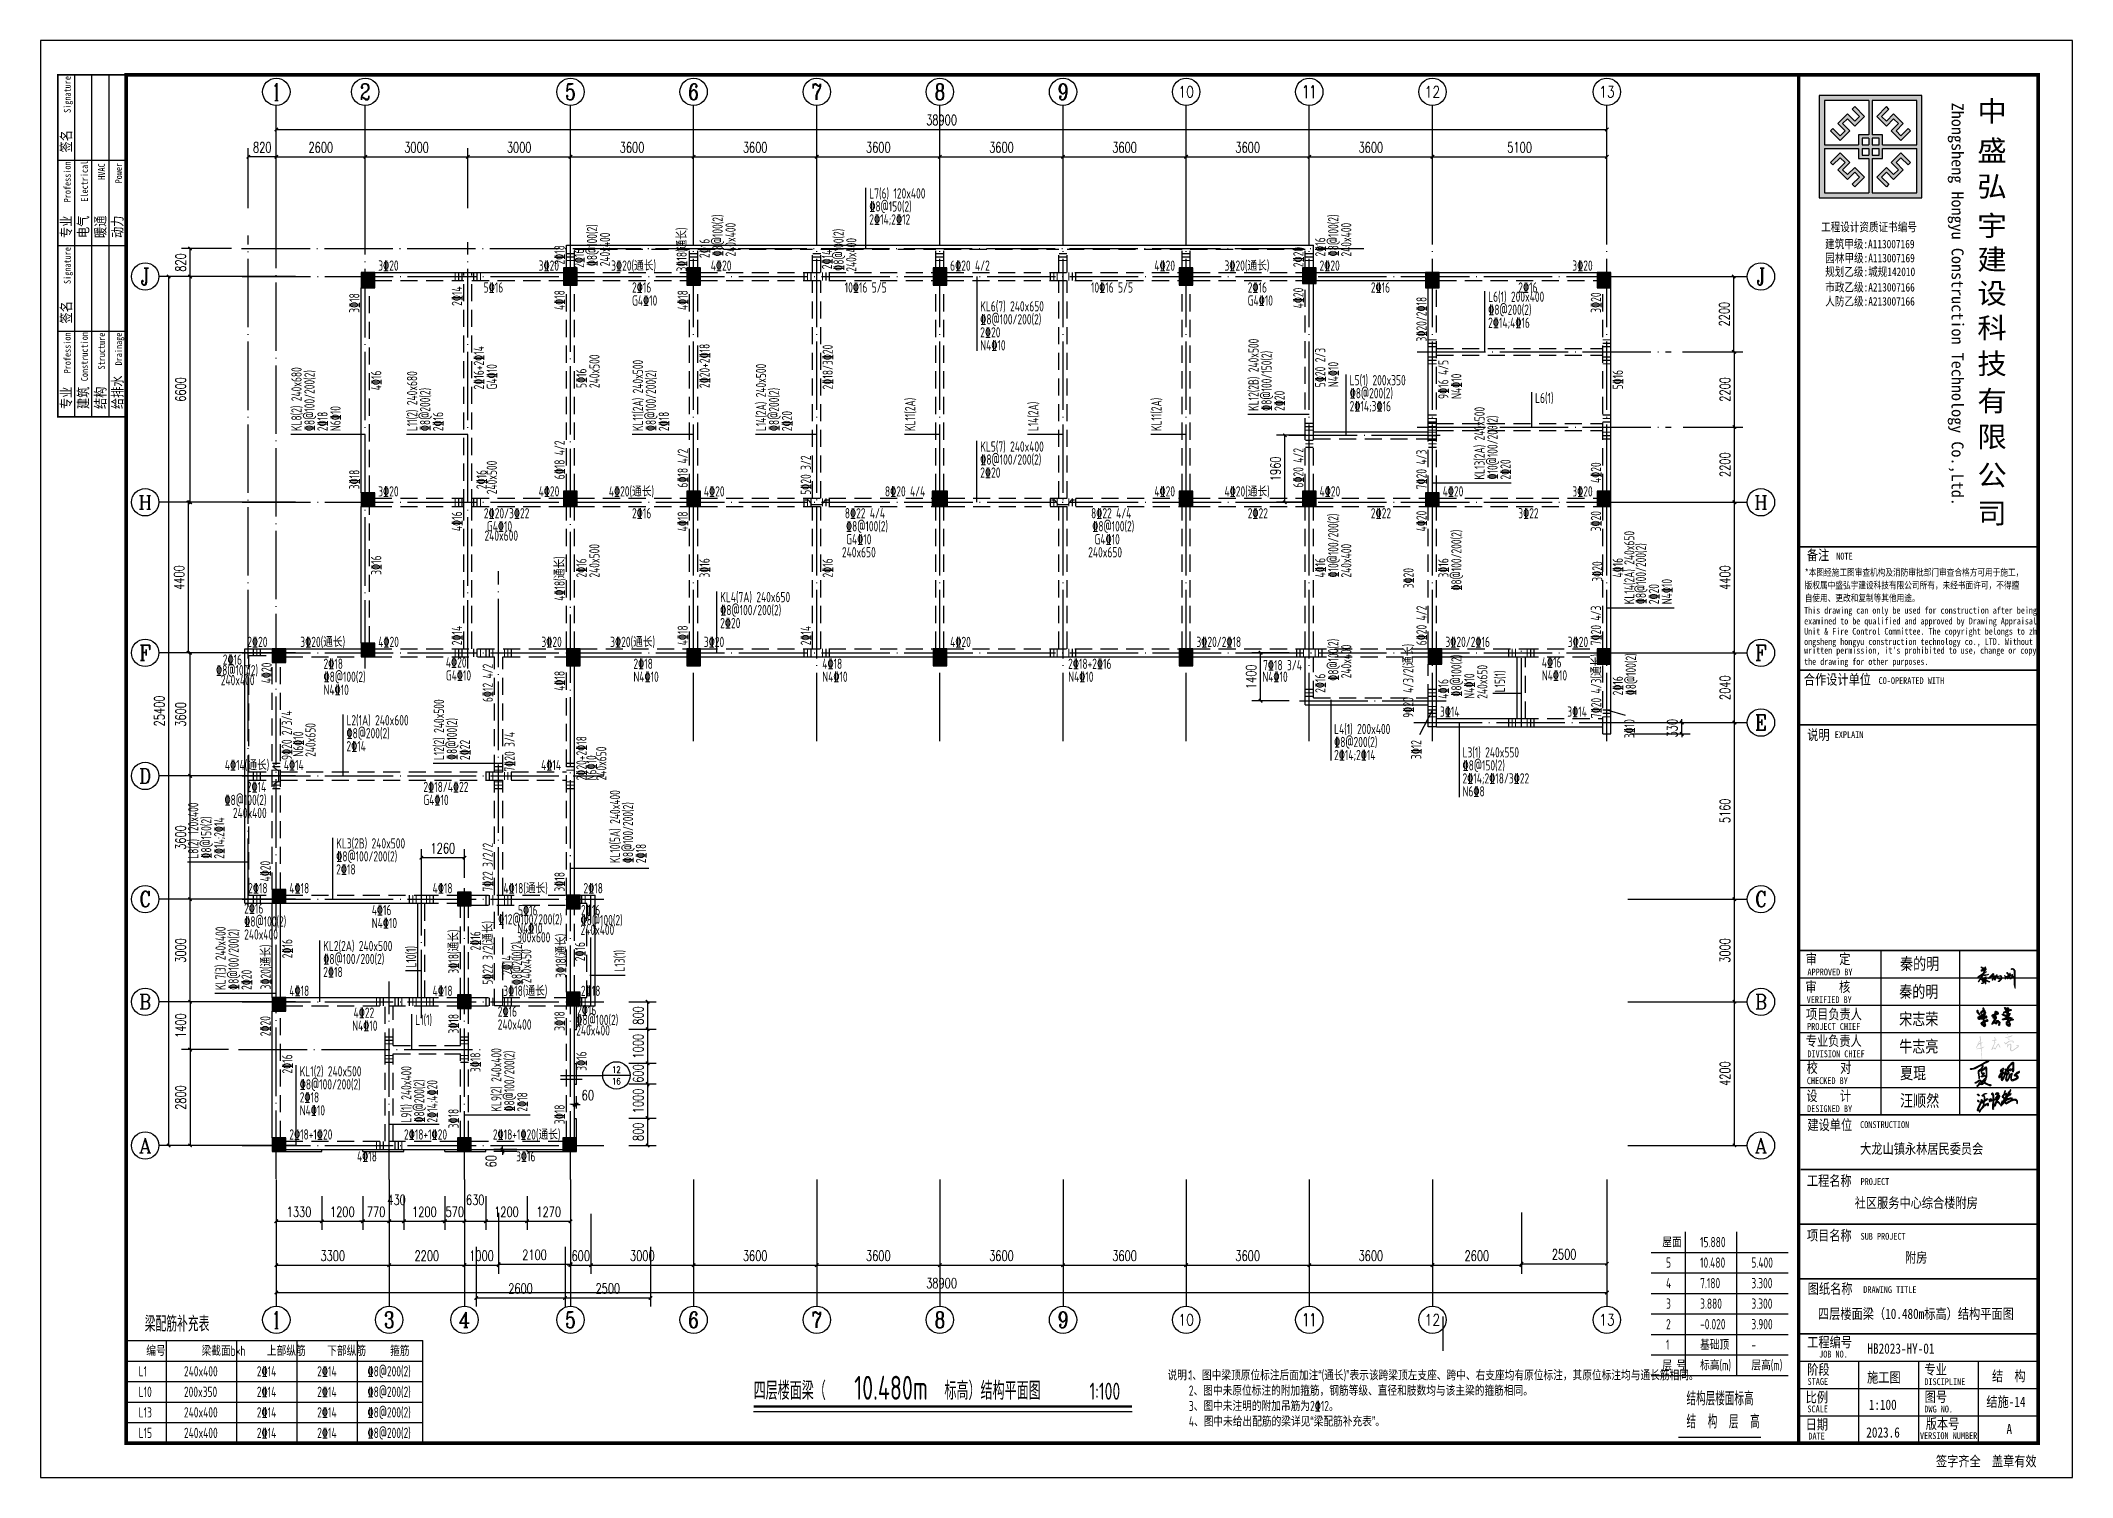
# Model space of a CAD drawing. Extents: x 1051052 to 1482120, y -981644 to -673261.
# Drawn here: x 1292358 to 1351758, y -981644 to -939644 of the extents above; entities that cross this region are included whole.
import ezdxf
from ezdxf.enums import TextEntityAlignment as Align

# ---------------------------------------------------------------- set-up
doc = ezdxf.new("R2010")
doc.units = 0
doc.header["$LTSCALE"] = 1000
doc.header["$MEASUREMENT"] = 0
doc.linetypes.add('DOTE', pattern=[2.42, 2, -0.2, 0.02, -0.2])
doc.linetypes.add('线型3', pattern=[750, 500, -250])
for name, color, linetype in [('AXIS', 3, 'Continuous'), ('AXIS_TEXT', 7, 'Continuous'), ('DIM_IDEN', 3, 'Continuous'), ('DIM_SYMB', 3, 'Continuous'), ('DOTE', 1, 'DOTE'), ('PUB_DIM', 3, 'Continuous'), ('PUB_TEXT', 7, 'Continuous'), ('Q', 7, 'Continuous'), ('TK', 142, 'Continuous'), ('XM', 7, 'Continuous'), ('填充', 8, 'Continuous')]:
    doc.layers.add(name, color=color, linetype=linetype)
for name, color, linetype, lineweight in [('BEAM', 4, 'Continuous', 25), ('BEAM-DASH', 4, '线型3', 25), ('BEAM-JZ-H', 2, 'Continuous', 25), ('BEAM-JZ-NUM-H', 6, 'Continuous', 25), ('BEAM-JZ-NUM-V', 6, 'Continuous', 25), ('BEAM-JZ-V', 2, 'Continuous', 25), ('BEAM-REINDJ', 1, 'Continuous', 50), ('BEAM-REINGJ', 1, 'Continuous', 50), ('BEAM-REINGJ-TEXT', 7, 'Continuous', 25), ('BEAM-YW-H', 7, 'Continuous', 25), ('BEAM-YW-V', 7, 'Continuous', 25), ('BORDER', 4, 'Continuous', 25), ('COLU', 2, 'Continuous', 30), ('TAB', 7, 'Continuous', 25), ('TAB-TEXT', 7, 'Continuous', 25), ('TITLE', 7, 'Continuous', 25)]:
    doc.layers.add(name, color=color, linetype=linetype, lineweight=lineweight)
doc.layers.add('COLU-HATCH', color=7, linetype='Continuous', lineweight=25, true_color=0x5b5b5b)
doc.styles.add('_TCH_AXIS', font='COMPLEX', dxfattribs={"bigfont": 'GBCBIG'})
doc.styles.add('_TCH_DIM_T3', font='SIMPLEX', dxfattribs={"width": 0.705882, "bigfont": 'GBCBIG'})
doc.styles.add('_TCH_LABEL', font='COMPLEX', dxfattribs={"bigfont": 'GBCBIG'})
doc.styles.add('COMPLEX', font='COMPLEX')
doc.styles.add('FromPkpm', font='Pkpmeng', dxfattribs={"width": 0.7, "bigfont": 'hztxt'})
doc.styles.add('HYZT1', font='', dxfattribs={"width": 0.8})
doc.styles.add('HYZT2', font='simhei_0.ttf', dxfattribs={"width": 0.8})
doc.styles.get("Standard").update_dxf_attribs({"font": 'tssdeng.shx', "width": 0.7, "bigfont": '0hztxt.shx'})
doc.styles.add('TSSD_Dimension', font='Tssdeng.shx', dxfattribs={"width": 0.7, "bigfont": 'Hztxt.shx'})
doc.styles.get('HYZT1').set_extended_font_data('SimSun')
doc.dimstyles.new('_TCH_ARCH&&100', dxfattribs={"dimtxt": 297.5, "dimasz": 100, "dimexe": 250, "dimexo": 300, "dimgap": 126.25, "dimtad": 1, "dimdec": 0, "dimzin": 0, "dimdsep": 46, "dimtxsty": '_TCH_DIM_T3', "dimblk": 'ARCHTICK', "dimcen": 0.09, "dimclrt": 7, "dimazin": 2, "dimtfac": 1, "dimtdec": 0, "dimtix": 1, "dimtmove": 2, "dimatfit": 3, "dimfxl": 0, "dimtolj": 1, "dimtzin": 0, "dimarcsym": 0})

msp = doc.modelspace()

# ---------------------------------------------------------------- texts
at = {"layer": 'BEAM-JZ-H', "style": 'TSSD_Dimension', "width": 0.7}
for s, p in [('%%1328@150(2)', (1316585.323, -944640.042)), ('2%%13214;2%%13212', (1316585.323, -945020.042)), ('%%1328@200(2)', (1334678.964, -947660.042)), ('2%%13220', (1319828.964, -948320.042)), ('%%1328@100/200(2)', (1319828.964, -947940.042)), ('2%%13214;4%%13216', (1334678.964, -948040.042)), ('N4%%13210', (1319828.964, -948700.042)), ('%%1328@200(2)', (1330628.964, -950100.042)), ('2%%13214;3%%13216', (1330628.964, -950480.042)), ('2%%13220', (1319828.964, -952420.042)), ('%%1328@100/200(2)', (1319828.964, -952040.042)), ('%%1328@100/200(2)', (1312225.501, -956440.042)), ('2%%13220', (1312225.501, -956820.042)), ('%%1328@200(2)', (1301298.964, -960040.042)), ('2%%13214', (1301298.964, -960420.042)), ('2%%13214;2%%13214', (1330174.248, -960676.746)), ('%%1328@200(2)', (1330174.248, -960296.746)), ('2%%13214;2%%13218/3%%13222', (1333928.964, -961360.042)), ('%%1328@150(2)', (1333928.964, -960980.042)), ('N6%%1328', (1333928.964, -961740.042)), ('%%1328@100/200(2)', (1300998.964, -963640.042)), ('2%%13218', (1300998.964, -964020.042)), ('%%1328@100/200(2)', (1300620.964, -966640.042)), ('2%%13218', (1300620.964, -967020.042)), ('%%1328@100/200(2)', (1299933.141, -970304.519)), ('2%%13218', (1299933.141, -970684.519)), ('N4%%13210', (1299933.141, -971064.519))]:
    msp.add_text(s, height=300, dxfattribs=at).set_placement(p)
at = {"layer": 'BEAM-JZ-NUM-H', "style": 'TSSD_Dimension', "width": 0.7}
for s, p in [('L7(6) 120x400', (1316585.323, -944260.042)), ('KL6(7) 240x650', (1319828.964, -947560.042)), ('L6(1) 200x400', (1334678.964, -947280.042)), ('L5(1) 200x350', (1330628.964, -949720.042)), ('L6(1)', (1336050.807, -950240.042)), ('KL5(7) 240x400', (1319828.964, -951660.042)), ('KL4(7A) 240x650', (1312225.501, -956060.042)), ('L2(1A) 240x600', (1301298.964, -959660.042)), ('L4(1) 200x400', (1330174.248, -959916.746)), ('L3(1) 240x550', (1333928.964, -960600.042)), ('KL3(2B) 240x500', (1300998.964, -963260.042)), ('KL2(2A) 240x500', (1300620.964, -966260.042)), ('L1(1)', (1303308.964, -968420.042)), ('KL1(2) 240x500', (1299933.141, -969924.519))]:
    msp.add_text(s, height=300, dxfattribs=at).set_placement(p)
at = {"layer": 'BEAM-JZ-NUM-V', "style": 'TSSD_Dimension', "width": 0.7}
for s, p in [('KL12(2B) 240x500', (1327968.964, -950468.738)), ('KL8(2) 240x680', (1299988.964, -951060.042)), ('KL11(2A) 240x500', (1309968.964, -951060.042)), ('L14(2A) 240x500', (1313568.964, -951060.042)), ('L11(2) 240x680', (1303368.953, -951060.039)), ('KL11(2A)', (1317928.964, -951060.042)), ('L14(2A)', (1321528.964, -951060.042)), ('KL11(2A)', (1325128.964, -951060.042)), ('KL13(2A) 240x500', (1334575.97, -952475.872)), ('KL14(2A) 240x650', (1338955.148, -956120.042)), ('L15(1)', (1335169.396, -958693.258)), ('L12(2) 240x500', (1304152.488, -960675.459)), ('KL10(5A) 240x400', (1309299.574, -963690.496)), ('L8(2) 120x400', (1296968.964, -963560.042)), ('KL7(3) 240x400', (1297768.964, -967395.692)), ('L10(1)', (1303338.964, -966740.042)), ('L13(1)', (1309434.765, -966859.715)), ('KL9(2) 240x400', (1305830.501, -970953.73)), ('L9(1) 240x400', (1303197.51, -971274.756))]:
    msp.add_text(s, height=300, rotation=90, dxfattribs=at).set_placement(p)
at = {"layer": 'BEAM-JZ-V', "style": 'TSSD_Dimension', "width": 0.7}
for s, p in [('%%1328@100/150(2)', (1328348.964, -950468.738)), ('%%1328@100/200(2)', (1300368.964, -951060.042)), ('%%1328@100/200(2)', (1310348.964, -951060.042)), ('N6%%13210', (1301128.964, -951060.042)), ('%%1328@200(2)', (1303748.953, -951060.04)), ('%%1328@200(2)', (1313948.964, -951060.042)), ('2%%13220', (1328728.964, -950468.738)), ('2%%13218', (1300748.964, -951060.042)), ('2%%13216', (1304128.953, -951060.041)), ('2%%13218', (1310728.964, -951060.042)), ('2%%13220', (1314328.964, -951060.042)), ('%%13210@100/200(2)', (1334955.97, -952475.872)), ('2%%13220', (1335335.97, -952475.872)), ('%%1328@100/200(2)', (1339293.489, -956120.042)), ('2%%13220', (1339673.489, -956120.042)), ('N4%%13210', (1340053.489, -956120.042)), ('%%1328@100(2)', (1304532.488, -960675.459)), ('2%%13222', (1304912.488, -960675.459)), ('%%1328@100/200(2)', (1309679.574, -963690.496)), ('%%1328@150(2)', (1297348.964, -963560.042)), ('2%%13214;2%%13214', (1297728.964, -963560.042)), ('2%%13218', (1310059.574, -963690.496)), ('%%1328@100/200(2)', (1298148.964, -967395.692)), ('2%%13220', (1298528.964, -967395.692)), ('%%1328@100/200(2)', (1306210.501, -970953.73)), ('%%1328@200(2)', (1303577.51, -971274.756)), ('2%%13214;4%%13220', (1303957.51, -971274.756)), ('2%%13218', (1306590.501, -970953.73))]:
    msp.add_text(s, height=300, rotation=90, dxfattribs=at).set_placement(p)
at = {"layer": 'BEAM-REINGJ-TEXT', "style": 'TSSD_Dimension', "width": 0.7}
for s, p in [('3%%13210', (1338956.693, -960037.724)), ('3%%13212', (1332723.175, -960649.88))]:
    msp.add_text(s, height=300, rotation=90, dxfattribs=at).set_placement(p)
at = {"layer": 'BEAM-YW-H', "style": 'TSSD_Dimension', "width": 0.7}
for s, p in [('3%%13220', (1302228.964, -946370.042)), ('3%%13220', (1306918.964, -946370.042)), ('3%%13220(通长)', (1309038.609, -946370.042)), ('4%%13220', (1311950.287, -946370.042)), ('6%%13220 4/2', (1318948.964, -946370.042)), ('4%%13220', (1324918.964, -946370.042)), ('3%%13220(通长)', (1326970.503, -946370.042)), ('2%%13220', (1329748.964, -946370.042)), ('3%%13220', (1337138.964, -946370.042)), ('3%%13220', (1302228.964, -952970.042)), ('4%%13220', (1306918.964, -952970.042)), ('4%%13220(通长)', (1308970.503, -952970.042)), ('4%%13220', (1311748.964, -952970.042)), ('8%%13220 4/4', (1317043.444, -952970.042)), ('4%%13220', (1324918.964, -952970.042)), ('4%%13220(通长)', (1326970.503, -952970.042)), ('4%%13220', (1329748.964, -952970.042)), ('4%%13220', (1333348.964, -952970.042)), ('3%%13220', (1337138.964, -952970.042)), ('2%%13220', (1298398.964, -957370.042)), ('3%%13220(通长)', (1299950.503, -957370.042)), ('4%%13220', (1302228.964, -957370.042)), ('3%%13220', (1306998.964, -957370.042)), ('3%%13220(通长)', (1309010.503, -957370.042)), ('3%%13220', (1311748.964, -957370.042)), ('4%%13220', (1318948.964, -957370.042)), ('3%%13220/2%%13218', (1326148.964, -957370.042)), ('3%%13220/2%%13216', (1333428.964, -957370.042)), ('3%%13220', (1337006.324, -957370.042)), ('3%%13214', (1333268.964, -959410.042)), ('3%%13214', (1336991.575, -959410.042)), ('4%%13214(通长)', (1297744.109, -960970.042)), ('4%%13214', (1299468.964, -960970.042)), ('4%%13214', (1306990.887, -960970.042)), ('2%%13218', (1298423.964, -964570.042)), ('4%%13218', (1299628.964, -964570.042)), ('4%%13218', (1303818.964, -964570.042)), ('4%%13218(通长)', (1305887.891, -964570.042)), ('2%%13218', (1308228.964, -964570.042)), ('4%%13218', (1299628.964, -967570.042)), ('4%%13218', (1303818.964, -967570.042)), ('3%%13218(通长)', (1305883.953, -967570.042)), ('2%%13218', (1308153.964, -967570.042)), ('2%%13218+1%%13220', (1299628.964, -971770.042)), ('2%%13218+1%%13220', (1302982.347, -971770.042)), ('2%%13218+1%%13220(通长)', (1305580.503, -971770.042))]:
    msp.add_text(s, height=300, dxfattribs=at).set_placement(p)
at = {"layer": 'BEAM-YW-H', "width": 0.7}
for s, style, p in [('5%%13216', 'TSSD_Dimension', (1305310.401, -946710.042)), ('2%%13216', 'TSSD_Dimension', (1309648.964, -946710.042)), ('10%%13216 5/5', 'TSSD_Dimension', (1315867.665, -946710.042)), ('10%%13216 5/5', 'TSSD_Dimension', (1323067.664, -946710.042)), ('2%%13216', 'TSSD_Dimension', (1327648.964, -946710.042)), ('2%%13216', 'TSSD_Dimension', (1331248.964, -946710.042)), ('2%%13216', 'TSSD_Dimension', (1335558.964, -946710.042)), ('G4%%13210', 'TSSD_Dimension', (1309648.964, -947090.042)), ('G4%%13210', 'TSSD_Dimension', (1327648.964, -947090.042)), ('2%%13220/3%%13222', 'TSSD_Dimension', (1305317.457, -953310.042)), ('2%%13216', 'TSSD_Dimension', (1309648.964, -953310.042)), ('8%%13222 4/4', 'TSSD_Dimension', (1315868.977, -953310.042)), ('8%%13222 4/4', 'TSSD_Dimension', (1323068.976, -953310.042)), ('2%%13222', 'TSSD_Dimension', (1327648.964, -953310.042)), ('2%%13222', 'TSSD_Dimension', (1331248.964, -953310.042)), ('3%%13222', 'TSSD_Dimension', (1335558.964, -953310.042)), ('240x600', 'TSSD_Dimension', (1305336.362, -953963.187)), ('G4%%13210', 'TSSD_Dimension', (1305405.147, -953690.042)), ('%%1328@100(2)', 'TSSD_Dimension', (1315902.314, -953690.042)), ('%%1328@100(2)', 'TSSD_Dimension', (1323102.314, -953690.042)), ('240x650', 'TSSD_Dimension', (1315785.764, -954450.042)), ('G4%%13210', 'TSSD_Dimension', (1315909.729, -954070.042)), ('240x650', 'TSSD_Dimension', (1322985.765, -954450.042)), ('G4%%13210', 'TSSD_Dimension', (1323170.643, -954070.042)), ('%%1328@100(2)', 'TSSD_Dimension', (1297485.479, -957898.371)), ('2%%13216', 'TSSD_Dimension', (1297684.366, -957588.503)), ('2%%13218', 'TSSD_Dimension', (1300628.964, -957710.042)), ('%%1328@100(2)', 'TSSD_Dimension', (1300628.964, -958090.042)), ('4%%13220', 'TSSD_Dimension', (1304205.845, -957669.878)), ('G4%%13210', 'TSSD_Dimension', (1304205.845, -958049.878)), ('2%%13218', 'TSSD_Dimension', (1309688.964, -957710.042)), ('N4%%13210', 'TSSD_Dimension', (1309688.964, -958090.042)), ('4%%13218', 'TSSD_Dimension', (1315211.136, -957710.042)), ('N4%%13210', 'TSSD_Dimension', (1315211.136, -958090.042)), ('2%%13218+2%%13216', 'TSSD_Dimension', (1322398.661, -957710.042)), ('N4%%13210', 'TSSD_Dimension', (1322398.661, -958090.042)), ('N4%%13210', 'TSSD_Dimension', (1328076.939, -958090.042)), ('7%%13218 3/4', 'TSSD_Dimension', (1328098.062, -957750.227)), ('4%%13216', 'TSSD_Dimension', (1336246.884, -957669.468)), ('N4%%13210', 'TSSD_Dimension', (1336246.884, -958049.468)), ('240x400', 'TSSD_Dimension', (1297625.804, -958188.202)), ('N4%%13210', 'TSSD_Dimension', (1300628.964, -958470.042)), ('%%1328@100(2)', 'TSSD_Dimension', (1297732.124, -961690.042)), ('2%%13214', 'TSSD_Dimension', (1298384.61, -961310.042)), ('2%%13218/4%%13222', 'TSSD_Dimension', (1303548.964, -961310.042)), ('240x400', 'TSSD_Dimension', (1297981.143, -962070.042)), ('G4%%13210', 'TSSD_Dimension', (1303548.964, -961690.042)), ('2%%13216', 'TSSD_Dimension', (1298309.59, -964862.981)), ('%%1328@100(2)', 'TSSD_Dimension', (1298309.59, -965242.981)), ('4%%13216', 'TSSD_Dimension', (1302038.964, -964910.042)), ('%%13212@100/200(2)', 'TSSD_Dimension', (1305735.307, -965179.082)), ('5%%13216', 'TSSD_Dimension', (1306314.919, -964916.618)), ('%%1328@100(2)', 'TSSD_Dimension', (1308143.763, -965203.655)), ('2%%13216', 'TSSD_Dimension', (1308156.504, -964910.042)), ('240x400', 'TSSD_Dimension', (1298309.59, -965622.981)), ('N4%%13210', 'TSSD_Dimension', (1302038.964, -965290.042)), ('300x600', 'TSSD_Dimension', (1306289.455, -965706.684)), ('N4%%13210', 'TSSD_Dimension', (1306290.87, -965438.875)), ('240x400', 'TSSD_Dimension', (1308143.763, -965486.469)), ('4%%13222', 'TSSD_Dimension', (1301508.51, -967910.042)), ('2%%13216', 'TSSD_Dimension', (1305723.37, -967875.851)), ('%%1328@100(2)', 'TSSD_Dimension', (1308016.127, -968119.906)), ('2%%13216', 'TSSD_Dimension', (1308041.343, -967840.728)), ('N4%%13210', 'TSSD_Dimension', (1301466.247, -968290.042)), ('240x400', 'TSSD_Dimension', (1305723.37, -968255.851)), ('240x400', 'TSSD_Dimension', (1308016.127, -968427.441)), ('4%%13218', 'FromPkpm', (1301608.134, -972110.042)), ('3%%13216', 'FromPkpm', (1306258.964, -972110.042))]:
    msp.add_text(s, height=300, dxfattribs=dict(at, style=style)).set_placement(p, align=Align.TOP_LEFT)
at = {"layer": 'BEAM-YW-V', "style": 'TSSD_Dimension', "width": 0.7}
for s, p in [('%%1328@100(2)', (1308328.135, -946241.022)), ('%%1328@100(2)', (1311998.964, -945955.042)), ('240x400', (1312378.964, -945955.042)), ('%%1328@100(2)', (1329998.964, -945955.042)), ('240x400', (1330378.964, -945955.042)), ('240x400', (1308708.135, -946241.022)), ('2%%13216', (1311618.964, -945998.605)), ('%%1328@100(2)', (1315536.392, -946373.629)), ('240x400', (1315908.231, -946398.108)), ('2%%13216', (1329618.964, -945955.042)), ('2%%13216', (1307948.135, -946284.584)), ('2%%13214', (1315197.2, -946326.4)), ('2%%13216+2%%13214', (1305018.956, -949840.043)), ('2%%13220+2%%13218', (1311618.964, -949800.042)), ('2%%13218/3%%13220', (1315218.964, -949840.042)), ('G4%%13210', (1305398.956, -949840.044)), ('240x500', (1308398.964, -949800.042)), ('5%%13220 2/3', (1329618.964, -949775.042)), ('N4%%13210', (1329998.964, -949775.042)), ('9%%13216 4/5', (1333218.964, -950118.483)), ('4%%13216', (1302018.964, -949865.042)), ('5%%13216', (1308018.964, -949800.042)), ('N4%%13210', (1333598.964, -950118.483)), ('5%%13216', (1338318.964, -949840.042)), ('240x500', (1305398.943, -952903.747)), ('2%%13216', (1305097.321, -952754.149)), ('%%13210@100/200(2)', (1329998.964, -955340.042)), ('%%1328@100/200(2)', (1333598.964, -955724.704)), ('240x500', (1308398.964, -955340.042)), ('240x400', (1330378.964, -955340.042)), ('3%%13216', (1302018.964, -955260.042)), ('2%%13216', (1308018.964, -955340.042)), ('3%%13216', (1311618.964, -955340.042)), ('2%%13216', (1315218.964, -955340.042)), ('4%%13216', (1329618.964, -955340.042)), ('3%%13216', (1333218.964, -955340.042)), ('4%%13216', (1338318.964, -955340.042)), ('%%1328@100(2)', (1329998.964, -958360.042)), ('240x400', (1330378.964, -958284.718)), ('%%1328@100(2)', (1333598.964, -958824.186)), ('240x650', (1334358.964, -958882.535)), ('%%1328@100(2)', (1338698.964, -958785.042)), ('2%%13216', (1329618.964, -958709.767)), ('4%%13216', (1333218.964, -958882.535)), ('N4%%13210', (1333978.964, -958882.535)), ('2%%13216', (1338318.964, -958785.042)), ('9%%13220 2/3/4', (1299405.573, -960672.604)), ('N6%%13210', (1299739.842, -960574.799)), ('240x650', (1300098.343, -960582.029)), ('7%%13220 3/4', (1305918.964, -961013.147)), ('2%%13220+2%%13218', (1308018.964, -961270.042)), ('240x650', (1308600.52, -961270.042)), ('N6%%13210', (1308309.742, -961270.042)), ('2%%13216', (1304918.964, -966240.042)), ('2%%13216', (1299418.964, -966471.074)), ('2%%13214', (1305841.482, -966953.136)), ('%%1328@200(2)', (1306132.18, -967255.734)), ('240x450', (1306405.174, -967199.109)), ('2%%13216', (1307976.215, -966556.318)), ('2%%13216', (1299418.964, -969840.042)), ('3%%13218', (1304918.964, -969800.042)), ('3%%13216', (1308018.964, -969760.042))]:
    msp.add_text(s, height=300, rotation=90, dxfattribs=at).set_placement(p, align=Align.TOP_LEFT)
for s, p in [('2%%13218', (1307678.964, -946190.042)), ('3%%13218(通长)', (1311248.275, -946394.863)), ('2%%13220', (1329278.964, -946265.042)), ('3%%13218', (1301678.964, -947600.042)), ('2%%13214', (1304678.964, -947398.119)), ('4%%13218', (1307678.964, -947520.042)), ('4%%13218', (1311278.964, -947520.042)), ('4%%13220', (1329278.964, -947470.042)), ('3%%13220/2%%13218', (1332878.964, -948440.042)), ('3%%13220', (1337978.964, -947600.042)), ('6%%13218 4/2', (1307678.964, -952467.677)), ('6%%13220 4/2', (1329278.964, -952710.042)), ('6%%13218 4/2', (1311278.964, -952710.042)), ('5%%13220 3/2', (1314878.964, -952920.042)), ('7%%13220 4/3', (1332878.964, -952760.042)), ('4%%13220', (1337978.964, -952575.827)), ('3%%13218', (1301678.964, -952760.042)), ('4%%13216', (1304678.948, -953981.965)), ('4%%13218', (1311278.964, -953990.042)), ('4%%13220', (1332878.964, -953990.042)), ('3%%13220', (1337978.964, -953990.042)), ('4%%13218(通长)', (1307678.964, -956018.504)), ('3%%13220', (1332498.964, -955655.042)), ('3%%13220', (1338019.48, -955459.875)), ('6%%13220 4/2', (1332878.964, -957320.042)), ('7%%13220 4/3', (1337978.964, -957320.042)), ('2%%13214', (1304678.937, -957320.042)), ('4%%13218', (1311278.964, -957320.042)), ('2%%13214', (1314878.964, -957320.042)), ('9%%13220 4/3/2(通长)', (1332491.142, -959439.589)), ('4%%13220', (1299113.305, -958431.058)), ('6%%13212 4/2', (1305578.964, -958980.484)), ('4%%13218', (1307678.964, -958650.042)), ('7%%13220 4/3(通长)', (1337987.092, -959450.333)), ('7%%13222 3/2/2', (1305578.964, -964520.042)), ('4%%13220', (1299078.964, -964225.827)), ('3%%13218', (1307678.964, -964520.042)), ('3%%13218(通长)', (1304578.964, -966918.504)), ('5%%13222 3/2(通长)', (1305578.964, -967243.725)), ('3%%13220(通长)', (1299086.961, -967380.317)), ('3%%13218(通长)', (1307716.371, -967041.381)), ('2%%13220', (1299078.964, -968750.042)), ('3%%13218', (1304578.964, -968670.042)), ('3%%13218', (1307678.964, -968590.042)), ('3%%13218', (1304578.964, -971441.892)), ('3%%13218', (1307678.964, -971319.831))]:
    msp.add_text(s, height=300, rotation=90, dxfattribs=at).set_placement(p)
at = {"layer": 'PUB_TEXT', "color": 7, "width": 0.7}
for s, height, p in [('四层楼面梁（', 529.1339, (1313203.636, -979375.483)), ('10.480m', 700, (1316143.636, -979375.483)), ('标高）结构平面图', 529.1339, (1318782.098, -979375.483)), ('1:100', 500, (1323021.783, -979375.483))]:
    msp.add_text(s, height=height, dxfattribs=at).set_placement(p)
at = {"layer": 'TAB-TEXT', "style": 'TSSD_Dimension', "width": 0.7}
for s, height, p in [('梁配筋补充表', 450, (1295402.798, -977157.439)), ('编号', 300, (1295446.453, -977943.929)), ('梁截面b×h', 300, (1297063.453, -977943.929)), ('上部纵筋', 300, (1298974.453, -977943.929)), ('下部纵筋', 300, (1300738.453, -977943.929)), ('箍筋', 300, (1302575.953, -977943.929)), ('L1', 300, (1295225.953, -978543.929)), ('240x400', 300, (1296548.953, -978543.929)), ('2%%13214', 300, (1298680.453, -978543.929)), ('2%%13214', 300, (1300444.453, -978543.929)), ('%%1328@200(2)', 300, (1301914.453, -978543.929)), ('L10', 300, (1295225.953, -979143.929)), ('200x350', 300, (1296548.953, -979143.929)), ('2%%13214', 300, (1298680.453, -979143.929)), ('2%%13214', 300, (1300444.453, -979143.929)), ('%%1328@200(2)', 300, (1301914.453, -979143.929)), ('L13', 300, (1295225.953, -979743.929)), ('240x400', 300, (1296548.953, -979743.929)), ('2%%13214', 300, (1298680.453, -979743.929)), ('2%%13214', 300, (1300444.453, -979743.929)), ('%%1328@200(2)', 300, (1301914.453, -979743.929)), ('L15', 300, (1295225.953, -980343.929)), ('240x400', 300, (1296548.953, -980343.929)), ('2%%13214', 300, (1298680.453, -980343.929)), ('2%%13214', 300, (1300444.453, -980343.929)), ('%%1328@200(2)', 300, (1301914.453, -980343.929))]:
    msp.add_text(s, height=height, dxfattribs=at).set_placement(p, align=Align.MIDDLE_LEFT)
at = {"layer": 'TITLE', "style": 'FromPkpm', "width": 0.7}
for s, height, p in [('屋面', 300, (1339768.91, -974765.9)), ('15.880', 300, (1340874.2, -974765.9)), ('5', 300, (1339879.169, -975365.9)), ('10.480', 300, (1340874.2, -975365.9)), ('5.400', 300, (1342374.2, -975365.9)), ('4', 300, (1339879.169, -975965.9)), ('7.180', 300, (1340874.2, -975965.9)), ('3.300', 300, (1342374.2, -975965.9)), ('3', 300, (1339879.169, -976565.9)), ('3.880', 300, (1340874.2, -976565.9)), ('3.300', 300, (1342374.2, -976565.9)), ('2', 300, (1339879.169, -977165.9)), ('-0.020', 300, (1340874.2, -977165.9)), ('3.900', 300, (1342374.2, -977165.9)), ('1', 300, (1339879.169, -977765.9)), ('基础顶', 300, (1340874.2, -977765.9)), ('层 号', 300, (1339768.91, -978365.9)), ('标高(m)', 300, (1340874.2, -978365.9)), ('层高(m)', 300, (1342374.2, -978365.9)), ('-', 300, (1342374.2, -977765.9)), ('结构层楼面标高', 400, (1340477.201, -979340.9)), ('结  构  层  高', 400, (1340477.201, -980015.9))]:
    msp.add_text(s, height=height, dxfattribs=at).set_placement(p, align=Align.MIDDLE_LEFT)
for s, p in [('说明：', (1325304.209, -978508.057)), ('1、图中梁顶原位标注后面加注“(通长)”表示该跨梁顶左支座、跨中、右支座均有原位标注，其原位标注均与通长筋相同。', (1325927.825, -978508.057)), ('2、图中未原位标注的附加箍筋，钢筋等级、直径和肢数均与该主梁的箍筋相同。', (1325927.825, -978958.057)), ('3、图中未注明的附加吊筋为2%%13212。', (1325927.825, -979408.057)), ('4、图中未给出配筋的梁详见“梁配筋补充表”。', (1325927.825, -979858.057))]:
    msp.add_text(s, height=300, dxfattribs=at).set_placement(p, align=Align.TOP_LEFT)
at = {"layer": 'XM', "style": 'HYZT1', "width": 0.8}
for s, p in [('四层楼面梁（10.480m标高）结构平面图', (1344321.432, -977012.069)), ('结施-14', (1349243.807, -979584.27))]:
    msp.add_text(s, height=300, dxfattribs=at).set_placement(p)

# ---------------------------------------------------------------- blocks, each defined once
blk = doc.blocks.new('_ArchTick')
at = {"color": 0, "linetype": 'ByBlock', "const_width": 0.4}
blk.add_lwpolyline([(-0.5, -0.5), (0.5, 0.5)], dxfattribs=at)
blk = doc.blocks.new('*D298')
at = {"layer": 'AXIS', "color": 0, "lineweight": -2, "transparency": 16777216}
for p, q in [((1340378, -967740), (1342128, -967740)), ((1341878, -971940), (1341878, -967740)), ((1340378, -971940), (1342128, -971940))]:
    blk.add_line(p, q, dxfattribs=at)
at = {"layer": 'Defpoints', "color": 0, "transparency": 16777216}
for p in [(1339378, -967740), (1341878, -967740), (1339378, -971940)]:
    blk.add_point(p, dxfattribs=at)
at = {"layer": 'AXIS', "color": 0, "lineweight": -2, "transparency": 16777216, "xscale": 100, "yscale": 100, "zscale": 100}
for p, rotation in [((1341878, -967740), 90), ((1341878, -971940), 270)]:
    blk.add_blockref('_ArchTick', p, dxfattribs=dict(at, rotation=rotation))
at = {"layer": 'AXIS', "color": 7, "transparency": 16777216, "insert": (1341603, -969840), "char_height": 297.5, "attachment_point": 5, "rotation": 90, "style": '_TCH_DIM_T3'}
blk.add_mtext('\\A1;4200', dxfattribs=at)
blk = doc.blocks.new('*D299')
at = {"layer": 'AXIS', "color": 0, "lineweight": -2, "transparency": 16777216}
for p, q in [((1340378, -964740), (1342128, -964740)), ((1341878, -967740), (1341878, -964740)), ((1340378, -967740), (1342128, -967740))]:
    blk.add_line(p, q, dxfattribs=at)
at = {"layer": 'Defpoints', "color": 0, "transparency": 16777216}
for p in [(1339378, -964740), (1341878, -964740), (1339378, -967740)]:
    blk.add_point(p, dxfattribs=at)
at = {"layer": 'AXIS', "color": 0, "lineweight": -2, "transparency": 16777216, "xscale": 100, "yscale": 100, "zscale": 100}
for p, rotation in [((1341878, -964740), 90), ((1341878, -967740), 270)]:
    blk.add_blockref('_ArchTick', p, dxfattribs=dict(at, rotation=rotation))
at = {"layer": 'AXIS', "color": 7, "transparency": 16777216, "insert": (1341603, -966240), "char_height": 297.5, "attachment_point": 5, "rotation": 90, "style": '_TCH_DIM_T3'}
blk.add_mtext('\\A1;3000', dxfattribs=at)
blk = doc.blocks.new('*D300')
at = {"layer": 'AXIS', "color": 0, "lineweight": -2, "transparency": 16777216}
for p, q in [((1340378, -959580), (1342128, -959580)), ((1341878, -964740), (1341878, -959580)), ((1340378, -964740), (1342128, -964740))]:
    blk.add_line(p, q, dxfattribs=at)
at = {"layer": 'Defpoints', "color": 0, "transparency": 16777216}
for p in [(1339378, -959580), (1341878, -959580), (1339378, -964740)]:
    blk.add_point(p, dxfattribs=at)
at = {"layer": 'AXIS', "color": 0, "lineweight": -2, "transparency": 16777216, "xscale": 100, "yscale": 100, "zscale": 100}
for p, rotation in [((1341878, -959580), 90), ((1341878, -964740), 270)]:
    blk.add_blockref('_ArchTick', p, dxfattribs=dict(at, rotation=rotation))
at = {"layer": 'AXIS', "color": 7, "transparency": 16777216, "insert": (1341603, -962160), "char_height": 297.5, "attachment_point": 5, "rotation": 90, "style": '_TCH_DIM_T3'}
blk.add_mtext('\\A1;5160', dxfattribs=at)
blk = doc.blocks.new('*D301')
at = {"layer": 'AXIS', "color": 0, "lineweight": -2, "transparency": 16777216}
for p, q in [((1340378, -957540), (1342128, -957540)), ((1341878, -959580), (1341878, -957540)), ((1340378, -959580), (1342128, -959580))]:
    blk.add_line(p, q, dxfattribs=at)
at = {"layer": 'Defpoints', "color": 0, "transparency": 16777216}
for p in [(1339378, -957540), (1341878, -957540), (1339378, -959580)]:
    blk.add_point(p, dxfattribs=at)
at = {"layer": 'AXIS', "color": 0, "lineweight": -2, "transparency": 16777216, "xscale": 100, "yscale": 100, "zscale": 100}
for p, rotation in [((1341878, -957540), 90), ((1341878, -959580), 270)]:
    blk.add_blockref('_ArchTick', p, dxfattribs=dict(at, rotation=rotation))
at = {"layer": 'AXIS', "color": 7, "transparency": 16777216, "insert": (1341603, -958560), "char_height": 297.5, "attachment_point": 5, "rotation": 90, "style": '_TCH_DIM_T3'}
blk.add_mtext('\\A1;2040', dxfattribs=at)
blk = doc.blocks.new('*D302')
at = {"layer": 'AXIS', "color": 0, "lineweight": -2, "transparency": 16777216}
for p, q in [((1340378, -953140), (1342128, -953140)), ((1341878, -957540), (1341878, -953140)), ((1340378, -957540), (1342128, -957540))]:
    blk.add_line(p, q, dxfattribs=at)
at = {"layer": 'Defpoints', "color": 0, "transparency": 16777216}
for p in [(1339378, -953140), (1341878, -953140), (1339378, -957540)]:
    blk.add_point(p, dxfattribs=at)
at = {"layer": 'AXIS', "color": 0, "lineweight": -2, "transparency": 16777216, "xscale": 100, "yscale": 100, "zscale": 100}
for p, rotation in [((1341878, -953140), 90), ((1341878, -957540), 270)]:
    blk.add_blockref('_ArchTick', p, dxfattribs=dict(at, rotation=rotation))
at = {"layer": 'AXIS', "color": 7, "transparency": 16777216, "insert": (1341603, -955340), "char_height": 297.5, "attachment_point": 5, "rotation": 90, "style": '_TCH_DIM_T3'}
blk.add_mtext('\\A1;4400', dxfattribs=at)
blk = doc.blocks.new('*D303')
at = {"layer": 'AXIS', "color": 0, "lineweight": -2, "transparency": 16777216}
for p, q in [((1298227, -964740), (1296477, -964740)), ((1296727, -967740), (1296727, -964740)), ((1298227, -967740), (1296477, -967740))]:
    blk.add_line(p, q, dxfattribs=at)
at = {"layer": 'Defpoints', "color": 0, "transparency": 16777216}
for p in [(1296727, -964740), (1299227, -964740), (1299227, -967740)]:
    blk.add_point(p, dxfattribs=at)
at = {"layer": 'AXIS', "color": 0, "lineweight": -2, "transparency": 16777216, "xscale": 100, "yscale": 100, "zscale": 100}
for p, rotation in [((1296727, -964740), 90), ((1296727, -967740), 270)]:
    blk.add_blockref('_ArchTick', p, dxfattribs=dict(at, rotation=rotation))
at = {"layer": 'AXIS', "color": 7, "transparency": 16777216, "insert": (1296452, -966240), "char_height": 297.5, "attachment_point": 5, "rotation": 90, "style": '_TCH_DIM_T3'}
blk.add_mtext('\\A1;3000', dxfattribs=at)
blk = doc.blocks.new('*D304')
at = {"layer": 'AXIS', "color": 0, "lineweight": -2, "transparency": 16777216}
for p, q in [((1298227, -961140), (1296477, -961140)), ((1296727, -964740), (1296727, -961140)), ((1298227, -964740), (1296477, -964740))]:
    blk.add_line(p, q, dxfattribs=at)
at = {"layer": 'Defpoints', "color": 0, "transparency": 16777216}
for p in [(1296727, -961140), (1299227, -961140), (1299227, -964740)]:
    blk.add_point(p, dxfattribs=at)
at = {"layer": 'AXIS', "color": 0, "lineweight": -2, "transparency": 16777216, "xscale": 100, "yscale": 100, "zscale": 100}
for p, rotation in [((1296727, -961140), 90), ((1296727, -964740), 270)]:
    blk.add_blockref('_ArchTick', p, dxfattribs=dict(at, rotation=rotation))
at = {"layer": 'AXIS', "color": 7, "transparency": 16777216, "insert": (1296452, -962940), "char_height": 297.5, "attachment_point": 5, "rotation": 90, "style": '_TCH_DIM_T3'}
blk.add_mtext('\\A1;3600', dxfattribs=at)
blk = doc.blocks.new('*D305')
at = {"layer": 'AXIS', "color": 0, "lineweight": -2, "transparency": 16777216}
for p, q in [((1298227, -957540), (1296477, -957540)), ((1296727, -961140), (1296727, -957540)), ((1298227, -961140), (1296477, -961140))]:
    blk.add_line(p, q, dxfattribs=at)
at = {"layer": 'Defpoints', "color": 0, "transparency": 16777216}
for p in [(1296727, -957540), (1299227, -957540), (1299227, -961140)]:
    blk.add_point(p, dxfattribs=at)
at = {"layer": 'AXIS', "color": 0, "lineweight": -2, "transparency": 16777216, "xscale": 100, "yscale": 100, "zscale": 100}
for p, rotation in [((1296727, -957540), 90), ((1296727, -961140), 270)]:
    blk.add_blockref('_ArchTick', p, dxfattribs=dict(at, rotation=rotation))
at = {"layer": 'AXIS', "color": 7, "transparency": 16777216, "insert": (1296452, -959340), "char_height": 297.5, "attachment_point": 5, "rotation": 90, "style": '_TCH_DIM_T3'}
blk.add_mtext('\\A1;3600', dxfattribs=at)
blk = doc.blocks.new('*D306')
at = {"layer": 'AXIS', "color": 0, "lineweight": -2, "transparency": 16777216}
for p, q in [((1298182, -953140), (1296432, -953140)), ((1296682, -957540), (1296682, -953140)), ((1298182, -957540), (1296432, -957540))]:
    blk.add_line(p, q, dxfattribs=at)
at = {"layer": 'Defpoints', "color": 0, "transparency": 16777216}
for p in [(1296682, -953140), (1299227, -953140), (1299227, -957540)]:
    blk.add_point(p, dxfattribs=at)
at = {"layer": 'AXIS', "color": 0, "lineweight": -2, "transparency": 16777216, "xscale": 100, "yscale": 100, "zscale": 100}
for p, rotation in [((1296682, -953140), 90), ((1296682, -957540), 270)]:
    blk.add_blockref('_ArchTick', p, dxfattribs=dict(at, rotation=rotation))
at = {"layer": 'AXIS', "color": 7, "transparency": 16777216, "insert": (1296407, -955340), "char_height": 297.5, "attachment_point": 5, "rotation": 90, "style": '_TCH_DIM_T3'}
blk.add_mtext('\\A1;4400', dxfattribs=at)
blk = doc.blocks.new('*D307')
at = {"layer": 'AXIS', "color": 0, "lineweight": -2, "transparency": 16777216}
for p, q in [((1297602, -946540), (1295852, -946540)), ((1296102, -971940), (1296102, -946540)), ((1297602, -971940), (1295852, -971940))]:
    blk.add_line(p, q, dxfattribs=at)
at = {"layer": 'Defpoints', "color": 0, "transparency": 16777216}
for p in [(1296102, -946540), (1299249, -946540), (1299249, -971940)]:
    blk.add_point(p, dxfattribs=at)
at = {"layer": 'AXIS', "color": 0, "lineweight": -2, "transparency": 16777216, "xscale": 100, "yscale": 100, "zscale": 100}
for p, rotation in [((1296102, -946540), 90), ((1296102, -971940), 270)]:
    blk.add_blockref('_ArchTick', p, dxfattribs=dict(at, rotation=rotation))
at = {"layer": 'AXIS', "color": 7, "transparency": 16777216, "insert": (1295827, -959240), "char_height": 297.5, "attachment_point": 5, "rotation": 90, "style": '_TCH_DIM_T3'}
blk.add_mtext('\\A1;25400', dxfattribs=at)
blk = doc.blocks.new('*D308')
at = {"layer": 'AXIS', "color": 0, "lineweight": -2, "transparency": 16777216}
for p, q in [((1299249, -944540), (1299249, -942790)), ((1299249, -943040), (1301849, -943040)), ((1301849, -944540), (1301849, -942790))]:
    blk.add_line(p, q, dxfattribs=at)
at = {"layer": 'Defpoints', "color": 0, "transparency": 16777216}
for p in [(1301849, -943040), (1299249, -945540), (1301849, -945540)]:
    blk.add_point(p, dxfattribs=at)
at = {"layer": 'AXIS', "color": 0, "lineweight": -2, "transparency": 16777216, "xscale": 100, "yscale": 100, "zscale": 100, "rotation": 180}
blk.add_blockref('_ArchTick', (1299249, -943040), dxfattribs=at)
at = {"layer": 'AXIS', "color": 0, "lineweight": -2, "transparency": 16777216, "xscale": 100, "yscale": 100, "zscale": 100}
blk.add_blockref('_ArchTick', (1301849, -943040), dxfattribs=at)
at = {"layer": 'AXIS', "color": 7, "transparency": 16777216, "insert": (1300549, -942765), "char_height": 297.5, "attachment_point": 5, "style": '_TCH_DIM_T3'}
blk.add_mtext('\\A1;2600', dxfattribs=at)
blk = doc.blocks.new('*D309')
at = {"layer": 'AXIS', "color": 0, "lineweight": -2, "transparency": 16777216}
for p, q in [((1307849, -944540), (1307849, -942790)), ((1307849, -943040), (1311449, -943040)), ((1311449, -944540), (1311449, -942790))]:
    blk.add_line(p, q, dxfattribs=at)
at = {"layer": 'Defpoints', "color": 0, "transparency": 16777216}
for p in [(1311449, -943040), (1307849, -945540), (1311449, -945540)]:
    blk.add_point(p, dxfattribs=at)
at = {"layer": 'AXIS', "color": 0, "lineweight": -2, "transparency": 16777216, "xscale": 100, "yscale": 100, "zscale": 100, "rotation": 180}
blk.add_blockref('_ArchTick', (1307849, -943040), dxfattribs=at)
at = {"layer": 'AXIS', "color": 0, "lineweight": -2, "transparency": 16777216, "xscale": 100, "yscale": 100, "zscale": 100}
blk.add_blockref('_ArchTick', (1311449, -943040), dxfattribs=at)
at = {"layer": 'AXIS', "color": 7, "transparency": 16777216, "insert": (1309649, -942765), "char_height": 297.5, "attachment_point": 5, "style": '_TCH_DIM_T3'}
blk.add_mtext('\\A1;3600', dxfattribs=at)
blk = doc.blocks.new('*D310')
at = {"layer": 'AXIS', "color": 0, "lineweight": -2, "transparency": 16777216}
for p, q in [((1311449, -944540), (1311449, -942790)), ((1311449, -943040), (1315049, -943040)), ((1315049, -944540), (1315049, -942790))]:
    blk.add_line(p, q, dxfattribs=at)
at = {"layer": 'Defpoints', "color": 0, "transparency": 16777216}
for p in [(1315049, -943040), (1311449, -945540), (1315049, -945540)]:
    blk.add_point(p, dxfattribs=at)
at = {"layer": 'AXIS', "color": 0, "lineweight": -2, "transparency": 16777216, "xscale": 100, "yscale": 100, "zscale": 100, "rotation": 180}
blk.add_blockref('_ArchTick', (1311449, -943040), dxfattribs=at)
at = {"layer": 'AXIS', "color": 0, "lineweight": -2, "transparency": 16777216, "xscale": 100, "yscale": 100, "zscale": 100}
blk.add_blockref('_ArchTick', (1315049, -943040), dxfattribs=at)
at = {"layer": 'AXIS', "color": 7, "transparency": 16777216, "insert": (1313249, -942765), "char_height": 297.5, "attachment_point": 5, "style": '_TCH_DIM_T3'}
blk.add_mtext('\\A1;3600', dxfattribs=at)
blk = doc.blocks.new('*D311')
at = {"layer": 'AXIS', "color": 0, "lineweight": -2, "transparency": 16777216}
for p, q in [((1315049, -944540), (1315049, -942790)), ((1315049, -943040), (1318649, -943040)), ((1318649, -944540), (1318649, -942790))]:
    blk.add_line(p, q, dxfattribs=at)
at = {"layer": 'Defpoints', "color": 0, "transparency": 16777216}
for p in [(1318649, -943040), (1315049, -945540), (1318649, -945540)]:
    blk.add_point(p, dxfattribs=at)
at = {"layer": 'AXIS', "color": 0, "lineweight": -2, "transparency": 16777216, "xscale": 100, "yscale": 100, "zscale": 100, "rotation": 180}
blk.add_blockref('_ArchTick', (1315049, -943040), dxfattribs=at)
at = {"layer": 'AXIS', "color": 0, "lineweight": -2, "transparency": 16777216, "xscale": 100, "yscale": 100, "zscale": 100}
blk.add_blockref('_ArchTick', (1318649, -943040), dxfattribs=at)
at = {"layer": 'AXIS', "color": 7, "transparency": 16777216, "insert": (1316849, -942765), "char_height": 297.5, "attachment_point": 5, "style": '_TCH_DIM_T3'}
blk.add_mtext('\\A1;3600', dxfattribs=at)
blk = doc.blocks.new('*D312')
at = {"layer": 'AXIS', "color": 0, "lineweight": -2, "transparency": 16777216}
for p, q in [((1318649, -944540), (1318649, -942790)), ((1318649, -943040), (1322249, -943040)), ((1322249, -944540), (1322249, -942790))]:
    blk.add_line(p, q, dxfattribs=at)
at = {"layer": 'Defpoints', "color": 0, "transparency": 16777216}
for p in [(1322249, -943040), (1318649, -945540), (1322249, -945540)]:
    blk.add_point(p, dxfattribs=at)
at = {"layer": 'AXIS', "color": 0, "lineweight": -2, "transparency": 16777216, "xscale": 100, "yscale": 100, "zscale": 100, "rotation": 180}
blk.add_blockref('_ArchTick', (1318649, -943040), dxfattribs=at)
at = {"layer": 'AXIS', "color": 0, "lineweight": -2, "transparency": 16777216, "xscale": 100, "yscale": 100, "zscale": 100}
blk.add_blockref('_ArchTick', (1322249, -943040), dxfattribs=at)
at = {"layer": 'AXIS', "color": 7, "transparency": 16777216, "insert": (1320449, -942765), "char_height": 297.5, "attachment_point": 5, "style": '_TCH_DIM_T3'}
blk.add_mtext('\\A1;3600', dxfattribs=at)
blk = doc.blocks.new('*D313')
at = {"layer": 'AXIS', "color": 0, "lineweight": -2, "transparency": 16777216}
for p, q in [((1322249, -944540), (1322249, -942790)), ((1322249, -943040), (1325849, -943040)), ((1325849, -944540), (1325849, -942790))]:
    blk.add_line(p, q, dxfattribs=at)
at = {"layer": 'Defpoints', "color": 0, "transparency": 16777216}
for p in [(1325849, -943040), (1322249, -945540), (1325849, -945540)]:
    blk.add_point(p, dxfattribs=at)
at = {"layer": 'AXIS', "color": 0, "lineweight": -2, "transparency": 16777216, "xscale": 100, "yscale": 100, "zscale": 100, "rotation": 180}
blk.add_blockref('_ArchTick', (1322249, -943040), dxfattribs=at)
at = {"layer": 'AXIS', "color": 0, "lineweight": -2, "transparency": 16777216, "xscale": 100, "yscale": 100, "zscale": 100}
blk.add_blockref('_ArchTick', (1325849, -943040), dxfattribs=at)
at = {"layer": 'AXIS', "color": 7, "transparency": 16777216, "insert": (1324049, -942765), "char_height": 297.5, "attachment_point": 5, "style": '_TCH_DIM_T3'}
blk.add_mtext('\\A1;3600', dxfattribs=at)
blk = doc.blocks.new('*D314')
at = {"layer": 'AXIS', "color": 0, "lineweight": -2, "transparency": 16777216}
for p, q in [((1325849, -944540), (1325849, -942790)), ((1325849, -943040), (1329449, -943040)), ((1329449, -944540), (1329449, -942790))]:
    blk.add_line(p, q, dxfattribs=at)
at = {"layer": 'Defpoints', "color": 0, "transparency": 16777216}
for p in [(1329449, -943040), (1325849, -945540), (1329449, -945540)]:
    blk.add_point(p, dxfattribs=at)
at = {"layer": 'AXIS', "color": 0, "lineweight": -2, "transparency": 16777216, "xscale": 100, "yscale": 100, "zscale": 100, "rotation": 180}
blk.add_blockref('_ArchTick', (1325849, -943040), dxfattribs=at)
at = {"layer": 'AXIS', "color": 0, "lineweight": -2, "transparency": 16777216, "xscale": 100, "yscale": 100, "zscale": 100}
blk.add_blockref('_ArchTick', (1329449, -943040), dxfattribs=at)
at = {"layer": 'AXIS', "color": 7, "transparency": 16777216, "insert": (1327649, -942765), "char_height": 297.5, "attachment_point": 5, "style": '_TCH_DIM_T3'}
blk.add_mtext('\\A1;3600', dxfattribs=at)
blk = doc.blocks.new('*D315')
at = {"layer": 'AXIS', "color": 0, "lineweight": -2, "transparency": 16777216}
for p, q in [((1329449, -944540), (1329449, -942790)), ((1329449, -943040), (1333049, -943040)), ((1333049, -944540), (1333049, -942790))]:
    blk.add_line(p, q, dxfattribs=at)
at = {"layer": 'Defpoints', "color": 0, "transparency": 16777216}
for p in [(1333049, -943040), (1329449, -945540), (1333049, -945540)]:
    blk.add_point(p, dxfattribs=at)
at = {"layer": 'AXIS', "color": 0, "lineweight": -2, "transparency": 16777216, "xscale": 100, "yscale": 100, "zscale": 100, "rotation": 180}
blk.add_blockref('_ArchTick', (1329449, -943040), dxfattribs=at)
at = {"layer": 'AXIS', "color": 0, "lineweight": -2, "transparency": 16777216, "xscale": 100, "yscale": 100, "zscale": 100}
blk.add_blockref('_ArchTick', (1333049, -943040), dxfattribs=at)
at = {"layer": 'AXIS', "color": 7, "transparency": 16777216, "insert": (1331249, -942765), "char_height": 297.5, "attachment_point": 5, "style": '_TCH_DIM_T3'}
blk.add_mtext('\\A1;3600', dxfattribs=at)
blk = doc.blocks.new('*D316')
at = {"layer": 'AXIS', "color": 0, "lineweight": -2, "transparency": 16777216}
for p, q in [((1333049, -944540), (1333049, -942790)), ((1333049, -943040), (1338149, -943040)), ((1338149, -944540), (1338149, -942790))]:
    blk.add_line(p, q, dxfattribs=at)
at = {"layer": 'Defpoints', "color": 0, "transparency": 16777216}
for p in [(1338149, -943040), (1333049, -945540), (1338149, -945540)]:
    blk.add_point(p, dxfattribs=at)
at = {"layer": 'AXIS', "color": 0, "lineweight": -2, "transparency": 16777216, "xscale": 100, "yscale": 100, "zscale": 100, "rotation": 180}
blk.add_blockref('_ArchTick', (1333049, -943040), dxfattribs=at)
at = {"layer": 'AXIS', "color": 0, "lineweight": -2, "transparency": 16777216, "xscale": 100, "yscale": 100, "zscale": 100}
blk.add_blockref('_ArchTick', (1338149, -943040), dxfattribs=at)
at = {"layer": 'AXIS', "color": 7, "transparency": 16777216, "insert": (1335599, -942765), "char_height": 297.5, "attachment_point": 5, "style": '_TCH_DIM_T3'}
blk.add_mtext('\\A1;5100', dxfattribs=at)
blk = doc.blocks.new('*D317')
at = {"layer": 'AXIS', "color": 0, "lineweight": -2, "transparency": 16777216}
for p, q in [((1299249, -943740), (1299249, -941990)), ((1338149, -943740), (1338149, -941990)), ((1299249, -942240), (1338149, -942240))]:
    blk.add_line(p, q, dxfattribs=at)
at = {"layer": 'Defpoints', "color": 0, "transparency": 16777216}
for p in [(1338149, -942240), (1299249, -945540), (1338149, -945540)]:
    blk.add_point(p, dxfattribs=at)
at = {"layer": 'AXIS', "color": 0, "lineweight": -2, "transparency": 16777216, "xscale": 100, "yscale": 100, "zscale": 100, "rotation": 180}
blk.add_blockref('_ArchTick', (1299249, -942240), dxfattribs=at)
at = {"layer": 'AXIS', "color": 0, "lineweight": -2, "transparency": 16777216, "xscale": 100, "yscale": 100, "zscale": 100}
blk.add_blockref('_ArchTick', (1338149, -942240), dxfattribs=at)
at = {"layer": 'AXIS', "color": 7, "transparency": 16777216, "insert": (1318699, -941965), "char_height": 297.5, "attachment_point": 5, "style": '_TCH_DIM_T3'}
blk.add_mtext('\\A1;38900', dxfattribs=at)
blk = doc.blocks.new('*D318')
at = {"layer": 'AXIS', "color": 0, "lineweight": -2, "transparency": 16777216}
for p, q in [((1299249, -973940), (1299249, -975690)), ((1302549, -973940), (1302549, -975690)), ((1299249, -975440), (1302549, -975440))]:
    blk.add_line(p, q, dxfattribs=at)
at = {"layer": 'Defpoints', "color": 0, "transparency": 16777216}
for p in [(1299249, -972940), (1302549, -972940), (1302549, -975440)]:
    blk.add_point(p, dxfattribs=at)
at = {"layer": 'AXIS', "color": 0, "lineweight": -2, "transparency": 16777216, "xscale": 100, "yscale": 100, "zscale": 100, "rotation": 180}
blk.add_blockref('_ArchTick', (1299249, -975440), dxfattribs=at)
at = {"layer": 'AXIS', "color": 0, "lineweight": -2, "transparency": 16777216, "xscale": 100, "yscale": 100, "zscale": 100}
blk.add_blockref('_ArchTick', (1302549, -975440), dxfattribs=at)
at = {"layer": 'AXIS', "color": 7, "transparency": 16777216, "insert": (1300899, -975165), "char_height": 297.5, "attachment_point": 5, "style": '_TCH_DIM_T3'}
blk.add_mtext('\\A1;3300', dxfattribs=at)
blk = doc.blocks.new('*D319')
at = {"layer": 'AXIS', "color": 0, "lineweight": -2, "transparency": 16777216}
for p, q in [((1302549, -973940), (1302549, -975690)), ((1304749, -973940), (1304749, -975690)), ((1302549, -975440), (1304749, -975440))]:
    blk.add_line(p, q, dxfattribs=at)
at = {"layer": 'Defpoints', "color": 0, "transparency": 16777216}
for p in [(1302549, -972940), (1304749, -972940), (1304749, -975440)]:
    blk.add_point(p, dxfattribs=at)
at = {"layer": 'AXIS', "color": 0, "lineweight": -2, "transparency": 16777216, "xscale": 100, "yscale": 100, "zscale": 100, "rotation": 180}
blk.add_blockref('_ArchTick', (1302549, -975440), dxfattribs=at)
at = {"layer": 'AXIS', "color": 0, "lineweight": -2, "transparency": 16777216, "xscale": 100, "yscale": 100, "zscale": 100}
blk.add_blockref('_ArchTick', (1304749, -975440), dxfattribs=at)
at = {"layer": 'AXIS', "color": 7, "transparency": 16777216, "insert": (1303649, -975165), "char_height": 297.5, "attachment_point": 5, "style": '_TCH_DIM_T3'}
blk.add_mtext('\\A1;2200', dxfattribs=at)
blk = doc.blocks.new('*D320')
at = {"layer": 'AXIS', "color": 0, "lineweight": -2, "transparency": 16777216}
for p, q in [((1311449, -973940), (1311449, -975690)), ((1315049, -973940), (1315049, -975690)), ((1311449, -975440), (1315049, -975440))]:
    blk.add_line(p, q, dxfattribs=at)
at = {"layer": 'Defpoints', "color": 0, "transparency": 16777216}
for p in [(1311449, -972940), (1315049, -972940), (1315049, -975440)]:
    blk.add_point(p, dxfattribs=at)
at = {"layer": 'AXIS', "color": 0, "lineweight": -2, "transparency": 16777216, "xscale": 100, "yscale": 100, "zscale": 100, "rotation": 180}
blk.add_blockref('_ArchTick', (1311449, -975440), dxfattribs=at)
at = {"layer": 'AXIS', "color": 0, "lineweight": -2, "transparency": 16777216, "xscale": 100, "yscale": 100, "zscale": 100}
blk.add_blockref('_ArchTick', (1315049, -975440), dxfattribs=at)
at = {"layer": 'AXIS', "color": 7, "transparency": 16777216, "insert": (1313249, -975165), "char_height": 297.5, "attachment_point": 5, "style": '_TCH_DIM_T3'}
blk.add_mtext('\\A1;3600', dxfattribs=at)
blk = doc.blocks.new('*D321')
at = {"layer": 'AXIS', "color": 0, "lineweight": -2, "transparency": 16777216}
for p, q in [((1315049, -973940), (1315049, -975690)), ((1318649, -973940), (1318649, -975690)), ((1315049, -975440), (1318649, -975440))]:
    blk.add_line(p, q, dxfattribs=at)
at = {"layer": 'Defpoints', "color": 0, "transparency": 16777216}
for p in [(1315049, -972940), (1318649, -972940), (1318649, -975440)]:
    blk.add_point(p, dxfattribs=at)
at = {"layer": 'AXIS', "color": 0, "lineweight": -2, "transparency": 16777216, "xscale": 100, "yscale": 100, "zscale": 100, "rotation": 180}
blk.add_blockref('_ArchTick', (1315049, -975440), dxfattribs=at)
at = {"layer": 'AXIS', "color": 0, "lineweight": -2, "transparency": 16777216, "xscale": 100, "yscale": 100, "zscale": 100}
blk.add_blockref('_ArchTick', (1318649, -975440), dxfattribs=at)
at = {"layer": 'AXIS', "color": 7, "transparency": 16777216, "insert": (1316849, -975165), "char_height": 297.5, "attachment_point": 5, "style": '_TCH_DIM_T3'}
blk.add_mtext('\\A1;3600', dxfattribs=at)
blk = doc.blocks.new('*D322')
at = {"layer": 'AXIS', "color": 0, "lineweight": -2, "transparency": 16777216}
for p, q in [((1318649, -973940), (1318649, -975690)), ((1322249, -973940), (1322249, -975690)), ((1318649, -975440), (1322249, -975440))]:
    blk.add_line(p, q, dxfattribs=at)
at = {"layer": 'Defpoints', "color": 0, "transparency": 16777216}
for p in [(1318649, -972940), (1322249, -972940), (1322249, -975440)]:
    blk.add_point(p, dxfattribs=at)
at = {"layer": 'AXIS', "color": 0, "lineweight": -2, "transparency": 16777216, "xscale": 100, "yscale": 100, "zscale": 100, "rotation": 180}
blk.add_blockref('_ArchTick', (1318649, -975440), dxfattribs=at)
at = {"layer": 'AXIS', "color": 0, "lineweight": -2, "transparency": 16777216, "xscale": 100, "yscale": 100, "zscale": 100}
blk.add_blockref('_ArchTick', (1322249, -975440), dxfattribs=at)
at = {"layer": 'AXIS', "color": 7, "transparency": 16777216, "insert": (1320449, -975165), "char_height": 297.5, "attachment_point": 5, "style": '_TCH_DIM_T3'}
blk.add_mtext('\\A1;3600', dxfattribs=at)
blk = doc.blocks.new('*D323')
at = {"layer": 'AXIS', "color": 0, "lineweight": -2, "transparency": 16777216}
for p, q in [((1322249, -973940), (1322249, -975690)), ((1325849, -973940), (1325849, -975690)), ((1322249, -975440), (1325849, -975440))]:
    blk.add_line(p, q, dxfattribs=at)
at = {"layer": 'Defpoints', "color": 0, "transparency": 16777216}
for p in [(1322249, -972940), (1325849, -972940), (1325849, -975440)]:
    blk.add_point(p, dxfattribs=at)
at = {"layer": 'AXIS', "color": 0, "lineweight": -2, "transparency": 16777216, "xscale": 100, "yscale": 100, "zscale": 100, "rotation": 180}
blk.add_blockref('_ArchTick', (1322249, -975440), dxfattribs=at)
at = {"layer": 'AXIS', "color": 0, "lineweight": -2, "transparency": 16777216, "xscale": 100, "yscale": 100, "zscale": 100}
blk.add_blockref('_ArchTick', (1325849, -975440), dxfattribs=at)
at = {"layer": 'AXIS', "color": 7, "transparency": 16777216, "insert": (1324049, -975165), "char_height": 297.5, "attachment_point": 5, "style": '_TCH_DIM_T3'}
blk.add_mtext('\\A1;3600', dxfattribs=at)
blk = doc.blocks.new('*D324')
at = {"layer": 'AXIS', "color": 0, "lineweight": -2, "transparency": 16777216}
for p, q in [((1325849, -973940), (1325849, -975690)), ((1329449, -973940), (1329449, -975690)), ((1325849, -975440), (1329449, -975440))]:
    blk.add_line(p, q, dxfattribs=at)
at = {"layer": 'Defpoints', "color": 0, "transparency": 16777216}
for p in [(1325849, -972940), (1329449, -972940), (1329449, -975440)]:
    blk.add_point(p, dxfattribs=at)
at = {"layer": 'AXIS', "color": 0, "lineweight": -2, "transparency": 16777216, "xscale": 100, "yscale": 100, "zscale": 100, "rotation": 180}
blk.add_blockref('_ArchTick', (1325849, -975440), dxfattribs=at)
at = {"layer": 'AXIS', "color": 0, "lineweight": -2, "transparency": 16777216, "xscale": 100, "yscale": 100, "zscale": 100}
blk.add_blockref('_ArchTick', (1329449, -975440), dxfattribs=at)
at = {"layer": 'AXIS', "color": 7, "transparency": 16777216, "insert": (1327649, -975165), "char_height": 297.5, "attachment_point": 5, "style": '_TCH_DIM_T3'}
blk.add_mtext('\\A1;3600', dxfattribs=at)
blk = doc.blocks.new('*D325')
at = {"layer": 'AXIS', "color": 0, "lineweight": -2, "transparency": 16777216}
for p, q in [((1329449, -973940), (1329449, -975690)), ((1333049, -973940), (1333049, -975690)), ((1329449, -975440), (1333049, -975440))]:
    blk.add_line(p, q, dxfattribs=at)
at = {"layer": 'Defpoints', "color": 0, "transparency": 16777216}
for p in [(1329449, -972940), (1333049, -972940), (1333049, -975440)]:
    blk.add_point(p, dxfattribs=at)
at = {"layer": 'AXIS', "color": 0, "lineweight": -2, "transparency": 16777216, "xscale": 100, "yscale": 100, "zscale": 100, "rotation": 180}
blk.add_blockref('_ArchTick', (1329449, -975440), dxfattribs=at)
at = {"layer": 'AXIS', "color": 0, "lineweight": -2, "transparency": 16777216, "xscale": 100, "yscale": 100, "zscale": 100}
blk.add_blockref('_ArchTick', (1333049, -975440), dxfattribs=at)
at = {"layer": 'AXIS', "color": 7, "transparency": 16777216, "insert": (1331249, -975165), "char_height": 297.5, "attachment_point": 5, "style": '_TCH_DIM_T3'}
blk.add_mtext('\\A1;3600', dxfattribs=at)
blk = doc.blocks.new('*D326')
at = {"layer": 'AXIS', "color": 0, "lineweight": -2, "transparency": 16777216}
for p, q in [((1299249, -974740), (1299249, -976490)), ((1338149, -974740), (1338149, -976490)), ((1299249, -976240), (1338149, -976240))]:
    blk.add_line(p, q, dxfattribs=at)
at = {"layer": 'Defpoints', "color": 0, "transparency": 16777216}
for p in [(1299249, -972940), (1338149, -972940), (1338149, -976240)]:
    blk.add_point(p, dxfattribs=at)
at = {"layer": 'AXIS', "color": 0, "lineweight": -2, "transparency": 16777216, "xscale": 100, "yscale": 100, "zscale": 100, "rotation": 180}
blk.add_blockref('_ArchTick', (1299249, -976240), dxfattribs=at)
at = {"layer": 'AXIS', "color": 0, "lineweight": -2, "transparency": 16777216, "xscale": 100, "yscale": 100, "zscale": 100}
blk.add_blockref('_ArchTick', (1338149, -976240), dxfattribs=at)
at = {"layer": 'AXIS', "color": 7, "transparency": 16777216, "insert": (1318699, -975965), "char_height": 297.5, "attachment_point": 5, "style": '_TCH_DIM_T3'}
blk.add_mtext('\\A1;38900', dxfattribs=at)
blk = doc.blocks.new('_AXISO')
blk.add_circle((0, 0), 0.5)
at = {"layer": 'AXIS_TEXT', "style": 'COMPLEX', "width": 1.041667}
blk.add_attdef('A', text='', height=0.56, dxfattribs=at).set_placement((-0.25, -0.28), (0.25, -0.28), align=Align.FIT)
blk = doc.blocks.new('*D327')
at = {"layer": 'AXIS', "color": 0, "lineweight": -2, "transparency": 16777216}
for p, q in [((1304749, -973940), (1304749, -975690)), ((1305749, -973940), (1305749, -975690)), ((1304749, -975440), (1305749, -975440))]:
    blk.add_line(p, q, dxfattribs=at)
at = {"layer": 'Defpoints', "color": 0, "transparency": 16777216}
for p in [(1304749, -972940), (1305749, -972940), (1305749, -975440)]:
    blk.add_point(p, dxfattribs=at)
at = {"layer": 'AXIS', "color": 0, "lineweight": -2, "transparency": 16777216, "xscale": 100, "yscale": 100, "zscale": 100, "rotation": 180}
blk.add_blockref('_ArchTick', (1304749, -975440), dxfattribs=at)
at = {"layer": 'AXIS', "color": 0, "lineweight": -2, "transparency": 16777216, "xscale": 100, "yscale": 100, "zscale": 100}
blk.add_blockref('_ArchTick', (1305749, -975440), dxfattribs=at)
at = {"layer": 'AXIS', "color": 7, "transparency": 16777216, "insert": (1305249, -975165), "char_height": 297.5, "attachment_point": 5, "style": '_TCH_DIM_T3'}
blk.add_mtext('\\A1;1000', dxfattribs=at)
blk = doc.blocks.new('*D332')
at = {"layer": 'AXIS', "color": 0, "lineweight": -2, "transparency": 16777216}
for p, q in [((1305749, -973913), (1305749, -975663)), ((1307849, -973913), (1307849, -975663)), ((1305749, -975413), (1307849, -975413))]:
    blk.add_line(p, q, dxfattribs=at)
at = {"layer": 'Defpoints', "color": 0, "transparency": 16777216}
for p in [(1305749, -972940), (1307849, -973268), (1307849, -975413)]:
    blk.add_point(p, dxfattribs=at)
at = {"layer": 'AXIS', "color": 0, "lineweight": -2, "transparency": 16777216, "xscale": 100, "yscale": 100, "zscale": 100, "rotation": 180}
blk.add_blockref('_ArchTick', (1305749, -975413), dxfattribs=at)
at = {"layer": 'AXIS', "color": 0, "lineweight": -2, "transparency": 16777216, "xscale": 100, "yscale": 100, "zscale": 100}
blk.add_blockref('_ArchTick', (1307849, -975413), dxfattribs=at)
at = {"layer": 'AXIS', "color": 7, "transparency": 16777216, "insert": (1306799, -975138), "char_height": 297.5, "attachment_point": 5, "style": '_TCH_DIM_T3'}
blk.add_mtext('\\A1;2100', dxfattribs=at)
blk = doc.blocks.new('*D328')
at = {"layer": 'AXIS', "color": 0, "lineweight": -2, "transparency": 16777216}
for p, q in [((1297843, -946540), (1296477, -946540)), ((1296727, -953140), (1296727, -946540)), ((1298227, -953140), (1296477, -953140))]:
    blk.add_line(p, q, dxfattribs=at)
at = {"layer": 'Defpoints', "color": 0, "transparency": 16777216}
for p in [(1296727, -946540), (1298143, -946540), (1299227, -953140)]:
    blk.add_point(p, dxfattribs=at)
at = {"layer": 'AXIS', "color": 0, "lineweight": -2, "transparency": 16777216, "xscale": 100, "yscale": 100, "zscale": 100}
for p, rotation in [((1296727, -946540), 90), ((1296727, -953140), 270)]:
    blk.add_blockref('_ArchTick', p, dxfattribs=dict(at, rotation=rotation))
at = {"layer": 'AXIS', "color": 7, "transparency": 16777216, "insert": (1296452, -949840), "char_height": 297.5, "attachment_point": 5, "rotation": 90, "style": '_TCH_DIM_T3'}
blk.add_mtext('\\A1;6600', dxfattribs=at)
blk = doc.blocks.new('*D329')
at = {"layer": 'AXIS', "color": 0, "lineweight": -2, "transparency": 16777216}
for p, q in [((1307849, -973940), (1307849, -975690)), ((1308449, -973940), (1308449, -975690)), ((1307849, -975440), (1307749, -975440)), ((1307849, -975440), (1308449, -975440)), ((1308449, -975440), (1308549, -975440))]:
    blk.add_line(p, q, dxfattribs=at)
at = {"layer": 'Defpoints', "color": 0, "transparency": 16777216}
for p in [(1307849, -972940), (1308449, -972940), (1308449, -975440)]:
    blk.add_point(p, dxfattribs=at)
at = {"layer": 'AXIS', "color": 0, "lineweight": -2, "transparency": 16777216, "xscale": 100, "yscale": 100, "zscale": 100}
blk.add_blockref('_ArchTick', (1307849, -975440), dxfattribs=at)
at = {"layer": 'AXIS', "color": 0, "lineweight": -2, "transparency": 16777216, "xscale": 100, "yscale": 100, "zscale": 100, "rotation": 180}
blk.add_blockref('_ArchTick', (1308449, -975440), dxfattribs=at)
at = {"layer": 'AXIS', "color": 7, "transparency": 16777216, "insert": (1308149, -975165), "char_height": 297.5, "attachment_point": 5, "style": '_TCH_DIM_T3'}
blk.add_mtext('\\A1;600', dxfattribs=at)
blk = doc.blocks.new('*D330')
at = {"layer": 'AXIS', "color": 0, "lineweight": -2, "transparency": 16777216}
for p, q in [((1308449, -973940), (1308449, -975690)), ((1311449, -973940), (1311449, -975690)), ((1308449, -975440), (1311449, -975440))]:
    blk.add_line(p, q, dxfattribs=at)
at = {"layer": 'Defpoints', "color": 0, "transparency": 16777216}
for p in [(1308449, -972940), (1311449, -972940), (1311449, -975440)]:
    blk.add_point(p, dxfattribs=at)
at = {"layer": 'AXIS', "color": 0, "lineweight": -2, "transparency": 16777216, "xscale": 100, "yscale": 100, "zscale": 100, "rotation": 180}
blk.add_blockref('_ArchTick', (1308449, -975440), dxfattribs=at)
at = {"layer": 'AXIS', "color": 0, "lineweight": -2, "transparency": 16777216, "xscale": 100, "yscale": 100, "zscale": 100}
blk.add_blockref('_ArchTick', (1311449, -975440), dxfattribs=at)
at = {"layer": 'AXIS', "color": 7, "transparency": 16777216, "insert": (1309949, -975165), "char_height": 297.5, "attachment_point": 5, "style": '_TCH_DIM_T3'}
blk.add_mtext('\\A1;3000', dxfattribs=at)
blk = doc.blocks.new('*D333')
at = {"layer": 'AXIS', "color": 0, "lineweight": -2, "transparency": 16777216}
for p, q in [((1297935, -945720), (1296477, -945720)), ((1296727, -946540), (1296727, -945720)), ((1298227, -946540), (1296477, -946540))]:
    blk.add_line(p, q, dxfattribs=at)
at = {"layer": 'Defpoints', "color": 0, "transparency": 16777216}
for p in [(1296727, -945720), (1298235, -945720), (1299227, -946540)]:
    blk.add_point(p, dxfattribs=at)
at = {"layer": 'AXIS', "color": 0, "lineweight": -2, "transparency": 16777216, "xscale": 100, "yscale": 100, "zscale": 100}
for p, rotation in [((1296727, -945720), 90), ((1296727, -946540), 270)]:
    blk.add_blockref('_ArchTick', p, dxfattribs=dict(at, rotation=rotation))
at = {"layer": 'AXIS', "color": 7, "transparency": 16777216, "insert": (1296452, -946130), "char_height": 297.5, "attachment_point": 5, "rotation": 90, "style": '_TCH_DIM_T3'}
blk.add_mtext('\\A1;820', dxfattribs=at)
blk = doc.blocks.new('*D334')
at = {"layer": 'AXIS', "color": 0, "lineweight": -2, "transparency": 16777216}
for p, q in [((1298429, -944540), (1298429, -942790)), ((1299249, -943040), (1298429, -943040)), ((1299249, -944540), (1299249, -942790))]:
    blk.add_line(p, q, dxfattribs=at)
at = {"layer": 'Defpoints', "color": 0, "transparency": 16777216}
for p in [(1298429, -943040), (1298429, -945336), (1299249, -945540)]:
    blk.add_point(p, dxfattribs=at)
at = {"layer": 'AXIS', "color": 0, "lineweight": -2, "transparency": 16777216, "xscale": 100, "yscale": 100, "zscale": 100, "rotation": 180}
blk.add_blockref('_ArchTick', (1298429, -943040), dxfattribs=at)
at = {"layer": 'AXIS', "color": 0, "lineweight": -2, "transparency": 16777216, "xscale": 100, "yscale": 100, "zscale": 100}
blk.add_blockref('_ArchTick', (1299249, -943040), dxfattribs=at)
at = {"layer": 'AXIS', "color": 7, "transparency": 16777216, "insert": (1298839, -942765), "char_height": 297.5, "attachment_point": 5, "style": '_TCH_DIM_T3'}
blk.add_mtext('\\A1;820', dxfattribs=at)
blk = doc.blocks.new('*D335')
at = {"layer": 'AXIS', "color": 0, "lineweight": -2, "transparency": 16777216}
for p, q in [((1328858, -957540), (1327774, -957540)), ((1328024, -958940), (1328024, -957540)), ((1328858, -958940), (1327774, -958940))]:
    blk.add_line(p, q, dxfattribs=at)
at = {"layer": 'Defpoints', "color": 0, "transparency": 16777216}
for p in [(1328024, -957540), (1329158, -957540), (1329158, -958940)]:
    blk.add_point(p, dxfattribs=at)
at = {"layer": 'AXIS', "color": 0, "lineweight": -2, "transparency": 16777216, "xscale": 100, "yscale": 100, "zscale": 100}
for p, rotation in [((1328024, -957540), 90), ((1328024, -958940), 270)]:
    blk.add_blockref('_ArchTick', p, dxfattribs=dict(at, rotation=rotation))
at = {"layer": 'AXIS', "color": 7, "transparency": 16777216, "insert": (1327749, -958240), "char_height": 297.5, "attachment_point": 5, "rotation": 90, "style": '_TCH_DIM_T3'}
blk.add_mtext('\\A1;1400', dxfattribs=at)
blk = doc.blocks.new('*D331')
at = {"layer": 'AXIS', "color": 0, "lineweight": -2, "transparency": 16777216}
for p, q in [((1333049, -973940), (1333049, -975690)), ((1335649, -973940), (1335649, -975690)), ((1333049, -975440), (1335649, -975440))]:
    blk.add_line(p, q, dxfattribs=at)
at = {"layer": 'Defpoints', "color": 0, "transparency": 16777216}
for p in [(1333049, -972940), (1335649, -973004), (1335649, -975440)]:
    blk.add_point(p, dxfattribs=at)
at = {"layer": 'AXIS', "color": 0, "lineweight": -2, "transparency": 16777216, "xscale": 100, "yscale": 100, "zscale": 100, "rotation": 180}
blk.add_blockref('_ArchTick', (1333049, -975440), dxfattribs=at)
at = {"layer": 'AXIS', "color": 0, "lineweight": -2, "transparency": 16777216, "xscale": 100, "yscale": 100, "zscale": 100}
blk.add_blockref('_ArchTick', (1335649, -975440), dxfattribs=at)
at = {"layer": 'AXIS', "color": 7, "transparency": 16777216, "insert": (1334349, -975165), "char_height": 297.5, "attachment_point": 5, "style": '_TCH_DIM_T3'}
blk.add_mtext('\\A1;2600', dxfattribs=at)
blk = doc.blocks.new('*D336')
at = {"layer": 'AXIS', "color": 0, "lineweight": -2, "transparency": 16777216}
for p, q in [((1335649, -973900), (1335649, -975650)), ((1338149, -973900), (1338149, -975650)), ((1335649, -975400), (1338149, -975400))]:
    blk.add_line(p, q, dxfattribs=at)
at = {"layer": 'Defpoints', "color": 0, "transparency": 16777216}
for p in [(1335649, -973004), (1338149, -973431), (1338149, -975400)]:
    blk.add_point(p, dxfattribs=at)
at = {"layer": 'AXIS', "color": 0, "lineweight": -2, "transparency": 16777216, "xscale": 100, "yscale": 100, "zscale": 100, "rotation": 180}
blk.add_blockref('_ArchTick', (1335649, -975400), dxfattribs=at)
at = {"layer": 'AXIS', "color": 0, "lineweight": -2, "transparency": 16777216, "xscale": 100, "yscale": 100, "zscale": 100}
blk.add_blockref('_ArchTick', (1338149, -975400), dxfattribs=at)
at = {"layer": 'AXIS', "color": 7, "transparency": 16777216, "insert": (1336899, -975125), "char_height": 297.5, "attachment_point": 5, "style": '_TCH_DIM_T3'}
blk.add_mtext('\\A1;2500', dxfattribs=at)
blk = doc.blocks.new('*D337')
at = {"layer": 'AXIS', "color": 0, "lineweight": -2, "transparency": 16777216}
for p, q in [((1340378, -950940), (1342128, -950940)), ((1341878, -953140), (1341878, -950940)), ((1340378, -953140), (1342128, -953140))]:
    blk.add_line(p, q, dxfattribs=at)
at = {"layer": 'Defpoints', "color": 0, "transparency": 16777216}
for p in [(1340029, -950940), (1341878, -950940), (1339378, -953140)]:
    blk.add_point(p, dxfattribs=at)
at = {"layer": 'AXIS', "color": 0, "lineweight": -2, "transparency": 16777216, "xscale": 100, "yscale": 100, "zscale": 100}
for p, rotation in [((1341878, -950940), 90), ((1341878, -953140), 270)]:
    blk.add_blockref('_ArchTick', p, dxfattribs=dict(at, rotation=rotation))
at = {"layer": 'AXIS', "color": 7, "transparency": 16777216, "insert": (1341603, -952040), "char_height": 297.5, "attachment_point": 5, "rotation": 90, "style": '_TCH_DIM_T3'}
blk.add_mtext('\\A1;2200', dxfattribs=at)
blk = doc.blocks.new('*D338')
at = {"layer": 'AXIS', "color": 0, "lineweight": -2, "transparency": 16777216}
for p, q in [((1340378, -948740), (1342128, -948740)), ((1341878, -950940), (1341878, -948740)), ((1340378, -950940), (1342128, -950940))]:
    blk.add_line(p, q, dxfattribs=at)
at = {"layer": 'Defpoints', "color": 0, "transparency": 16777216}
for p in [(1340029, -948740), (1341878, -948740), (1340029, -950940)]:
    blk.add_point(p, dxfattribs=at)
at = {"layer": 'AXIS', "color": 0, "lineweight": -2, "transparency": 16777216, "xscale": 100, "yscale": 100, "zscale": 100}
for p, rotation in [((1341878, -948740), 90), ((1341878, -950940), 270)]:
    blk.add_blockref('_ArchTick', p, dxfattribs=dict(at, rotation=rotation))
at = {"layer": 'AXIS', "color": 7, "transparency": 16777216, "insert": (1341603, -949840), "char_height": 297.5, "attachment_point": 5, "rotation": 90, "style": '_TCH_DIM_T3'}
blk.add_mtext('\\A1;2200', dxfattribs=at)
blk = doc.blocks.new('*D339')
at = {"layer": 'AXIS', "color": 0, "lineweight": -2, "transparency": 16777216}
for p, q in [((1340357, -946540), (1342107, -946540)), ((1341857, -948740), (1341857, -946540)), ((1340357, -948740), (1342107, -948740))]:
    blk.add_line(p, q, dxfattribs=at)
at = {"layer": 'Defpoints', "color": 0, "transparency": 16777216}
for p in [(1339887, -946540), (1341857, -946540), (1340029, -948740)]:
    blk.add_point(p, dxfattribs=at)
at = {"layer": 'AXIS', "color": 0, "lineweight": -2, "transparency": 16777216, "xscale": 100, "yscale": 100, "zscale": 100}
for p, rotation in [((1341857, -946540), 90), ((1341857, -948740), 270)]:
    blk.add_blockref('_ArchTick', p, dxfattribs=dict(at, rotation=rotation))
at = {"layer": 'AXIS', "color": 7, "transparency": 16777216, "insert": (1341582, -947640), "char_height": 297.5, "attachment_point": 5, "rotation": 90, "style": '_TCH_DIM_T3'}
blk.add_mtext('\\A1;2200', dxfattribs=at)
blk = doc.blocks.new('*D340')
at = {"layer": 'AXIS', "color": 0, "lineweight": -2, "transparency": 16777216}
for p, q in [((1298227, -967740), (1296477, -967740)), ((1296727, -967740), (1296727, -969140)), ((1297847, -969140), (1296477, -969140))]:
    blk.add_line(p, q, dxfattribs=at)
at = {"layer": 'Defpoints', "color": 0, "transparency": 16777216}
for p in [(1299227, -967740), (1296727, -969140), (1298147, -969140)]:
    blk.add_point(p, dxfattribs=at)
at = {"layer": 'AXIS', "color": 0, "lineweight": -2, "transparency": 16777216, "xscale": 100, "yscale": 100, "zscale": 100}
for p, rotation in [((1296727, -967740), 90), ((1296727, -969140), 270)]:
    blk.add_blockref('_ArchTick', p, dxfattribs=dict(at, rotation=rotation))
at = {"layer": 'AXIS', "color": 7, "transparency": 16777216, "insert": (1296452, -968440), "char_height": 297.5, "attachment_point": 5, "rotation": 90, "style": '_TCH_DIM_T3'}
blk.add_mtext('\\A1;1400', dxfattribs=at)
blk = doc.blocks.new('*D341')
at = {"layer": 'AXIS', "color": 0, "lineweight": -2, "transparency": 16777216}
for p, q in [((1297847, -969140), (1296477, -969140)), ((1296727, -969140), (1296727, -971940)), ((1297809, -971940), (1296477, -971940))]:
    blk.add_line(p, q, dxfattribs=at)
at = {"layer": 'Defpoints', "color": 0, "transparency": 16777216}
for p in [(1298147, -969140), (1296727, -971940), (1298109, -971940)]:
    blk.add_point(p, dxfattribs=at)
at = {"layer": 'AXIS', "color": 0, "lineweight": -2, "transparency": 16777216, "xscale": 100, "yscale": 100, "zscale": 100}
for p, rotation in [((1296727, -969140), 90), ((1296727, -971940), 270)]:
    blk.add_blockref('_ArchTick', p, dxfattribs=dict(at, rotation=rotation))
at = {"layer": 'AXIS', "color": 7, "transparency": 16777216, "insert": (1296452, -970540), "char_height": 297.5, "attachment_point": 5, "rotation": 90, "style": '_TCH_DIM_T3'}
blk.add_mtext('\\A1;2800', dxfattribs=at)
blk = doc.blocks.new('*D342')
at = {"layer": 'AXIS', "color": 0, "lineweight": -2, "transparency": 16777216}
for p, q in [((1301849, -944540), (1301849, -942790)), ((1301849, -943040), (1304849, -943040)), ((1304849, -944540), (1304849, -942790))]:
    blk.add_line(p, q, dxfattribs=at)
at = {"layer": 'Defpoints', "color": 0, "transparency": 16777216}
for p in [(1304849, -943040), (1301849, -945540), (1304849, -945540)]:
    blk.add_point(p, dxfattribs=at)
at = {"layer": 'AXIS', "color": 0, "lineweight": -2, "transparency": 16777216, "xscale": 100, "yscale": 100, "zscale": 100, "rotation": 180}
blk.add_blockref('_ArchTick', (1301849, -943040), dxfattribs=at)
at = {"layer": 'AXIS', "color": 0, "lineweight": -2, "transparency": 16777216, "xscale": 100, "yscale": 100, "zscale": 100}
blk.add_blockref('_ArchTick', (1304849, -943040), dxfattribs=at)
at = {"layer": 'AXIS', "color": 7, "transparency": 16777216, "insert": (1303349, -942765), "char_height": 297.5, "attachment_point": 5, "style": '_TCH_DIM_T3'}
blk.add_mtext('\\A1;3000', dxfattribs=at)
blk = doc.blocks.new('*D343')
at = {"layer": 'AXIS', "color": 0, "lineweight": -2, "transparency": 16777216}
for p, q in [((1304849, -944540), (1304849, -942790)), ((1304849, -943040), (1307849, -943040)), ((1307849, -944540), (1307849, -942790))]:
    blk.add_line(p, q, dxfattribs=at)
at = {"layer": 'Defpoints', "color": 0, "transparency": 16777216}
for p in [(1307849, -943040), (1304849, -945540), (1307849, -945366)]:
    blk.add_point(p, dxfattribs=at)
at = {"layer": 'AXIS', "color": 0, "lineweight": -2, "transparency": 16777216, "xscale": 100, "yscale": 100, "zscale": 100, "rotation": 180}
blk.add_blockref('_ArchTick', (1304849, -943040), dxfattribs=at)
at = {"layer": 'AXIS', "color": 0, "lineweight": -2, "transparency": 16777216, "xscale": 100, "yscale": 100, "zscale": 100}
blk.add_blockref('_ArchTick', (1307849, -943040), dxfattribs=at)
at = {"layer": 'AXIS', "color": 7, "transparency": 16777216, "insert": (1306349, -942765), "char_height": 297.5, "attachment_point": 5, "style": '_TCH_DIM_T3'}
blk.add_mtext('\\A1;3000', dxfattribs=at)
blk = doc.blocks.new('*D867')
at = {"layer": 'Defpoints', "color": 0, "transparency": 16777216}
for p in [(120, -1004), (1450, -1004), (1450, -2037)]:
    blk.add_point(p, dxfattribs=at)
at = {"layer": 'PUB_DIM', "color": 0, "lineweight": -2, "transparency": 16777216}
for p, q in [((120, -1304), (120, -2287)), ((1450, -1304), (1450, -2287)), ((120, -2037), (1450, -2037))]:
    blk.add_line(p, q, dxfattribs=at)
at = {"layer": 'PUB_DIM', "color": 0, "lineweight": -2, "transparency": 16777216, "xscale": 100, "yscale": 100, "zscale": 100, "rotation": 180}
blk.add_blockref('_ArchTick', (120, -2037), dxfattribs=at)
at = {"layer": 'PUB_DIM', "color": 0, "lineweight": -2, "transparency": 16777216, "xscale": 100, "yscale": 100, "zscale": 100}
blk.add_blockref('_ArchTick', (1450, -2037), dxfattribs=at)
at = {"layer": 'PUB_DIM', "color": 7, "transparency": 16777216, "insert": (785, -1762), "char_height": 297.5, "attachment_point": 5, "style": '_TCH_DIM_T3'}
blk.add_mtext('\\A1;1330', dxfattribs=at)
blk = doc.blocks.new('*D868')
at = {"layer": 'Defpoints', "color": 0, "transparency": 16777216}
for p in [(1450, -1004), (2650, -1004), (2650, -2037)]:
    blk.add_point(p, dxfattribs=at)
at = {"layer": 'PUB_DIM', "color": 0, "lineweight": -2, "transparency": 16777216}
for p, q in [((1450, -1304), (1450, -2287)), ((2650, -1304), (2650, -2287)), ((1450, -2037), (2650, -2037))]:
    blk.add_line(p, q, dxfattribs=at)
at = {"layer": 'PUB_DIM', "color": 0, "lineweight": -2, "transparency": 16777216, "xscale": 100, "yscale": 100, "zscale": 100, "rotation": 180}
blk.add_blockref('_ArchTick', (1450, -2037), dxfattribs=at)
at = {"layer": 'PUB_DIM', "color": 0, "lineweight": -2, "transparency": 16777216, "xscale": 100, "yscale": 100, "zscale": 100}
blk.add_blockref('_ArchTick', (2650, -2037), dxfattribs=at)
at = {"layer": 'PUB_DIM', "color": 7, "transparency": 16777216, "insert": (2050, -1762), "char_height": 297.5, "attachment_point": 5, "style": '_TCH_DIM_T3'}
blk.add_mtext('\\A1;1200', dxfattribs=at)
blk = doc.blocks.new('*D869')
at = {"layer": 'Defpoints', "color": 0, "transparency": 16777216}
for p in [(2650, -1004), (3420, -1004), (3420, -2037)]:
    blk.add_point(p, dxfattribs=at)
at = {"layer": 'PUB_DIM', "color": 0, "lineweight": -2, "transparency": 16777216}
for p, q in [((2650, -1304), (2650, -2287)), ((3420, -1304), (3420, -2287)), ((2650, -2037), (2550, -2037)), ((2650, -2037), (3420, -2037)), ((3420, -2037), (3520, -2037))]:
    blk.add_line(p, q, dxfattribs=at)
at = {"layer": 'PUB_DIM', "color": 0, "lineweight": -2, "transparency": 16777216, "xscale": 100, "yscale": 100, "zscale": 100}
blk.add_blockref('_ArchTick', (2650, -2037), dxfattribs=at)
at = {"layer": 'PUB_DIM', "color": 0, "lineweight": -2, "transparency": 16777216, "xscale": 100, "yscale": 100, "zscale": 100, "rotation": 180}
blk.add_blockref('_ArchTick', (3420, -2037), dxfattribs=at)
at = {"layer": 'PUB_DIM', "color": 7, "transparency": 16777216, "insert": (3035, -1762), "char_height": 297.5, "attachment_point": 5, "style": '_TCH_DIM_T3'}
blk.add_mtext('\\A1;770', dxfattribs=at)
blk = doc.blocks.new('*D870')
at = {"layer": 'Defpoints', "color": 0, "transparency": 16777216}
for p in [(3420, -1004), (3850, -1004), (3850, -2037)]:
    blk.add_point(p, dxfattribs=at)
at = {"layer": 'PUB_DIM', "color": 0, "lineweight": -2, "transparency": 16777216}
for p, q in [((3420, -1304), (3420, -2287)), ((3850, -1304), (3850, -2287)), ((3420, -2037), (3850, -2037))]:
    blk.add_line(p, q, dxfattribs=at)
at = {"layer": 'PUB_DIM', "color": 0, "lineweight": -2, "transparency": 16777216, "xscale": 100, "yscale": 100, "zscale": 100, "rotation": 180}
blk.add_blockref('_ArchTick', (3420, -2037), dxfattribs=at)
at = {"layer": 'PUB_DIM', "color": 0, "lineweight": -2, "transparency": 16777216, "xscale": 100, "yscale": 100, "zscale": 100}
blk.add_blockref('_ArchTick', (3850, -2037), dxfattribs=at)
at = {"layer": 'PUB_DIM', "color": 7, "transparency": 16777216, "insert": (3635, -1412), "char_height": 297.5, "attachment_point": 5, "style": '_TCH_DIM_T3'}
blk.add_mtext('\\A1;430', dxfattribs=at)
blk = doc.blocks.new('*D871')
at = {"layer": 'Defpoints', "color": 0, "transparency": 16777216}
for p in [(3850, -1004), (5050, -1004), (5050, -2037)]:
    blk.add_point(p, dxfattribs=at)
at = {"layer": 'PUB_DIM', "color": 0, "lineweight": -2, "transparency": 16777216}
for p, q in [((3850, -1304), (3850, -2287)), ((5050, -1304), (5050, -2287)), ((3850, -2037), (5050, -2037))]:
    blk.add_line(p, q, dxfattribs=at)
at = {"layer": 'PUB_DIM', "color": 0, "lineweight": -2, "transparency": 16777216, "xscale": 100, "yscale": 100, "zscale": 100, "rotation": 180}
blk.add_blockref('_ArchTick', (3850, -2037), dxfattribs=at)
at = {"layer": 'PUB_DIM', "color": 0, "lineweight": -2, "transparency": 16777216, "xscale": 100, "yscale": 100, "zscale": 100}
blk.add_blockref('_ArchTick', (5050, -2037), dxfattribs=at)
at = {"layer": 'PUB_DIM', "color": 7, "transparency": 16777216, "insert": (4450, -1762), "char_height": 297.5, "attachment_point": 5, "style": '_TCH_DIM_T3'}
blk.add_mtext('\\A1;1200', dxfattribs=at)
blk = doc.blocks.new('*D872')
at = {"layer": 'Defpoints', "color": 0, "transparency": 16777216}
for p in [(5050, -1004), (5620, -1004), (5620, -2037)]:
    blk.add_point(p, dxfattribs=at)
at = {"layer": 'PUB_DIM', "color": 0, "lineweight": -2, "transparency": 16777216}
for p, q in [((5050, -1304), (5050, -2287)), ((5620, -1304), (5620, -2287)), ((5050, -2037), (4950, -2037)), ((5050, -2037), (5620, -2037)), ((5620, -2037), (5720, -2037))]:
    blk.add_line(p, q, dxfattribs=at)
at = {"layer": 'PUB_DIM', "color": 0, "lineweight": -2, "transparency": 16777216, "xscale": 100, "yscale": 100, "zscale": 100}
blk.add_blockref('_ArchTick', (5050, -2037), dxfattribs=at)
at = {"layer": 'PUB_DIM', "color": 0, "lineweight": -2, "transparency": 16777216, "xscale": 100, "yscale": 100, "zscale": 100, "rotation": 180}
blk.add_blockref('_ArchTick', (5620, -2037), dxfattribs=at)
at = {"layer": 'PUB_DIM', "color": 7, "transparency": 16777216, "insert": (5335, -1762), "char_height": 297.5, "attachment_point": 5, "style": '_TCH_DIM_T3'}
blk.add_mtext('\\A1;570', dxfattribs=at)
blk = doc.blocks.new('*D873')
at = {"layer": 'Defpoints', "color": 0, "transparency": 16777216}
for p in [(5620, -1004), (6250, -1004), (6250, -2037)]:
    blk.add_point(p, dxfattribs=at)
at = {"layer": 'PUB_DIM', "color": 0, "lineweight": -2, "transparency": 16777216}
for p, q in [((5620, -1304), (5620, -2287)), ((6250, -1304), (6250, -2287)), ((5620, -2037), (6250, -2037))]:
    blk.add_line(p, q, dxfattribs=at)
at = {"layer": 'PUB_DIM', "color": 0, "lineweight": -2, "transparency": 16777216, "xscale": 100, "yscale": 100, "zscale": 100, "rotation": 180}
blk.add_blockref('_ArchTick', (5620, -2037), dxfattribs=at)
at = {"layer": 'PUB_DIM', "color": 0, "lineweight": -2, "transparency": 16777216, "xscale": 100, "yscale": 100, "zscale": 100}
blk.add_blockref('_ArchTick', (6250, -2037), dxfattribs=at)
at = {"layer": 'PUB_DIM', "color": 7, "transparency": 16777216, "insert": (5935, -1412), "char_height": 297.5, "attachment_point": 5, "style": '_TCH_DIM_T3'}
blk.add_mtext('\\A1;630', dxfattribs=at)
blk = doc.blocks.new('*D874')
at = {"layer": 'Defpoints', "color": 0, "transparency": 16777216}
for p in [(6250, -1004), (7450, -1004), (7450, -2037)]:
    blk.add_point(p, dxfattribs=at)
at = {"layer": 'PUB_DIM', "color": 0, "lineweight": -2, "transparency": 16777216}
for p, q in [((6250, -1304), (6250, -2287)), ((7450, -1304), (7450, -2287)), ((6250, -2037), (7450, -2037))]:
    blk.add_line(p, q, dxfattribs=at)
at = {"layer": 'PUB_DIM', "color": 0, "lineweight": -2, "transparency": 16777216, "xscale": 100, "yscale": 100, "zscale": 100, "rotation": 180}
blk.add_blockref('_ArchTick', (6250, -2037), dxfattribs=at)
at = {"layer": 'PUB_DIM', "color": 0, "lineweight": -2, "transparency": 16777216, "xscale": 100, "yscale": 100, "zscale": 100}
blk.add_blockref('_ArchTick', (7450, -2037), dxfattribs=at)
at = {"layer": 'PUB_DIM', "color": 7, "transparency": 16777216, "insert": (6850, -1762), "char_height": 297.5, "attachment_point": 5, "style": '_TCH_DIM_T3'}
blk.add_mtext('\\A1;1200', dxfattribs=at)
blk = doc.blocks.new('*D875')
at = {"layer": 'Defpoints', "color": 0, "transparency": 16777216}
for p in [(7450, -1004), (8720, -1004), (8720, -2037)]:
    blk.add_point(p, dxfattribs=at)
at = {"layer": 'PUB_DIM', "color": 0, "lineweight": -2, "transparency": 16777216}
for p, q in [((7450, -1304), (7450, -2287)), ((8720, -1304), (8720, -2287)), ((7450, -2037), (8720, -2037))]:
    blk.add_line(p, q, dxfattribs=at)
at = {"layer": 'PUB_DIM', "color": 0, "lineweight": -2, "transparency": 16777216, "xscale": 100, "yscale": 100, "zscale": 100, "rotation": 180}
blk.add_blockref('_ArchTick', (7450, -2037), dxfattribs=at)
at = {"layer": 'PUB_DIM', "color": 0, "lineweight": -2, "transparency": 16777216, "xscale": 100, "yscale": 100, "zscale": 100}
blk.add_blockref('_ArchTick', (8720, -2037), dxfattribs=at)
at = {"layer": 'PUB_DIM', "color": 7, "transparency": 16777216, "insert": (8085, -1762), "char_height": 297.5, "attachment_point": 5, "style": '_TCH_DIM_T3'}
blk.add_mtext('\\A1;1270', dxfattribs=at)
blk = doc.blocks.new('*D876')
at = {"layer": 'Defpoints', "color": 0, "transparency": 16777216}
for p in [(10131, 980), (10977, 980), (10131, 180)]:
    blk.add_point(p, dxfattribs=at)
at = {"layer": 'PUB_DIM', "color": 0, "lineweight": -2, "transparency": 16777216}
for p, q in [((10431, 980), (11227, 980)), ((10977, 180), (10977, 980)), ((10431, 180), (11227, 180))]:
    blk.add_line(p, q, dxfattribs=at)
at = {"layer": 'PUB_DIM', "color": 0, "lineweight": -2, "transparency": 16777216, "xscale": 100, "yscale": 100, "zscale": 100}
for p, rotation in [((10977, 980), 90), ((10977, 180), 270)]:
    blk.add_blockref('_ArchTick', p, dxfattribs=dict(at, rotation=rotation))
at = {"layer": 'PUB_DIM', "color": 7, "transparency": 16777216, "insert": (10702, 580), "char_height": 297.5, "attachment_point": 5, "rotation": 90, "style": '_TCH_DIM_T3'}
blk.add_mtext('\\A1;800', dxfattribs=at)
blk = doc.blocks.new('*D877')
at = {"layer": 'Defpoints', "color": 0, "transparency": 16777216}
for p in [(10131, 1980), (10977, 1980), (10131, 980)]:
    blk.add_point(p, dxfattribs=at)
at = {"layer": 'PUB_DIM', "color": 0, "lineweight": -2, "transparency": 16777216}
for p, q in [((10431, 1980), (11227, 1980)), ((10977, 980), (10977, 1980)), ((10431, 980), (11227, 980))]:
    blk.add_line(p, q, dxfattribs=at)
at = {"layer": 'PUB_DIM', "color": 0, "lineweight": -2, "transparency": 16777216, "xscale": 100, "yscale": 100, "zscale": 100}
for p, rotation in [((10977, 1980), 90), ((10977, 980), 270)]:
    blk.add_blockref('_ArchTick', p, dxfattribs=dict(at, rotation=rotation))
at = {"layer": 'PUB_DIM', "color": 7, "transparency": 16777216, "insert": (10702, 1480), "char_height": 297.5, "attachment_point": 5, "rotation": 90, "style": '_TCH_DIM_T3'}
blk.add_mtext('\\A1;1000', dxfattribs=at)
blk = doc.blocks.new('*D878')
at = {"layer": 'Defpoints', "color": 0, "transparency": 16777216}
for p in [(10131, 2580), (10977, 2580), (10131, 1980)]:
    blk.add_point(p, dxfattribs=at)
at = {"layer": 'PUB_DIM', "color": 0, "lineweight": -2, "transparency": 16777216}
for p, q in [((10431, 2580), (11227, 2580)), ((10977, 2580), (10977, 2680)), ((10977, 1980), (10977, 2580)), ((10431, 1980), (11227, 1980)), ((10977, 1980), (10977, 1880))]:
    blk.add_line(p, q, dxfattribs=at)
at = {"layer": 'PUB_DIM', "color": 0, "lineweight": -2, "transparency": 16777216, "xscale": 100, "yscale": 100, "zscale": 100}
for p, rotation in [((10977, 2580), 270), ((10977, 1980), 90)]:
    blk.add_blockref('_ArchTick', p, dxfattribs=dict(at, rotation=rotation))
at = {"layer": 'PUB_DIM', "color": 7, "transparency": 16777216, "insert": (10702, 2280), "char_height": 297.5, "attachment_point": 5, "rotation": 90, "style": '_TCH_DIM_T3'}
blk.add_mtext('\\A1;600', dxfattribs=at)
blk = doc.blocks.new('*D879')
at = {"layer": 'Defpoints', "color": 0, "transparency": 16777216}
for p in [(10131, 3580), (10977, 3580), (10131, 2580)]:
    blk.add_point(p, dxfattribs=at)
at = {"layer": 'PUB_DIM', "color": 0, "lineweight": -2, "transparency": 16777216}
for p, q in [((10431, 3580), (11227, 3580)), ((10977, 2580), (10977, 3580)), ((10431, 2580), (11227, 2580))]:
    blk.add_line(p, q, dxfattribs=at)
at = {"layer": 'PUB_DIM', "color": 0, "lineweight": -2, "transparency": 16777216, "xscale": 100, "yscale": 100, "zscale": 100}
for p, rotation in [((10977, 3580), 90), ((10977, 2580), 270)]:
    blk.add_blockref('_ArchTick', p, dxfattribs=dict(at, rotation=rotation))
at = {"layer": 'PUB_DIM', "color": 7, "transparency": 16777216, "insert": (10702, 3080), "char_height": 297.5, "attachment_point": 5, "rotation": 90, "style": '_TCH_DIM_T3'}
blk.add_mtext('\\A1;1000', dxfattribs=at)
blk = doc.blocks.new('*D880')
at = {"layer": 'Defpoints', "color": 0, "transparency": 16777216}
for p in [(10131, 4380), (10977, 4380), (10131, 3580)]:
    blk.add_point(p, dxfattribs=at)
at = {"layer": 'PUB_DIM', "color": 0, "lineweight": -2, "transparency": 16777216}
for p, q in [((10431, 4380), (11227, 4380)), ((10977, 3580), (10977, 4380)), ((10431, 3580), (11227, 3580))]:
    blk.add_line(p, q, dxfattribs=at)
at = {"layer": 'PUB_DIM', "color": 0, "lineweight": -2, "transparency": 16777216, "xscale": 100, "yscale": 100, "zscale": 100}
for p, rotation in [((10977, 4380), 90), ((10977, 3580), 270)]:
    blk.add_blockref('_ArchTick', p, dxfattribs=dict(at, rotation=rotation))
at = {"layer": 'PUB_DIM', "color": 7, "transparency": 16777216, "insert": (10702, 3980), "char_height": 297.5, "attachment_point": 5, "rotation": 90, "style": '_TCH_DIM_T3'}
blk.add_mtext('\\A1;800', dxfattribs=at)
blk = doc.blocks.new('*D895')
at = {"layer": 'Defpoints', "color": 0, "transparency": 16777216}
for p in [(6734, 60), (7450, 60), (7450, 0)]:
    blk.add_point(p, dxfattribs=at)
at = {"layer": 'PUB_DIM', "color": 0, "lineweight": -2, "transparency": 16777216}
for p, q in [((7150, 60), (6484, 60)), ((6734, 60), (6734, 160)), ((6734, 0), (6734, 60)), ((7150, 0), (6484, 0)), ((6734, 0), (6734, -100))]:
    blk.add_line(p, q, dxfattribs=at)
at = {"layer": 'PUB_DIM', "color": 0, "lineweight": -2, "transparency": 16777216, "xscale": 100, "yscale": 100, "zscale": 100}
for p, rotation in [((6734, 60), 270), ((6734, 0), 90)]:
    blk.add_blockref('_ArchTick', p, dxfattribs=dict(at, rotation=rotation))
at = {"layer": 'PUB_DIM', "color": 7, "transparency": 16777216, "insert": (6399, -283), "char_height": 297.5, "attachment_point": 5, "rotation": 90, "style": '_TCH_DIM_T3'}
blk.add_mtext('\\A1;60', dxfattribs=at)
blk = doc.blocks.new('*D896')
at = {"layer": 'Defpoints', "color": 0, "transparency": 16777216}
for p in [(8900, 1374), (8840, 960), (8900, 960)]:
    blk.add_point(p, dxfattribs=at)
at = {"layer": 'PUB_DIM', "color": 0, "lineweight": -2, "transparency": 16777216}
for p, q in [((8840, 1374), (8740, 1374)), ((8840, 1260), (8840, 1624)), ((8840, 1374), (8900, 1374)), ((8900, 1260), (8900, 1624)), ((8900, 1374), (9000, 1374))]:
    blk.add_line(p, q, dxfattribs=at)
at = {"layer": 'PUB_DIM', "color": 0, "lineweight": -2, "transparency": 16777216, "xscale": 100, "yscale": 100, "zscale": 100}
blk.add_blockref('_ArchTick', (8840, 1374), dxfattribs=at)
at = {"layer": 'PUB_DIM', "color": 0, "lineweight": -2, "transparency": 16777216, "xscale": 100, "yscale": 100, "zscale": 100, "rotation": 180}
blk.add_blockref('_ArchTick', (8900, 1374), dxfattribs=at)
at = {"layer": 'PUB_DIM', "color": 7, "transparency": 16777216, "insert": (9228, 1649), "char_height": 297.5, "attachment_point": 5, "style": '_TCH_DIM_T3'}
blk.add_mtext('\\A1;60', dxfattribs=at)
blk = doc.blocks.new('*D897')
at = {"layer": 'Defpoints', "color": 0, "transparency": 16777216}
for p in [(6734, 60), (7450, 60), (7450, 0)]:
    blk.add_point(p, dxfattribs=at)
at = {"layer": 'PUB_DIM', "color": 0, "lineweight": -2, "transparency": 16777216}
for p, q in [((7150, 60), (6484, 60)), ((6734, 60), (6734, 160)), ((6734, 0), (6734, 60)), ((7150, 0), (6484, 0)), ((6734, 0), (6734, -100))]:
    blk.add_line(p, q, dxfattribs=at)
at = {"layer": 'PUB_DIM', "color": 0, "lineweight": -2, "transparency": 16777216, "xscale": 100, "yscale": 100, "zscale": 100}
for p, rotation in [((6734, 60), 270), ((6734, 0), 90)]:
    blk.add_blockref('_ArchTick', p, dxfattribs=dict(at, rotation=rotation))
at = {"layer": 'PUB_DIM', "color": 7, "transparency": 16777216, "insert": (6399, -283), "char_height": 297.5, "attachment_point": 5, "rotation": 90, "style": '_TCH_DIM_T3'}
blk.add_mtext('\\A1;60', dxfattribs=at)
blk = doc.blocks.new('*D898')
at = {"layer": 'Defpoints', "color": 0, "transparency": 16777216}
for p in [(8900, 1374), (8840, 960), (8900, 960)]:
    blk.add_point(p, dxfattribs=at)
at = {"layer": 'PUB_DIM', "color": 0, "lineweight": -2, "transparency": 16777216}
for p, q in [((8840, 1374), (8740, 1374)), ((8840, 1260), (8840, 1624)), ((8840, 1374), (8900, 1374)), ((8900, 1260), (8900, 1624)), ((8900, 1374), (9000, 1374))]:
    blk.add_line(p, q, dxfattribs=at)
at = {"layer": 'PUB_DIM', "color": 0, "lineweight": -2, "transparency": 16777216, "xscale": 100, "yscale": 100, "zscale": 100}
blk.add_blockref('_ArchTick', (8840, 1374), dxfattribs=at)
at = {"layer": 'PUB_DIM', "color": 0, "lineweight": -2, "transparency": 16777216, "xscale": 100, "yscale": 100, "zscale": 100, "rotation": 180}
blk.add_blockref('_ArchTick', (8900, 1374), dxfattribs=at)
at = {"layer": 'PUB_DIM', "color": 7, "transparency": 16777216, "insert": (9228, 1649), "char_height": 297.5, "attachment_point": 5, "style": '_TCH_DIM_T3'}
blk.add_mtext('\\A1;60', dxfattribs=at)
blk = doc.blocks.new('*D899')
at = {"layer": 'Defpoints', "color": 0, "transparency": 16777216}
for p in [(6734, 60), (7450, 60), (7450, 0)]:
    blk.add_point(p, dxfattribs=at)
at = {"layer": 'PUB_DIM', "color": 0, "lineweight": -2, "transparency": 16777216}
for p, q in [((7150, 60), (6484, 60)), ((6734, 60), (6734, 160)), ((6734, 0), (6734, 60)), ((7150, 0), (6484, 0)), ((6734, 0), (6734, -100))]:
    blk.add_line(p, q, dxfattribs=at)
at = {"layer": 'PUB_DIM', "color": 0, "lineweight": -2, "transparency": 16777216, "xscale": 100, "yscale": 100, "zscale": 100}
for p, rotation in [((6734, 60), 270), ((6734, 0), 90)]:
    blk.add_blockref('_ArchTick', p, dxfattribs=dict(at, rotation=rotation))
at = {"layer": 'PUB_DIM', "color": 7, "transparency": 16777216, "insert": (6399, -283), "char_height": 297.5, "attachment_point": 5, "rotation": 90, "style": '_TCH_DIM_T3'}
blk.add_mtext('\\A1;60', dxfattribs=at)
blk = doc.blocks.new('*D900')
at = {"layer": 'Defpoints', "color": 0, "transparency": 16777216}
for p in [(8900, 1374), (8840, 960), (8900, 960)]:
    blk.add_point(p, dxfattribs=at)
at = {"layer": 'PUB_DIM', "color": 0, "lineweight": -2, "transparency": 16777216}
for p, q in [((8840, 1374), (8740, 1374)), ((8840, 1260), (8840, 1624)), ((8840, 1374), (8900, 1374)), ((8900, 1260), (8900, 1624)), ((8900, 1374), (9000, 1374))]:
    blk.add_line(p, q, dxfattribs=at)
at = {"layer": 'PUB_DIM', "color": 0, "lineweight": -2, "transparency": 16777216, "xscale": 100, "yscale": 100, "zscale": 100}
blk.add_blockref('_ArchTick', (8840, 1374), dxfattribs=at)
at = {"layer": 'PUB_DIM', "color": 0, "lineweight": -2, "transparency": 16777216, "xscale": 100, "yscale": 100, "zscale": 100, "rotation": 180}
blk.add_blockref('_ArchTick', (8900, 1374), dxfattribs=at)
at = {"layer": 'PUB_DIM', "color": 7, "transparency": 16777216, "insert": (9228, 1649), "char_height": 297.5, "attachment_point": 5, "style": '_TCH_DIM_T3'}
blk.add_mtext('\\A1;60', dxfattribs=at)
blk = doc.blocks.new('*D901')
at = {"layer": 'Defpoints', "color": 0, "transparency": 16777216}
for p in [(6734, 60), (7450, 60), (7450, 0)]:
    blk.add_point(p, dxfattribs=at)
at = {"layer": 'PUB_DIM', "color": 0, "lineweight": -2, "transparency": 16777216}
for p, q in [((7150, 60), (6484, 60)), ((6734, 60), (6734, 160)), ((6734, 0), (6734, 60)), ((7150, 0), (6484, 0)), ((6734, 0), (6734, -100))]:
    blk.add_line(p, q, dxfattribs=at)
at = {"layer": 'PUB_DIM', "color": 0, "lineweight": -2, "transparency": 16777216, "xscale": 100, "yscale": 100, "zscale": 100}
for p, rotation in [((6734, 60), 270), ((6734, 0), 90)]:
    blk.add_blockref('_ArchTick', p, dxfattribs=dict(at, rotation=rotation))
at = {"layer": 'PUB_DIM', "color": 7, "transparency": 16777216, "insert": (6399, -283), "char_height": 297.5, "attachment_point": 5, "rotation": 90, "style": '_TCH_DIM_T3'}
blk.add_mtext('\\A1;60', dxfattribs=at)
blk = doc.blocks.new('*D902')
at = {"layer": 'Defpoints', "color": 0, "transparency": 16777216}
for p in [(8900, 1374), (8840, 960), (8900, 960)]:
    blk.add_point(p, dxfattribs=at)
at = {"layer": 'PUB_DIM', "color": 0, "lineweight": -2, "transparency": 16777216}
for p, q in [((8840, 1374), (8740, 1374)), ((8840, 1260), (8840, 1624)), ((8840, 1374), (8900, 1374)), ((8900, 1260), (8900, 1624)), ((8900, 1374), (9000, 1374))]:
    blk.add_line(p, q, dxfattribs=at)
at = {"layer": 'PUB_DIM', "color": 0, "lineweight": -2, "transparency": 16777216, "xscale": 100, "yscale": 100, "zscale": 100}
blk.add_blockref('_ArchTick', (8840, 1374), dxfattribs=at)
at = {"layer": 'PUB_DIM', "color": 0, "lineweight": -2, "transparency": 16777216, "xscale": 100, "yscale": 100, "zscale": 100, "rotation": 180}
blk.add_blockref('_ArchTick', (8900, 1374), dxfattribs=at)
at = {"layer": 'PUB_DIM', "color": 7, "transparency": 16777216, "insert": (9228, 1649), "char_height": 297.5, "attachment_point": 5, "style": '_TCH_DIM_T3'}
blk.add_mtext('\\A1;60', dxfattribs=at)
blk = doc.blocks.new('*D903')
at = {"layer": 'Defpoints', "color": 0, "transparency": 16777216}
for p in [(6734, 60), (7450, 60), (7450, 0)]:
    blk.add_point(p, dxfattribs=at)
at = {"layer": 'PUB_DIM', "color": 0, "lineweight": -2, "transparency": 16777216}
for p, q in [((7150, 60), (6484, 60)), ((6734, 60), (6734, 160)), ((6734, 0), (6734, 60)), ((7150, 0), (6484, 0)), ((6734, 0), (6734, -100))]:
    blk.add_line(p, q, dxfattribs=at)
at = {"layer": 'PUB_DIM', "color": 0, "lineweight": -2, "transparency": 16777216, "xscale": 100, "yscale": 100, "zscale": 100}
for p, rotation in [((6734, 60), 270), ((6734, 0), 90)]:
    blk.add_blockref('_ArchTick', p, dxfattribs=dict(at, rotation=rotation))
at = {"layer": 'PUB_DIM', "color": 7, "transparency": 16777216, "insert": (6399, -283), "char_height": 297.5, "attachment_point": 5, "rotation": 90, "style": '_TCH_DIM_T3'}
blk.add_mtext('\\A1;60', dxfattribs=at)
blk = doc.blocks.new('*D904')
at = {"layer": 'Defpoints', "color": 0, "transparency": 16777216}
for p in [(8900, 1374), (8840, 960), (8900, 960)]:
    blk.add_point(p, dxfattribs=at)
at = {"layer": 'PUB_DIM', "color": 0, "lineweight": -2, "transparency": 16777216}
for p, q in [((8840, 1374), (8740, 1374)), ((8840, 1260), (8840, 1624)), ((8840, 1374), (8900, 1374)), ((8900, 1260), (8900, 1624)), ((8900, 1374), (9000, 1374))]:
    blk.add_line(p, q, dxfattribs=at)
at = {"layer": 'PUB_DIM', "color": 0, "lineweight": -2, "transparency": 16777216, "xscale": 100, "yscale": 100, "zscale": 100}
blk.add_blockref('_ArchTick', (8840, 1374), dxfattribs=at)
at = {"layer": 'PUB_DIM', "color": 0, "lineweight": -2, "transparency": 16777216, "xscale": 100, "yscale": 100, "zscale": 100, "rotation": 180}
blk.add_blockref('_ArchTick', (8900, 1374), dxfattribs=at)
at = {"layer": 'PUB_DIM', "color": 7, "transparency": 16777216, "insert": (9228, 1649), "char_height": 297.5, "attachment_point": 5, "style": '_TCH_DIM_T3'}
blk.add_mtext('\\A1;60', dxfattribs=at)
blk = doc.blocks.new('*D905')
at = {"layer": 'Defpoints', "color": 0, "transparency": 16777216}
for p in [(6734, 60), (7450, 60), (7450, 0)]:
    blk.add_point(p, dxfattribs=at)
at = {"layer": 'PUB_DIM', "color": 0, "lineweight": -2, "transparency": 16777216}
for p, q in [((7150, 60), (6484, 60)), ((6734, 60), (6734, 160)), ((6734, 0), (6734, 60)), ((7150, 0), (6484, 0)), ((6734, 0), (6734, -100))]:
    blk.add_line(p, q, dxfattribs=at)
at = {"layer": 'PUB_DIM', "color": 0, "lineweight": -2, "transparency": 16777216, "xscale": 100, "yscale": 100, "zscale": 100}
for p, rotation in [((6734, 60), 270), ((6734, 0), 90)]:
    blk.add_blockref('_ArchTick', p, dxfattribs=dict(at, rotation=rotation))
at = {"layer": 'PUB_DIM', "color": 7, "transparency": 16777216, "insert": (6399, -283), "char_height": 297.5, "attachment_point": 5, "rotation": 90, "style": '_TCH_DIM_T3'}
blk.add_mtext('\\A1;60', dxfattribs=at)
blk = doc.blocks.new('*D906')
at = {"layer": 'Defpoints', "color": 0, "transparency": 16777216}
for p in [(8900, 1374), (8840, 960), (8900, 960)]:
    blk.add_point(p, dxfattribs=at)
at = {"layer": 'PUB_DIM', "color": 0, "lineweight": -2, "transparency": 16777216}
for p, q in [((8840, 1374), (8740, 1374)), ((8840, 1260), (8840, 1624)), ((8840, 1374), (8900, 1374)), ((8900, 1260), (8900, 1624)), ((8900, 1374), (9000, 1374))]:
    blk.add_line(p, q, dxfattribs=at)
at = {"layer": 'PUB_DIM', "color": 0, "lineweight": -2, "transparency": 16777216, "xscale": 100, "yscale": 100, "zscale": 100}
blk.add_blockref('_ArchTick', (8840, 1374), dxfattribs=at)
at = {"layer": 'PUB_DIM', "color": 0, "lineweight": -2, "transparency": 16777216, "xscale": 100, "yscale": 100, "zscale": 100, "rotation": 180}
blk.add_blockref('_ArchTick', (8900, 1374), dxfattribs=at)
at = {"layer": 'PUB_DIM', "color": 7, "transparency": 16777216, "insert": (9228, 1649), "char_height": 297.5, "attachment_point": 5, "style": '_TCH_DIM_T3'}
blk.add_mtext('\\A1;60', dxfattribs=at)
blk = doc.blocks.new('*D1372')
at = {"layer": 'Defpoints', "color": 0, "transparency": 16777216}
for p in [(6734, 60), (7450, 60), (7450, 0)]:
    blk.add_point(p, dxfattribs=at)
at = {"layer": 'PUB_DIM', "color": 0, "lineweight": -2, "transparency": 16777216}
for p, q in [((7150, 60), (6484, 60)), ((6734, 60), (6734, 160)), ((6734, 0), (6734, 60)), ((7150, 0), (6484, 0)), ((6734, 0), (6734, -100))]:
    blk.add_line(p, q, dxfattribs=at)
at = {"layer": 'PUB_DIM', "color": 0, "lineweight": -2, "transparency": 16777216, "xscale": 100, "yscale": 100, "zscale": 100}
for p, rotation in [((6734, 60), 270), ((6734, 0), 90)]:
    blk.add_blockref('_ArchTick', p, dxfattribs=dict(at, rotation=rotation))
at = {"layer": 'PUB_DIM', "color": 7, "transparency": 16777216, "insert": (6399, -283), "char_height": 297.5, "attachment_point": 5, "rotation": 90, "style": '_TCH_DIM_T3'}
blk.add_mtext('\\A1;60', dxfattribs=at)
blk = doc.blocks.new('*D1373')
at = {"layer": 'Defpoints', "color": 0, "transparency": 16777216}
for p in [(8900, 1374), (8840, 960), (8900, 960)]:
    blk.add_point(p, dxfattribs=at)
at = {"layer": 'PUB_DIM', "color": 0, "lineweight": -2, "transparency": 16777216}
for p, q in [((8840, 1374), (8740, 1374)), ((8840, 1260), (8840, 1624)), ((8840, 1374), (8900, 1374)), ((8900, 1260), (8900, 1624)), ((8900, 1374), (9000, 1374))]:
    blk.add_line(p, q, dxfattribs=at)
at = {"layer": 'PUB_DIM', "color": 0, "lineweight": -2, "transparency": 16777216, "xscale": 100, "yscale": 100, "zscale": 100}
blk.add_blockref('_ArchTick', (8840, 1374), dxfattribs=at)
at = {"layer": 'PUB_DIM', "color": 0, "lineweight": -2, "transparency": 16777216, "xscale": 100, "yscale": 100, "zscale": 100, "rotation": 180}
blk.add_blockref('_ArchTick', (8900, 1374), dxfattribs=at)
at = {"layer": 'PUB_DIM', "color": 7, "transparency": 16777216, "insert": (9228, 1649), "char_height": 297.5, "attachment_point": 5, "style": '_TCH_DIM_T3'}
blk.add_mtext('\\A1;60', dxfattribs=at)
blk = doc.blocks.new('A$C05385F37')
at = {"layer": 'TK'}
h = blk.add_hatch(color=256, dxfattribs=at)
h.paths.add_polyline_path([(-4400, -1600), (-7400, -1600), (-7400, -4600), (-4400, -4600)])
h.paths.add_polyline_path([(-4550, -3150), (-4550, -4450), (-5850, -4450), (-5850, -3450), (-5550, -3450), (-5550, -3150)], flags=16)
h.paths.add_polyline_path([(-4550, -3050), (-5550, -3050), (-5550, -2750), (-5850, -2750), (-5850, -1750), (-4550, -1750)], flags=16)
h.paths.add_polyline_path([(-4730, -3563), (-4801, -3634), (-5013, -3422), (-5154, -3563), (-4943, -3775), (-5225, -4058), (-5437, -3846), (-5578, -3987), (-5366, -4199), (-5437, -4270), (-5720, -3987), (-5437, -3704), (-5225, -3917), (-5084, -3775), (-5296, -3563), (-5013, -3280)], flags=0)
h.paths.add_polyline_path([(-5013, -2920), (-5296, -2637), (-5084, -2425), (-5225, -2283), (-5437, -2496), (-5720, -2213), (-5437, -1930), (-5366, -2001), (-5578, -2213), (-5437, -2354), (-5225, -2142), (-4943, -2425), (-5154, -2637), (-5013, -2778), (-4801, -2566), (-4730, -2637)], flags=0)
h.paths.add_polyline_path([(-5650, -3150), (-5650, -3350), (-5850, -3350), (-5850, -3150)], flags=16)
h.paths.add_polyline_path([(-5650, -3050), (-5850, -3050), (-5850, -2850), (-5650, -2850)], flags=16)
h.paths.add_polyline_path([(-5950, -3150), (-5950, -3350), (-6150, -3350), (-6150, -3150)], flags=16)
h.paths.add_polyline_path([(-5950, -3050), (-6150, -3050), (-6150, -2850), (-5950, -2850)], flags=16)
h.paths.add_polyline_path([(-5950, -3450), (-5950, -4450), (-7250, -4450), (-7250, -3150), (-6250, -3150), (-6250, -3450)], flags=16)
h.paths.add_polyline_path([(-5950, -2750), (-6250, -2750), (-6250, -3050), (-7250, -3050), (-7250, -1750), (-5950, -1750)], flags=16)
h.paths.add_polyline_path([(-6080, -3987), (-6363, -4270), (-6434, -4199), (-6222, -3987), (-6363, -3846), (-6575, -4058), (-6857, -3775), (-6646, -3563), (-6787, -3422), (-6999, -3634), (-7070, -3563), (-6787, -3280), (-6504, -3563), (-6716, -3775), (-6575, -3917), (-6363, -3704)], flags=0)
h.paths.add_polyline_path([(-6080, -2213), (-6363, -2496), (-6575, -2283), (-6716, -2425), (-6504, -2637), (-6787, -2920), (-7070, -2637), (-6999, -2566), (-6787, -2778), (-6646, -2637), (-6857, -2425), (-6575, -2142), (-6363, -2354), (-6222, -2213), (-6434, -2001), (-6363, -1930)], flags=0)
for points in [[(-6575, -2283), (-6363, -2496), (-6080, -2213), (-6363, -1930), (-6434, -2001), (-6222, -2213), (-6363, -2354), (-6575, -2142), (-6857, -2425), (-6646, -2637), (-6787, -2778), (-6999, -2566), (-7070, -2637), (-6787, -2920), (-6504, -2637), (-6716, -2425)], [(-5084, -2425), (-5296, -2637), (-5013, -2920), (-4730, -2637), (-4801, -2566), (-5013, -2778), (-5154, -2637), (-4943, -2425), (-5225, -2142), (-5437, -2354), (-5578, -2213), (-5366, -2001), (-5437, -1930), (-5720, -2213), (-5437, -2496), (-5225, -2283)], [(-6716, -3775), (-6504, -3563), (-6787, -3280), (-7070, -3563), (-6999, -3634), (-6787, -3422), (-6646, -3563), (-6857, -3775), (-6575, -4058), (-6363, -3846), (-6222, -3987), (-6434, -4199), (-6363, -4270), (-6080, -3987), (-6363, -3704), (-6575, -3917)], [(-5225, -3917), (-5437, -3704), (-5720, -3987), (-5437, -4270), (-5366, -4199), (-5578, -3987), (-5437, -3846), (-5225, -4058), (-4943, -3775), (-5154, -3563), (-5013, -3422), (-4801, -3634), (-4730, -3563), (-5013, -3280), (-5296, -3563), (-5084, -3775)]]:
    blk.add_hatch(color=256, dxfattribs=at).paths.add_polyline_path(points)
for p, q in [((-8000, -1000), (-1000, -1000)), ((-1000, -1000), (-1000, -26100)), ((-5950, -1750), (-5950, -2750)), ((-5850, -1750), (-5850, -2750)), ((-5950, -2850), (-5950, -3050)), ((-5850, -2850), (-5850, -3050)), ((-7250, -3050), (-6250, -3050)), ((-7250, -3150), (-6250, -3150)), ((-6150, -3050), (-5950, -3050)), ((-6150, -3150), (-5950, -3150)), ((-5950, -3150), (-5950, -3350)), ((-5950, -3450), (-5950, -4450)), ((-5850, -3050), (-5650, -3050)), ((-5850, -3150), (-5650, -3150)), ((-5850, -3150), (-5850, -3350)), ((-5850, -3450), (-5850, -4450)), ((-5550, -3050), (-4550, -3050)), ((-5550, -3150), (-4550, -3150)), ((-8000, -14800), (-1000, -14800)), ((-8000, -26600), (-1000, -26600)), ((-1000, -26600), (-8000, -26600)), ((-8000, -26600), (-1000, -26600)), ((-8000, -26600), (-2830, -26600)), ((-8000, -26600), (-1000, -26600)), ((-8000, -26600), (-1000, -26600)), ((-8000, -26600), (-1000, -26600)), ((-5600, -26600), (-5600, -31400)), ((-3300, -26600), (-3300, -31400)), ((-8000, -27400), (-1000, -27400)), ((-8000, -28200), (-1000, -28200)), ((-8000, -29000), (-1000, -29000)), ((-8000, -29800), (-1000, -29800)), ((-8000, -30600), (-1000, -30600)), ((-8000, -31400), (-1000, -31400)), ((-8000, -31400), (-1000, -31400)), ((-8000, -31400), (-1000, -31400)), ((-8000, -31400), (-1000, -31400)), ((-1000, -34600), (-8000, -34600)), ((-7944, -34600), (-1000, -34600)), ((-8000, -36200), (-1000, -36200)), ((-8000, -36200), (-1000, -36200)), ((-1000, -36200), (-8000, -36200)), ((-8000, -36200), (-1000, -36200)), ((-8000, -36200), (-2830, -36200)), ((-8000, -36200), (-1000, -36200)), ((-8000, -36200), (-1000, -36200)), ((-8000, -38600), (-1000, -38600)), ((-8000, -38600), (-1000, -38600)), ((-6250, -38600), (-6250, -41000)), ((-4500, -38600), (-4500, -41000)), ((-2750, -38600), (-2750, -41000)), ((-8000, -39400), (-1000, -39400)), ((-8000, -40200), (-1000, -40200))]:
    blk.add_line(p, q, dxfattribs=at)
for points, const_width in [([(-8000, -1000), (-8000, -41000)], 100), ([(-8000, -14800), (-1000, -14800)], 50), ([(-1000, -18400), (-8000, -18400)], 50), ([(-1000, -20000), (-8000, -20000)], 50), ([(-8000, -26600), (-1000, -26600)], 50), ([(-1000, -26600), (-8000, -26600)], 50), ([(-1000, -26600), (-7944, -26600)], 50), ([(-8000, -31400), (-1000, -31400)], 50), ([(-1000, -31400), (-8000, -31400)], 50), ([(-1000, -31400), (-8000, -31400)], 50), ([(-1000, -33000), (-7944, -33000)], 50), ([(-8000, -36200), (-1000, -36200)], 50), ([(-7944, -36200), (-1000, -36200)], 50), ([(-8000, -37800), (-1000, -37800)], 50)]:
    blk.add_lwpolyline(points, dxfattribs=dict(at, const_width=const_width))
for points in [[(-7400, -4600), (-4400, -4600), (-4400, -1600), (-7400, -1600)], [(-6504, -2637), (-6787, -2920), (-7070, -2637), (-6999, -2566), (-6787, -2778), (-6646, -2637), (-6857, -2425), (-6575, -2142), (-6363, -2354), (-6222, -2213), (-6434, -2001), (-6363, -1930), (-6080, -2213), (-6363, -2496), (-6575, -2283), (-6716, -2425)], [(-5296, -2637), (-5013, -2920), (-4730, -2637), (-4801, -2566), (-5013, -2778), (-5154, -2637), (-4943, -2425), (-5225, -2142), (-5437, -2354), (-5578, -2213), (-5366, -2001), (-5437, -1930), (-5720, -2213), (-5437, -2496), (-5225, -2283), (-5084, -2425)], [(-6504, -3563), (-6787, -3280), (-7070, -3563), (-6999, -3634), (-6787, -3422), (-6646, -3563), (-6857, -3775), (-6575, -4058), (-6363, -3846), (-6222, -3987), (-6434, -4199), (-6363, -4270), (-6080, -3987), (-6363, -3704), (-6575, -3917), (-6716, -3775)], [(-5296, -3563), (-5013, -3280), (-4730, -3563), (-4801, -3634), (-5013, -3422), (-5154, -3563), (-4943, -3775), (-5225, -4058), (-5437, -3846), (-5578, -3987), (-5366, -4199), (-5437, -4270), (-5720, -3987), (-5437, -3704), (-5225, -3917), (-5084, -3775)]]:
    blk.add_lwpolyline(points, close=True, dxfattribs=at)
for points in [[(-5950, -1750), (-7250, -1750), (-7250, -3050)], [(-4550, -3050), (-4550, -1750), (-5850, -1750)], [(-5950, -2750), (-6250, -2750), (-6250, -3050)], [(-5950, -2850), (-6150, -2850), (-6150, -3050)], [(-5550, -3050), (-5550, -2750), (-5850, -2750)], [(-5650, -3050), (-5650, -2850), (-5850, -2850)], [(-7250, -3150), (-7250, -4450), (-5950, -4450)], [(-6250, -3150), (-6250, -3450), (-5950, -3450)], [(-6150, -3150), (-6150, -3350), (-5950, -3350)], [(-5850, -4450), (-4550, -4450), (-4550, -3150)], [(-5850, -3350), (-5650, -3350), (-5650, -3150)], [(-5850, -3450), (-5550, -3450), (-5550, -3150)]]:
    blk.add_lwpolyline(points, dxfattribs=at)
for s, height, style, width, p in [('中', 600, 'HYZT2', 1.05, (-2778, -2366)), ('盛', 600, 'HYZT2', 1.05, (-2778, -3515)), ('弘', 600, 'HYZT2', 1.05, (-2778, -4559)), ('工程设计资质证书编号', 250, 'HYZT1', 0.8, (-7346, -5574)), ('宇', 600, 'HYZT2', 1.05, (-2778, -5708)), ('建', 600, 'HYZT2', 1.05, (-2778, -6696)), ('设', 600, 'HYZT2', 1.05, (-2778, -7687)), ('科', 600, 'HYZT2', 1.05, (-2778, -8702)), ('技', 600, 'HYZT2', 1.05, (-2778, -9744)), ('有', 600, 'HYZT2', 1.05, (-2778, -10833)), ('限', 600, 'HYZT2', 1.05, (-2778, -11880)), ('公', 600, 'HYZT2', 1.05, (-2778, -13003)), ('司', 600, 'HYZT2', 1.05, (-2778, -14115)), ('备注', 300, 'HYZT1', 0.8, (-7763, -15187)), ('*本图经施工图审查机构及消防审批部门审查合格方可用于施工，', 200, 'HYZT1', 0.8, (-7826, -15644)), ('NOTE', 200, 'HYZT1', 0.8, (-6902, -15171)), ('版权属中盛弘宇建设科技有限公司所有，未经书面许可，不得擅', 200, 'HYZT1', 0.8, (-7826, -16019)), ('This drawing can only be used for construction after being ', 196, 'HYZT1', 0.8, (-7842, -16750)), ('自使用、更改和复制等其他用途。', 200, 'HYZT1', 0.8, (-7826, -16394)), ('examined to be qualified and approved by Drawing Appraisal ', 196, 'HYZT1', 0.8, (-7842, -17066)), ('Unit & Fire Control Committee. The copyright belongs to zh', 196, 'HYZT1', 0.8, (-7842, -17365)), ("written permission, it's prohibited to use，change or copy ", 196, 'HYZT1', 0.8, (-7842, -17921)), ('ongsheng hongyu construction technology co., LTD. Without ', 196, 'HYZT1', 0.8, (-7842, -17665)), ('the drawing for other purposes.', 196, 'HYZT1', 0.8, (-7842, -18248)), ('合作设计单位', 300, 'HYZT1', 0.8, (-7852, -18825)), ('CO-OPERATED WITH', 200, 'HYZT1', 0.8, (-5665, -18809)), ('说明', 300, 'HYZT1', 0.8, (-7751, -20445)), ('EXPLAIN', 200, 'HYZT1', 0.8, (-6948, -20388)), ('审    定  ', 300, 'HYZT1', 0.8, (-7796, -26996)), ('APPROVED BY', 200, 'HYZT1', 0.8, (-7745, -27326)), ('审    核  ', 300, 'HYZT1', 0.8, (-7801, -27810)), ('项目负责人', 300, 'HYZT1', 0.8, (-7790, -28609)), ('VERIFIED BY', 200, 'HYZT1', 0.8, (-7767, -28134)), ('专业负责人', 300, 'HYZT1', 0.8, (-7794, -29388)), ('PROJECT CHIEF', 200, 'HYZT1', 0.8, (-7756, -28919)), ('DIVISION CHIEF', 200, 'HYZT1', 0.8, (-7746, -29719)), ('校    对 ', 300, 'HYZT1', 0.8, (-7770, -30176)), ('设    计 ', 300, 'HYZT1', 0.8, (-7776, -30998)), ('CHECKED BY', 200, 'HYZT1', 0.8, (-7762, -30504)), ('DESIGNED BY', 200, 'HYZT1', 0.8, (-7756, -31322)), ('建设单位', 300, 'HYZT1', 0.8, (-7747, -31846)), ('CONSTRUCTION', 200, 'HYZT1', 0.8, (-6206, -31788)), ('工程名称', 300, 'HYZT1', 0.8, (-7762, -33477)), ('PROJECT', 200, 'HYZT1', 0.8, (-6192, -33453)), ('项目名称', 300, 'HYZT1', 0.8, (-7762, -35077)), ('SUB PROJECT', 200, 'HYZT1', 0.8, (-6192, -35053)), ('图纸名称', 300, 'HYZT1', 0.8, (-7737, -36636)), ('DRAWING TITLE', 200, 'HYZT1', 0.8, (-6112, -36612)), ('工程编号', 300, 'HYZT1', 0.8, (-7753, -38197)), ('JOB NO.', 200, 'HYZT1', 0.8, (-7404, -38497)), ('STAGE', 200, 'HYZT1', 0.8, (-7742, -39297)), ('阶段', 300, 'HYZT1', 0.8, (-7753, -38997)), ('DISCIPLINE', 200, 'HYZT1', 0.8, (-4328, -39303)), ('专业', 300, 'HYZT1', 0.8, (-4325, -38995)), ('比例', 300, 'HYZT1', 0.8, (-7798, -39809)), ('图号', 300, 'HYZT1', 0.8, (-4317, -39795)), ('日期', 300, 'HYZT1', 0.8, (-7798, -40600)), ('SCALE', 200, 'HYZT1', 0.8, (-7746, -40099)), ('DWG NO.', 200, 'HYZT1', 0.8, (-4328, -40103)), ('版本号', 300, 'HYZT1', 0.8, (-4287, -40582)), ('DATE', 200, 'HYZT1', 0.8, (-7717, -40895)), ('VERSION NUMBER', 200, 'HYZT1', 0.8, (-4456, -40881)), ('签字齐全  盖章有效', 300, 'HYZT1', 0.8, (-3990, -41678))]:
    blk.add_text(s, height=height, dxfattribs=dict(at, style=style, width=width)).set_placement(p)
at = {"layer": 'TK', "style": 'HYZT2', "width": 0.99}
blk.add_text('Zhongsheng Hongyu Construction Technology Co.,Ltd.', height=350, rotation=270, dxfattribs=at).set_placement((-3530, -1814))
at = {"layer": 'TK', "style": 'HYZT1', "width": 0.8}
for s, p in [('建筑甲级:A113007169', (-5922, -5945)), ('园林甲级:A113007169', (-5915, -6355)), ('规划乙级:城规142010', (-5911, -6757)), ('市政乙级:A213007166', (-5915, -7209)), ('人防乙级:A213007166', (-5915, -7621))]:
    blk.add_text(s, height=250, dxfattribs=at).set_placement(p, align=Align.MIDDLE_CENTER)
blk = doc.blocks.new('A$C71AA4010')
at = {"layer": 'TK'}
for p, q in [((500, -11000), (500, -1000)), ((2500, -1000), (500, -1000)), ((1000, -11000), (1000, -1000)), ((1500, -11000), (1500, -1000)), ((2000, -11000), (2000, -1000)), ((2500, -3500), (500, -3500)), ((2500, -3500), (500, -3500)), ((2500, -6000), (500, -6000)), ((2500, -8500), (500, -8500)), ((2500, -11000), (500, -11000))]:
    blk.add_line(p, q, dxfattribs=at)
at = {"layer": 'TK', "const_width": 50}
blk.add_lwpolyline([(500, -1000), (2500, -1000), (2500, -11000), (500, -11000)], close=True, dxfattribs=at)
blk.add_lwpolyline([(2500, -4000), (2500, -11000)], dxfattribs=at)
at = {"layer": 'TK', "style": 'HYZT1', "width": 0.8}
for s, height, p in [('Signature', 200, (880, -2113)), ('签名', 300, (895, -3270)), ('Profession', 200, (880, -4728)), ('Electrical', 200, (1380, -4708)), ('HVAC', 200, (1880, -4067)), ('Power', 200, (2380, -4173)), ('专业', 300, (895, -5770)), ('电气', 300, (1395, -5770)), ('暖通', 300, (1895, -5770)), ('动力', 300, (2395, -5770)), ('Signature', 200, (880, -7113)), ('签名', 300, (895, -8270)), ('Profession', 200, (880, -9728)), ('Construction', 200, (1380, -9956)), ('Structure', 200, (1880, -9614)), ('Drainage', 200, (2380, -9494)), ('给排水', 300, (2395, -10770)), ('专业', 300, (895, -10770)), ('建筑', 300, (1395, -10770)), ('结构', 300, (1895, -10770))]:
    blk.add_text(s, height=height, rotation=90, dxfattribs=at).set_placement(p)
blk = doc.blocks.new('jyukyu')
h = blk.add_hatch(color=256)
h.paths.add_polyline_path([(89950, 49353), (89924, 49391), (89889, 49427), (89851, 49435), (89798, 49433), (89774, 49396), (89790, 49370), (89821, 49318), (89857, 49301), (89905, 49276), (89932, 49244), (89943, 49221), (89954, 49200), (89994, 49198), (90002, 49227), (89987, 49267), (89966, 49314)])
h.paths.add_polyline_path([(89841, 48476), (89872, 48465), (89900, 48452), (89930, 48435), (89965, 48403), (89987, 48382), (90013, 48382), (90032, 48418), (90017, 48446), (90002, 48467), (89982, 48491), (89958, 48517), (89934, 48525), (89909, 48545), (89877, 48561), (89840, 48572), (89820, 48578), (89783, 48564), (89766, 48532), (89777, 48506), (89811, 48485)], flags=17)
h.paths.add_polyline_path([(90199, 48141), (90316, 48480), (90352, 48593), (90367, 48667), (90366, 48717), (90366, 48729), (90354, 48730), (90344, 48713), (90330, 48674), (90307, 48608), (90262, 48471), (90186, 48275), (90089, 48050), (89891, 47635), (89832, 47466), (89771, 47315), (89760, 47269), (89782, 47227), (89807, 47200), (89856, 47185), (89876, 47195), (89882, 47212), (89895, 47226), (89903, 47226), (89917, 47225), (89942, 47223), (89967, 47219), (89978, 47239), (89976, 47261), (89966, 47282), (89953, 47302), (89936, 47313), (89916, 47310), (89891, 47297), (89890, 47367), (89901, 47420), (89912, 47467), (89932, 47491), (89932, 47510), (89960, 47578), (90033, 47757)])
h.paths.add_polyline_path([(90670, 48504), (90612, 48452), (90516, 48388), (90466, 48353), (90429, 48326), (90415, 48330), (90418, 48347), (90440, 48367), (90487, 48394), (90493, 48408), (90499, 48427), (90515, 48442), (90534, 48449), (90547, 48445), (90558, 48455), (90553, 48478), (90552, 48501), (90553, 48525), (90547, 48536), (90534, 48539), (90519, 48536), (90512, 48529), (90513, 48511), (90518, 48493), (90477, 48467), (90404, 48407), (90341, 48352), (90321, 48325), (90316, 48291), (90319, 48265), (90333, 48246), (90354, 48243), (90391, 48247), (90433, 48256), (90469, 48274), (90503, 48284), (90534, 48309), (90581, 48340), (90617, 48367), (90635, 48373), (90646, 48365), (90634, 48317), (90579, 48107), (90529, 47934), (90399, 47661), (90224, 47397), (90068, 47192), (90024, 47131), (90007, 47110), (90008, 47090), (90017, 47071), (90029, 47058), (90055, 47056), (90084, 47070), (90298, 47362), (90541, 47650), (90721, 47836), (90836, 47921), (90945, 47997), (91039, 48052), (91096, 48087), (91139, 48094), (91170, 48099), (91195, 48093), (91209, 48075), (91207, 48051), (91202, 48007), (91185, 47978), (91147, 47963), (91135, 47938), (91138, 47914), (91160, 47891), (91192, 47897), (91224, 47918), (91259, 47964), (91275, 48026), (91275, 48070), (91271, 48119), (91255, 48150), (91225, 48160), (91166, 48164), (91109, 48156), (91045, 48133), (90830, 48015), (90681, 47903), (90548, 47759), (90519, 47721), (90504, 47720), (90499, 47735), (90550, 47823), (90617, 48003), (90678, 48205), (90724, 48407), (90735, 48443), (90763, 48480), (90796, 48511), (91120, 48756), (91142, 48779), (91135, 48808), (91107, 48818), (91064, 48800), (90816, 48621), (90774, 48586), (90760, 48586), (90758, 48647), (90760, 48893), (90750, 49029), (90748, 49063), (90746, 49095), (90743, 49122), (90740, 49144), (90712, 49176), (90683, 49187), (90649, 49187), (90628, 49168), (90626, 49134), (90655, 49104), (90669, 49067), (90679, 49024), (90684, 48971), (90687, 48879), (90687, 48639), (90675, 48605), (90675, 48576), (90675, 48529)])
h.paths.add_polyline_path([(90605, 49407), (90537, 49354), (90453, 49277), (90433, 49246), (90434, 49211), (90450, 49173), (90466, 49168), (90489, 49172), (90496, 49183), (90494, 49209), (90500, 49234), (90510, 49252), (90654, 49349), (90695, 49374), (90781, 49429), (90844, 49456), (90891, 49469), (90954, 49467), (90979, 49473), (90988, 49487), (90979, 49512), (90934, 49528), (90864, 49531), (90803, 49516), (90713, 49478)])
h = blk.add_hatch(color=256)
h.paths.add_polyline_path([(91731, 49359), (91749, 49317), (91776, 49321), (91786, 49340), (91790, 49380), (91792, 49440), (91785, 49480), (91792, 49489), (91804, 49491), (91817, 49472), (91831, 49402), (91849, 49279), (91871, 49109), (91874, 48622), (91883, 48354), (91868, 48014), (91854, 47781), (91832, 47606), (91841, 47428), (91854, 47393), (91891, 47387), (91928, 47406), (91921, 47469), (91913, 47550), (91919, 47659), (91921, 47742), (91938, 47819), (91957, 47952), (91956, 48275), (91956, 48700), (91957, 49011), (91954, 49154), (91943, 49224), (91919, 49347), (91901, 49442), (91884, 49482), (91851, 49566), (91822, 49597), (91780, 49593), (91742, 49568), (91734, 49529), (91718, 49482), (91715, 49402)])
h.paths.add_polyline_path([(91566, 48607), (91579, 48589), (91595, 48542), (91619, 48517), (91643, 48517), (91673, 48520), (91691, 48542), (91691, 48570), (91692, 48594), (91714, 48601), (91729, 48592), (91736, 48631), (91733, 48664), (91725, 48697), (91706, 48708), (91687, 48704), (91682, 48689), (91681, 48661), (91681, 48644), (91673, 48630), (91660, 48608), (91649, 48604), (91636, 48628), (91635, 48666), (91626, 48698), (91624, 48722), (91621, 48752), (91608, 48780), (91584, 48796), (91555, 48795), (91537, 48778), (91530, 48755), (91521, 48730), (91516, 48692), (91505, 48655), (91491, 48638), (91478, 48617), (91479, 48599), (91476, 48564), (91468, 48544), (91452, 48539), (91446, 48561), (91445, 48606), (91436, 48638), (91423, 48671), (91406, 48706), (91376, 48732), (91336, 48739), (91301, 48736), (91291, 48724), (91293, 48712), (91300, 48690), (91323, 48677), (91349, 48657), (91359, 48622), (91356, 48567), (91358, 48531), (91367, 48491), (91387, 48466), (91411, 48449), (91449, 48445), (91479, 48454), (91493, 48483), (91500, 48524), (91519, 48527), (91537, 48536), (91544, 48568), (91549, 48601)])
h.paths.add_polyline_path([(92272, 48777), (92332, 48851), (92347, 48844), (92356, 48817), (92367, 48790), (92388, 48745), (92385, 48703), (92374, 48662), (92356, 48650), (92340, 48642), (92334, 48619), (92339, 48590), (92302, 48449), (92103, 47997), (92070, 47915), (92054, 47870), (92069, 47835), (92099, 47822), (92142, 47840), (92178, 47889), (92209, 47953), (92217, 48000), (92217, 48058), (92308, 48229), (92412, 48513), (92426, 48577), (92432, 48628), (92443, 48649), (92510, 48707), (92613, 48840), (92679, 48974), (92723, 49078), (92734, 49161), (92730, 49213), (92719, 49251), (92691, 49279), (92650, 49286), (92595, 49280), (92570, 49280), (92574, 49316), (92586, 49372), (92604, 49459), (92599, 49507), (92590, 49562), (92561, 49619), (92509, 49627), (92445, 49630), (92385, 49591), (92311, 49549), (92249, 49467), (92232, 49422), (92243, 49378), (92249, 49361), (92268, 49357), (92279, 49375), (92274, 49399), (92272, 49419), (92290, 49431), (92337, 49458), (92367, 49488), (92395, 49527), (92443, 49542), (92481, 49554), (92507, 49550), (92523, 49522), (92527, 49471), (92515, 49395), (92491, 49286), (92456, 49220), (92400, 49149), (92283, 48974), (92197, 48851), (92143, 48755), (92093, 48694), (92070, 48668), (92068, 48639), (92083, 48612), (92120, 48610), (92175, 48638), (92211, 48707)])
h.paths.add_polyline_path([(92373, 48874), (92366, 48888), (92367, 48908), (92388, 48933), (92410, 48961), (92437, 49006), (92451, 49046), (92485, 49100), (92502, 49137), (92528, 49160), (92559, 49189), (92571, 49200), (92627, 49211), (92654, 49198), (92658, 49140), (92645, 49067), (92606, 48999), (92539, 48853), (92502, 48806), (92473, 48768), (92457, 48764), (92443, 48805), (92434, 48843), (92417, 48853), (92390, 48862)], flags=16)
h = blk.add_hatch(color=256)
h.paths.add_polyline_path([(93323, 49307), (93326, 49334), (93384, 49418), (93442, 49593), (93459, 49669), (93473, 49741), (93495, 49785), (93502, 49799), (93528, 49804), (93540, 49821), (93528, 49846), (93508, 49866), (93469, 49870), (93440, 49847), (93440, 49822), (93406, 49712), (93370, 49584), (93305, 49433), (93191, 49235), (93109, 49103), (93088, 49061), (93093, 49024), (93120, 49004), (93143, 49018), (93174, 49047), (93189, 49065), (93207, 49052), (93230, 49002), (93226, 48963), (93243, 48920), (93271, 48885), (93300, 48865), (93329, 48863), (93342, 48888), (93339, 48911), (93320, 48928), (93307, 48935), (93301, 48963), (93301, 48998), (93299, 49024), (93299, 49043), (93281, 49052), (93286, 49081), (93283, 49115), (93268, 49140), (93278, 49158), (93331, 49220), (93384, 49271), (93464, 49359), (93531, 49401), (93566, 49427), (93602, 49439), (93621, 49429), (93631, 49405), (93637, 49356), (93611, 49243), (93556, 49089), (93531, 49033), (93502, 48977), (93449, 48935), (93409, 48918), (93399, 48902), (93402, 48883), (93421, 48860), (93433, 48841), (93339, 48712), (93216, 48541), (93136, 48420), (93113, 48409), (93110, 48424), (93116, 48449), (93111, 48471), (93094, 48475), (93067, 48465), (93064, 48420), (93049, 48342), (93031, 48302), (93016, 48268), (93020, 48243), (93028, 48219), (93063, 48219), (93091, 48240), (93093, 48271), (93121, 48298), (93143, 48329), (93163, 48366), (93186, 48398), (93214, 48424), (93230, 48430), (93237, 48414), (93211, 48372), (93165, 48312), (93107, 48249), (93065, 48195), (93006, 48115), (92993, 48077), (92973, 48041), (92945, 48022), (92924, 48028), (92892, 48072), (92836, 48142), (92792, 48214), (92715, 48309), (92585, 48423), (92518, 48443), (92448, 48438), (92408, 48424), (92384, 48383), (92371, 48347), (92380, 48313), (92412, 48318), (92450, 48330), (92473, 48363), (92519, 48368), (92557, 48344), (92622, 48278), (92740, 48135), (92826, 48020), (92894, 47973), (92923, 47961), (92924, 47936), (92905, 47912), (92904, 47889), (92915, 47870), (92944, 47850), (92978, 47868), (93016, 47912), (93045, 47943), (93155, 48050), (93291, 48190), (93330, 48237), (93369, 48283), (93414, 48315), (93442, 48319), (93477, 48338), (93495, 48349), (93525, 48342), (93527, 48306), (93528, 48278), (93513, 48252), (93515, 48223), (93529, 48198), (93583, 48151), (93644, 48146), (93725, 48161), (93791, 48218), (94013, 48361), (94217, 48483), (94469, 48597), (94616, 48635), (94725, 48649), (94820, 48639), (94888, 48628), (94935, 48602), (95005, 48550), (95044, 48482), (95067, 48396), (95066, 48320), (95060, 48217), (95064, 48142), (95085, 48129), (95115, 48162), (95142, 48285), (95152, 48392), (95140, 48491), (95060, 48620), (94960, 48687), (94824, 48718), (94700, 48719), (94492, 48688), (94304, 48608), (94005, 48451), (93796, 48313), (93686, 48230), (93642, 48210), (93602, 48210), (93594, 48251), (93602, 48347), (93587, 48398), (93552, 48428), (93475, 48427), (93419, 48407), (93353, 48348), (93158, 48153), (93088, 48082), (93067, 48076), (93067, 48094), (93184, 48256), (93261, 48364), (93393, 48550), (93423, 48583), (93436, 48553), (93444, 48526), (93462, 48519), (93526, 48549), (93679, 48612), (93905, 48710), (94196, 48801), (94391, 48836), (94454, 48854), (94461, 48883), (94446, 48906), (94406, 48923), (94370, 48899), (94172, 48866), (93881, 48785), (93630, 48671), (93568, 48643), (93550, 48650), (93635, 48787), (93749, 48954), (93842, 49111), (93882, 49141), (94060, 49269), (94198, 49354), (94263, 49408), (94290, 49460), (94273, 49493), (94227, 49490), (94200, 49456), (94164, 49424), (94119, 49390), (94077, 49361), (94039, 49342), (94000, 49319), (93972, 49316), (93985, 49372), (94095, 49560), (94198, 49809), (94234, 49898), (94264, 49937), (94255, 49982), (94213, 50004), (94179, 49990), (94172, 49945), (94148, 49882), (94105, 49757), (94042, 49624), (94003, 49531), (93987, 49498), (93977, 49494), (93978, 49534), (93976, 49598), (93986, 49623), (94001, 49642), (93993, 49681), (93970, 49695), (93931, 49682), (93915, 49654), (93916, 49627), (93908, 49502), (93876, 49425), (93844, 49305), (93811, 49226), (93775, 49168), (93695, 49116), (93654, 49094), (93642, 49098), (93649, 49128), (93685, 49204), (93706, 49291), (93720, 49391), (93716, 49455), (93665, 49509), (93593, 49518), (93521, 49474), (93459, 49430), (93393, 49376), (93347, 49322)])
h.paths.add_polyline_path([(93616, 48988), (93638, 48997), (93655, 48993), (93658, 48975), (93638, 48949), (93597, 48896), (93311, 48524), (93291, 48491), (93274, 48470), (93266, 48478), (93266, 48491), (93299, 48547), (93431, 48730), (93550, 48909), (93596, 48968)], flags=16)
for points in [[(89954, 49200), (89943, 49221), (89932, 49244), (89905, 49276), (89857, 49301), (89821, 49318), (89790, 49370), (89774, 49396), (89798, 49433), (89851, 49435), (89889, 49427), (89924, 49391), (89950, 49353), (89966, 49314), (89987, 49267), (90002, 49227), (89994, 49198), (89954, 49200)], [(90626, 49134), (90655, 49104), (90669, 49067), (90679, 49024), (90684, 48971), (90687, 48879), (90687, 48639), (90675, 48605), (90675, 48576), (90675, 48529), (90670, 48504), (90612, 48452), (90516, 48388), (90466, 48353), (90429, 48326), (90415, 48330), (90418, 48347), (90440, 48367), (90487, 48394), (90493, 48408), (90499, 48427), (90515, 48442), (90534, 48449), (90547, 48445), (90558, 48455), (90553, 48478), (90552, 48501), (90553, 48525), (90547, 48536), (90534, 48539), (90519, 48536), (90512, 48529), (90513, 48511), (90518, 48493), (90477, 48467), (90404, 48407), (90341, 48352), (90321, 48325), (90316, 48291), (90319, 48265), (90333, 48246), (90354, 48243), (90391, 48247), (90433, 48256), (90469, 48274), (90503, 48284), (90534, 48309), (90581, 48340), (90617, 48367), (90635, 48373), (90646, 48365), (90634, 48317), (90579, 48107), (90529, 47934), (90399, 47661), (90224, 47397), (90068, 47192), (90024, 47131), (90007, 47110), (90008, 47090), (90017, 47071), (90029, 47058), (90055, 47056), (90084, 47070), (90298, 47362), (90541, 47650), (90721, 47836), (90836, 47921), (90945, 47997), (91039, 48052), (91096, 48087), (91139, 48094), (91170, 48099), (91195, 48093), (91209, 48075), (91207, 48051), (91202, 48007), (91185, 47978), (91147, 47963), (91135, 47938), (91138, 47914), (91160, 47891), (91192, 47897), (91224, 47918), (91259, 47964), (91275, 48026), (91275, 48070), (91271, 48119), (91255, 48150), (91225, 48160), (91166, 48164), (91109, 48156), (91045, 48133), (90830, 48015), (90681, 47903), (90548, 47759), (90519, 47721), (90504, 47720), (90499, 47735), (90550, 47823), (90617, 48003), (90678, 48205), (90724, 48407), (90735, 48443), (90763, 48480), (90796, 48511), (91120, 48756), (91142, 48779), (91135, 48808), (91107, 48818), (91064, 48800), (90816, 48621), (90774, 48586), (90760, 48586), (90758, 48647), (90760, 48893), (90750, 49029), (90748, 49063), (90746, 49095), (90743, 49122), (90740, 49144), (90712, 49176), (90683, 49187), (90649, 49187), (90628, 49168), (90626, 49134)], [(90450, 49173), (90434, 49211), (90433, 49246), (90453, 49277), (90537, 49354), (90605, 49407), (90713, 49478), (90803, 49516), (90864, 49531), (90934, 49528), (90979, 49512), (90988, 49487), (90979, 49473), (90954, 49467), (90891, 49469), (90844, 49456), (90781, 49429), (90695, 49374), (90654, 49349), (90510, 49252), (90500, 49234), (90494, 49209), (90496, 49183), (90489, 49172), (90466, 49168), (90450, 49173)], [(91785, 49480), (91792, 49440), (91790, 49380), (91786, 49340), (91776, 49321), (91749, 49317), (91731, 49359), (91715, 49402), (91718, 49482), (91734, 49529), (91742, 49568), (91780, 49593), (91822, 49597), (91851, 49566), (91884, 49482), (91901, 49442), (91919, 49347), (91943, 49224), (91954, 49154), (91957, 49011), (91956, 48700), (91956, 48275), (91957, 47952), (91938, 47819), (91921, 47742), (91919, 47659), (91913, 47550), (91921, 47469), (91928, 47406), (91891, 47387), (91854, 47393), (91841, 47428), (91832, 47606), (91854, 47781), (91868, 48014), (91883, 48354), (91874, 48622), (91871, 49109), (91849, 49279), (91831, 49402), (91817, 49472), (91804, 49491), (91792, 49489), (91785, 49480)], [(92272, 49419), (92274, 49399), (92279, 49375), (92268, 49357), (92249, 49361), (92243, 49378), (92232, 49422), (92249, 49467), (92311, 49549), (92385, 49591), (92445, 49630), (92509, 49627), (92561, 49619), (92590, 49562), (92599, 49507), (92604, 49459), (92586, 49372), (92574, 49316), (92570, 49280), (92595, 49280), (92650, 49286), (92691, 49279), (92719, 49251), (92730, 49213), (92734, 49161), (92723, 49078), (92679, 48974), (92613, 48840), (92510, 48707), (92443, 48649), (92432, 48628), (92426, 48577), (92412, 48513), (92308, 48229), (92217, 48058), (92217, 48000), (92209, 47953), (92178, 47889), (92142, 47840), (92099, 47822), (92069, 47835), (92054, 47870), (92070, 47915), (92103, 47997), (92302, 48449), (92339, 48590), (92334, 48619), (92340, 48642), (92356, 48650), (92374, 48662), (92385, 48703), (92388, 48745), (92367, 48790), (92356, 48817), (92347, 48844), (92332, 48851), (92272, 48777), (92211, 48707), (92175, 48638), (92120, 48610), (92083, 48612), (92068, 48639), (92070, 48668), (92093, 48694), (92143, 48755), (92197, 48851), (92283, 48974), (92400, 49149), (92456, 49220), (92491, 49286), (92515, 49395), (92527, 49471), (92523, 49522), (92507, 49550), (92481, 49554), (92443, 49542), (92395, 49527), (92367, 49488), (92337, 49458), (92290, 49431), (92272, 49419)], [(92559, 49189), (92528, 49160), (92502, 49137), (92485, 49100), (92451, 49046), (92437, 49006), (92410, 48961), (92388, 48933), (92367, 48908), (92366, 48888), (92373, 48874), (92390, 48862), (92417, 48853), (92434, 48843), (92443, 48805), (92457, 48764), (92473, 48768), (92502, 48806), (92539, 48853), (92606, 48999), (92645, 49067), (92658, 49140), (92654, 49198), (92627, 49211), (92571, 49200), (92559, 49189)], [(92448, 48438), (92408, 48424), (92384, 48383), (92371, 48347), (92380, 48313), (92412, 48318), (92450, 48330), (92473, 48363), (92519, 48368), (92557, 48344), (92622, 48278), (92740, 48135), (92826, 48020), (92894, 47973), (92923, 47961), (92924, 47936), (92905, 47912), (92904, 47889), (92915, 47870), (92944, 47850), (92978, 47868), (93016, 47912), (93045, 47943), (93155, 48050), (93291, 48190), (93330, 48237), (93369, 48283), (93414, 48315), (93442, 48319), (93477, 48338), (93495, 48349), (93525, 48342), (93527, 48306), (93528, 48278), (93513, 48252), (93515, 48223), (93529, 48198), (93583, 48151), (93644, 48146), (93725, 48161), (93791, 48218), (94013, 48361), (94217, 48483), (94469, 48597), (94616, 48635), (94725, 48649), (94820, 48639), (94888, 48628), (94935, 48602), (95005, 48550), (95044, 48482), (95067, 48396), (95066, 48320), (95060, 48217), (95064, 48142), (95085, 48129), (95115, 48162), (95142, 48285), (95152, 48392), (95140, 48491), (95060, 48620), (94960, 48687), (94824, 48718), (94700, 48719), (94492, 48688), (94304, 48608), (94005, 48451), (93796, 48313), (93686, 48230), (93642, 48210), (93602, 48210), (93594, 48251), (93602, 48347), (93587, 48398), (93552, 48428), (93475, 48427), (93419, 48407), (93353, 48348), (93158, 48153), (93088, 48082), (93067, 48076), (93067, 48094), (93184, 48256), (93261, 48364), (93393, 48550), (93423, 48583), (93423, 48583), (93436, 48553), (93444, 48526), (93462, 48519), (93526, 48549), (93679, 48612), (93905, 48710), (94196, 48801), (94391, 48836), (94454, 48854), (94461, 48883), (94446, 48906), (94406, 48923), (94370, 48899), (94172, 48866), (93881, 48785), (93630, 48671), (93568, 48643), (93550, 48650), (93635, 48787), (93749, 48954), (93842, 49111), (93882, 49141), (94060, 49269), (94198, 49354), (94263, 49408), (94290, 49460), (94273, 49493), (94227, 49490), (94200, 49456), (94164, 49424), (94119, 49390), (94077, 49361), (94039, 49342), (94000, 49319), (93972, 49316), (93985, 49372), (94095, 49560), (94198, 49809), (94234, 49898), (94264, 49937), (94255, 49982), (94213, 50004), (94179, 49990), (94172, 49945), (94148, 49882), (94105, 49757), (94042, 49624), (94003, 49531), (93987, 49498), (93977, 49494), (93978, 49534), (93976, 49598), (93986, 49623), (94001, 49642), (93993, 49681), (93970, 49695), (93931, 49682), (93915, 49654), (93916, 49627), (93908, 49502), (93876, 49425), (93844, 49305), (93811, 49226), (93775, 49168), (93695, 49116), (93654, 49094), (93642, 49098), (93649, 49128), (93685, 49204), (93706, 49291), (93720, 49391), (93716, 49455), (93665, 49509), (93593, 49518), (93521, 49474), (93459, 49430), (93393, 49376), (93347, 49322), (93323, 49307), (93323, 49307), (93326, 49334), (93384, 49418), (93442, 49593), (93459, 49669), (93473, 49741), (93495, 49785), (93502, 49799), (93528, 49804), (93540, 49821), (93528, 49846), (93508, 49866), (93469, 49870), (93440, 49847), (93440, 49822), (93406, 49712), (93370, 49584), (93305, 49433), (93191, 49235), (93109, 49103), (93088, 49061), (93093, 49024), (93120, 49004), (93143, 49018), (93174, 49047), (93189, 49065), (93207, 49052), (93230, 49002), (93226, 48963), (93243, 48920), (93271, 48885), (93300, 48865), (93329, 48863), (93342, 48888), (93339, 48911), (93320, 48928), (93307, 48935), (93301, 48963), (93301, 48998), (93299, 49024), (93299, 49043), (93281, 49052), (93286, 49081), (93283, 49115), (93268, 49140), (93278, 49158), (93331, 49220), (93384, 49271), (93464, 49359), (93531, 49401), (93566, 49427), (93602, 49439), (93621, 49429), (93631, 49405), (93637, 49356), (93611, 49243), (93556, 49089), (93531, 49033), (93502, 48977), (93449, 48935), (93409, 48918), (93399, 48902), (93402, 48883), (93421, 48860), (93433, 48841), (93339, 48712), (93216, 48541), (93136, 48420), (93113, 48409), (93110, 48424), (93116, 48449), (93111, 48471), (93094, 48475), (93067, 48465), (93064, 48420), (93049, 48342), (93031, 48302), (93016, 48268), (93020, 48243), (93028, 48219), (93063, 48219), (93091, 48240), (93093, 48271), (93121, 48298), (93143, 48329), (93163, 48366), (93186, 48398), (93214, 48424), (93230, 48430), (93237, 48414), (93211, 48372), (93165, 48312), (93107, 48249), (93065, 48195), (93006, 48115), (92993, 48077), (92973, 48041), (92945, 48022), (92924, 48028), (92892, 48072), (92836, 48142), (92792, 48214), (92715, 48309), (92585, 48423), (92518, 48443), (92448, 48438)], [(89760, 47269), (89771, 47315), (89832, 47466), (89891, 47635), (90089, 48050), (90186, 48275), (90262, 48471), (90307, 48608), (90330, 48674), (90344, 48713), (90354, 48730), (90366, 48729), (90366, 48717), (90367, 48667), (90352, 48593), (90316, 48480), (90199, 48141), (90033, 47757), (89960, 47578), (89932, 47510), (89932, 47491), (89912, 47467), (89901, 47420), (89890, 47367), (89891, 47297), (89916, 47310), (89936, 47313), (89953, 47302), (89966, 47282), (89976, 47261), (89978, 47239), (89967, 47219), (89942, 47223), (89917, 47225), (89903, 47226), (89895, 47226), (89882, 47212), (89876, 47195), (89856, 47185), (89807, 47200), (89782, 47227), (89760, 47269)], [(89820, 48578), (89783, 48564), (89766, 48532), (89777, 48506), (89811, 48485), (89841, 48476), (89872, 48465), (89900, 48452), (89930, 48435), (89965, 48403), (89987, 48382), (90013, 48382), (90013, 48382), (90032, 48418), (90017, 48446), (90002, 48467), (89982, 48491), (89958, 48517), (89934, 48525), (89909, 48545), (89877, 48561), (89840, 48572), (89820, 48578)], [(91300, 48690), (91323, 48677), (91349, 48657), (91359, 48622), (91356, 48567), (91358, 48531), (91367, 48491), (91387, 48466), (91411, 48449), (91449, 48445), (91479, 48454), (91493, 48483), (91500, 48524), (91519, 48527), (91537, 48536), (91544, 48568), (91549, 48601), (91566, 48607), (91579, 48589), (91595, 48542), (91619, 48517), (91643, 48517), (91673, 48520), (91691, 48542), (91691, 48570), (91692, 48594), (91714, 48601), (91729, 48592), (91729, 48592), (91736, 48631), (91733, 48664), (91725, 48697), (91706, 48708), (91687, 48704), (91682, 48689), (91681, 48661), (91681, 48644), (91673, 48630), (91660, 48608), (91649, 48604), (91636, 48628), (91635, 48666), (91626, 48698), (91624, 48722), (91621, 48752), (91608, 48780), (91584, 48796), (91555, 48795), (91537, 48778), (91530, 48755), (91521, 48730), (91516, 48692), (91505, 48655), (91491, 48638), (91478, 48617), (91479, 48599), (91476, 48564), (91468, 48544), (91452, 48539), (91446, 48561), (91445, 48606), (91436, 48638), (91423, 48671), (91406, 48706), (91376, 48732), (91336, 48739), (91301, 48736), (91291, 48724), (91293, 48712), (91300, 48690)], [(93596, 48968), (93550, 48909), (93431, 48730), (93299, 48547), (93266, 48491), (93266, 48478), (93274, 48470), (93291, 48491), (93311, 48524), (93597, 48896), (93638, 48949), (93658, 48975), (93655, 48993), (93638, 48997), (93616, 48988), (93596, 48968)]]:
    blk.add_lwpolyline(points)
blk = doc.blocks.new('dfrdede')
at = {"layer": 'TK', "linetype": 'Continuous', "lineweight": 13, "ltscale": 1.84506}
for points in [[(863, 232), (871, 227), (876, 226), (884, 226), (881, 224), (871, 217), (864, 212), (863, 209), (863, 207), (865, 205), (867, 205), (872, 206), (880, 209), (886, 212), (884, 208), (878, 191), (873, 187), (855, 176), (840, 167), (843, 164), (846, 164), (849, 165), (872, 183), (874, 182), (874, 181), (862, 163), (851, 146), (845, 134), (843, 131), (847, 133), (860, 151), (875, 174), (879, 180), (880, 187), (899, 201), (898, 203), (886, 197), (891, 211), (898, 218), (899, 222), (894, 222), (893, 223), (893, 226), (896, 229), (895, 235), (893, 236), (892, 235), (891, 232), (889, 230), (875, 230), (864, 236), (863, 233)], [(864, 147), (872, 150), (885, 158), (896, 165), (899, 163), (896, 161), (898, 159), (898, 155), (903, 159), (905, 158), (898, 152), (897, 145), (903, 142), (911, 137), (923, 133), (925, 130), (921, 129), (913, 131), (905, 136), (899, 141), (897, 142), (897, 130), (897, 117), (896, 116), (892, 116), (891, 118), (891, 134), (883, 126), (875, 119), (871, 119), (867, 119), (867, 121), (872, 122), (877, 126), (886, 135), (889, 137), (892, 137), (893, 147), (882, 138), (873, 134), (870, 135), (874, 138), (883, 144), (893, 152), (894, 153), (894, 160), (890, 157), (873, 146), (868, 144), (863, 144), (863, 146)], [(882, 180), (900, 181), (916, 185), (916, 183), (912, 180), (895, 176), (886, 176), (882, 178), (881, 180)], [(882, 180), (900, 181), (916, 185), (916, 183), (912, 180), (895, 176), (886, 176), (882, 178), (881, 180)], [(917, 158), (949, 189), (953, 188), (954, 186), (945, 178), (949, 177), (952, 172), (949, 162), (954, 174), (960, 174), (964, 168), (974, 181), (977, 181), (976, 171), (978, 169), (1000, 175), (1007, 172), (1010, 166), (1010, 155), (1004, 148), (996, 137), (992, 133), (983, 133), (983, 135), (985, 136), (990, 138), (995, 142), (998, 151), (1004, 158), (1004, 164), (1003, 168), (1000, 171), (985, 168), (979, 166), (974, 167), (973, 170), (973, 173), (967, 167), (965, 165), (965, 155), (965, 147), (962, 143), (956, 146), (956, 154), (961, 164), (957, 171), (951, 157), (947, 151), (947, 146), (945, 142), (941, 142), (941, 146), (945, 161), (946, 168), (946, 173), (944, 174), (941, 172), (931, 164), (927, 160), (921, 156), (918, 154), (916, 155)], [(982, 162), (988, 155), (993, 154), (995, 152), (985, 151), (981, 155), (979, 160), (979, 162)], [(1028, 173), (1032, 164), (1032, 156), (1032, 151), (1032, 149), (1037, 152), (1037, 160), (1037, 165), (1046, 165), (1046, 160), (1048, 157), (1051, 159), (1049, 152), (1051, 152), (1057, 154), (1058, 172), (1057, 184), (1053, 193), (1047, 197), (1042, 195), (1043, 193), (1046, 192), (1050, 188), (1052, 183), (1052, 166), (1049, 164), (1048, 166), (1045, 169), (1036, 169), (1031, 174), (1029, 175)], [(1065, 191), (1064, 184), (1064, 174), (1063, 165), (1061, 162), (1063, 159), (1067, 159), (1067, 162), (1069, 167), (1069, 191)], [(1073, 180), (1083, 183), (1085, 181), (1085, 179), (1085, 173), (1076, 161), (1091, 170), (1094, 169), (1086, 163), (1072, 153), (1066, 152), (1066, 155), (1072, 160), (1077, 169), (1083, 177), (1081, 179), (1074, 176), (1071, 177), (1070, 180)], [(1078, 219), (1081, 221), (1089, 218), (1096, 211), (1097, 198), (1097, 181), (1097, 134), (1097, 109), (1103, 83), (1103, 141), (1103, 208), (1097, 218), (1091, 222), (1085, 224), (1080, 224), (1076, 223), (1076, 220)]]:
    blk.add_hatch(color=256, dxfattribs=at).paths.add_polyline_path(points)
at = {"layer": 'TK', "linetype": 'Continuous', "lineweight": 13, "ltscale": 1.69883e-06}
blk.add_lwpolyline([(863, 232), (871, 227), (876, 226), (884, 226), (881, 224), (871, 217), (864, 212), (863, 209), (863, 207), (865, 205), (867, 205), (872, 206), (880, 209), (886, 212), (884, 208), (878, 191), (873, 187), (855, 176), (840, 167), (843, 164), (846, 164), (849, 165), (872, 183), (874, 182), (874, 181), (862, 163), (851, 146), (845, 134), (843, 131), (847, 133), (860, 151), (875, 174), (879, 180), (880, 187), (899, 201), (898, 203), (886, 197), (891, 211), (898, 218), (899, 222), (894, 222), (893, 223), (893, 226), (896, 229), (895, 235), (893, 236), (892, 235), (891, 232), (889, 230), (875, 230), (864, 236), (863, 233), (863, 232)], dxfattribs=at)
at = {"layer": 'TK', "linetype": 'Continuous', "lineweight": 13, "ltscale": 0.235698}
blk.add_lwpolyline([(864, 147), (872, 150), (885, 158), (896, 165), (899, 163), (896, 161), (898, 159), (898, 155), (903, 159), (905, 158), (898, 152), (897, 145), (903, 142), (911, 137), (923, 133), (925, 130), (921, 129), (913, 131), (905, 136), (899, 141), (897, 142), (897, 130), (897, 117), (896, 116), (892, 116), (891, 118), (891, 134), (883, 126), (875, 119), (871, 119), (867, 119), (867, 121), (872, 122), (877, 126), (886, 135), (889, 137), (892, 137), (893, 147), (882, 138), (873, 134), (870, 135), (874, 138), (883, 144), (893, 152), (894, 153), (894, 160), (890, 157), (873, 146), (868, 144), (863, 144), (863, 146), (864, 147)], dxfattribs=at)
at = {"layer": 'TK', "linetype": 'Continuous', "lineweight": 13, "ltscale": 0.439212}
blk.add_lwpolyline([(888, 224), (886, 217), (877, 213), (869, 209), (868, 210), (875, 215), (883, 222), (887, 225)], dxfattribs=at)
at = {"layer": 'TK', "linetype": 'Continuous', "lineweight": 13, "ltscale": 0.256276}
blk.add_lwpolyline([(882, 180), (900, 181), (916, 185), (916, 183), (912, 180), (895, 176), (886, 176), (882, 178), (881, 180), (882, 180)], dxfattribs=at)
at = {"layer": 'TK', "linetype": 'Continuous', "lineweight": 13, "ltscale": 0.075311}
blk.add_lwpolyline([(887, 225), (888, 224)], dxfattribs=at)
at = {"layer": 'TK', "linetype": 'Continuous', "lineweight": 13, "ltscale": 0.247549}
blk.add_lwpolyline([(917, 158), (949, 189), (953, 188), (954, 186), (945, 178), (949, 177), (952, 172), (949, 162), (954, 174), (960, 174), (964, 168), (974, 181), (977, 181), (976, 171), (978, 169), (1000, 175), (1007, 172), (1010, 166), (1010, 155), (1004, 148), (996, 137), (992, 133), (983, 133), (983, 135), (985, 136), (990, 138), (995, 142), (998, 151), (1004, 158), (1004, 164), (1003, 168), (1000, 171), (985, 168), (979, 166), (974, 167), (973, 170), (973, 173), (967, 167), (965, 165), (965, 155), (965, 147), (962, 143), (956, 146), (956, 154), (961, 164), (957, 171), (951, 157), (947, 151), (947, 146), (945, 142), (941, 142), (941, 146), (945, 161), (946, 168), (946, 173), (944, 174), (941, 172), (931, 164), (927, 160), (921, 156), (918, 154), (916, 155), (917, 158)], dxfattribs=at)
at = {"layer": 'TK', "linetype": 'Continuous', "lineweight": 13, "ltscale": 0.101087}
blk.add_lwpolyline([(982, 162), (988, 155), (993, 154), (995, 152), (985, 151), (981, 155), (979, 160), (979, 162), (982, 162)], dxfattribs=at)
at = {"layer": 'TK', "linetype": 'Continuous', "lineweight": 13, "ltscale": 1.365351}
blk.add_lwpolyline([(1028, 173), (1032, 164), (1032, 156), (1032, 151), (1032, 149), (1037, 152), (1037, 160), (1037, 165), (1046, 165), (1046, 160), (1048, 157), (1051, 159), (1049, 152), (1051, 152), (1057, 154), (1058, 172), (1057, 184), (1053, 193), (1047, 197), (1042, 195), (1043, 193), (1046, 192), (1050, 188), (1052, 183), (1052, 166), (1049, 164), (1048, 166), (1045, 169), (1036, 169), (1031, 174), (1029, 175), (1028, 173)], dxfattribs=at)
at = {"layer": 'TK', "linetype": 'Continuous', "lineweight": 13, "ltscale": 0.421405}
blk.add_lwpolyline([(1065, 191), (1064, 184), (1064, 174), (1063, 165), (1061, 162), (1063, 159), (1067, 159), (1067, 162), (1069, 167), (1069, 191), (1065, 191)], dxfattribs=at)
at = {"layer": 'TK', "linetype": 'Continuous', "lineweight": 13, "ltscale": 1.170568}
blk.add_lwpolyline([(1073, 180), (1083, 183), (1085, 181), (1085, 179), (1085, 173), (1076, 161), (1091, 170), (1094, 169), (1086, 163), (1072, 153), (1066, 152), (1066, 155), (1072, 160), (1077, 169), (1083, 177), (1081, 179), (1074, 176), (1071, 177), (1070, 180), (1073, 180)], dxfattribs=at)
at = {"layer": 'TK', "linetype": 'Continuous', "lineweight": 13, "ltscale": 0.409809}
blk.add_lwpolyline([(1078, 219), (1081, 221), (1089, 218), (1096, 211), (1097, 198), (1097, 181), (1097, 134), (1097, 109), (1103, 83), (1103, 141), (1103, 208), (1097, 218), (1091, 222), (1085, 224), (1080, 224), (1076, 223), (1076, 220), (1078, 219)], dxfattribs=at)
blk = doc.blocks.new('ghrfsdhtgf')
h = blk.add_hatch(color=256)
h.paths.add_polyline_path([(21462, 33602), (21518, 33632), (21552, 33653), (21569, 33674), (21569, 33694), (21559, 33708), (21535, 33701), (21486, 33685), (21380, 33620), (21222, 33522), (20908, 33366), (20817, 33337), (20731, 33331), (20710, 33324), (20710, 33301), (20728, 33286), (20782, 33289), (20857, 33303), (20917, 33326), (21185, 33459), (21380, 33571)])
h.paths.add_polyline_path([(21283, 33368), (21309, 33434), (21309, 33475), (21287, 33483), (21274, 33474), (21271, 33414), (21242, 33368), (21200, 33301), (21138, 33252), (21080, 33206), (21073, 33176), (21085, 33118), (21105, 32944), (21106, 32881), (21114, 32860), (21130, 32850), (21145, 32860), (21143, 32876), (21143, 32903), (21130, 33059), (21113, 33159), (21111, 33173), (21115, 33195), (21191, 33260), (21245, 33306)])
h.paths.add_polyline_path([(21430, 33352), (21449, 33351), (21450, 33314), (21457, 33084), (21460, 32987), (21456, 32969), (21433, 32967), (21417, 32984), (21395, 33008), (21385, 33018), (21375, 33014), (21372, 33001), (21403, 32964), (21439, 32937), (21467, 32924), (21484, 32924), (21497, 32944), (21494, 33024), (21494, 33155), (21492, 33270), (21497, 33314), (21488, 33355), (21483, 33377), (21476, 33394), (21446, 33399), (21395, 33376), (21327, 33314), (21246, 33242), (21216, 33205), (21216, 33165), (21224, 33156), (21239, 33149), (21245, 33160), (21256, 33213), (21300, 33250), (21368, 33308)])
h.paths.add_polyline_path([(21360, 33093), (21359, 33118), (21349, 33132), (21326, 33129), (21305, 33115), (21276, 33120), (21265, 33120), (21256, 33111), (21256, 33094), (21268, 33077), (21298, 33080), (21309, 33077), (21310, 33062), (21301, 33048), (21288, 33028), (21282, 33009), (21273, 32984), (21255, 32972), (21244, 32966), (21234, 32964), (21226, 32956), (21226, 32944), (21235, 32936), (21260, 32936), (21277, 32937), (21297, 32937), (21313, 32946), (21324, 32955), (21333, 32969), (21354, 32986), (21360, 33000), (21355, 33013), (21337, 33020), (21326, 33032), (21325, 33049), (21341, 33061)], flags=17)
h.paths.add_polyline_path([(21197, 32777), (21210, 32766), (21213, 32747), (21209, 32728), (21205, 32713), (21197, 32698), (21201, 32684), (21216, 32685), (21229, 32703), (21264, 32735), (21325, 32799), (21381, 32848), (21403, 32867), (21422, 32875), (21439, 32871), (21441, 32854), (21441, 32819), (21430, 32778), (21413, 32746), (21400, 32709), (21392, 32686), (21393, 32672), (21433, 32648), (21467, 32627), (21529, 32599), (21563, 32583), (21594, 32568), (21633, 32565), (21654, 32568), (21678, 32558), (21680, 32541), (21681, 32521), (21671, 32506), (21658, 32499), (21638, 32507), (21626, 32518), (21605, 32528), (21528, 32553), (21433, 32596), (21370, 32633), (21352, 32644), (21327, 32613), (21303, 32584), (21280, 32573), (21239, 32565), (21212, 32560), (21199, 32570), (21189, 32595), (21180, 32616), (21158, 32592), (21107, 32535), (21078, 32501), (21058, 32478), (21044, 32475), (21030, 32478), (21022, 32486), (21021, 32507), (21031, 32525), (21055, 32544), (21088, 32572), (21110, 32603), (21137, 32642), (21153, 32669), (21171, 32699), (21184, 32721), (21188, 32742), (21183, 32752), (21157, 32745), (21135, 32739), (21094, 32714), (21040, 32680), (20967, 32639), (20952, 32631), (20939, 32630), (20928, 32641), (20927, 32659), (20943, 32665), (20972, 32679), (21006, 32698), (21053, 32725), (21094, 32758), (21123, 32779), (21149, 32780), (21173, 32779)])
h.paths.add_polyline_path([(21399, 32801), (21393, 32787), (21384, 32769), (21384, 32747), (21384, 32736), (21375, 32723), (21359, 32706), (21347, 32702), (21334, 32708), (21316, 32717), (21305, 32725), (21323, 32753), (21351, 32777), (21379, 32801), (21390, 32805)], flags=16)
h.paths.add_polyline_path([(21315, 32666), (21318, 32654), (21305, 32650), (21289, 32640), (21277, 32624), (21249, 32608), (21233, 32598), (21215, 32601), (21213, 32617), (21225, 32643), (21240, 32663), (21264, 32681), (21284, 32680), (21299, 32677)], flags=16)
h.paths.add_polyline_path([(22206, 33176), (22183, 33153), (22162, 33118), (22136, 33075), (22113, 33038), (22078, 33007), (22067, 32973), (22056, 32944), (22062, 32916), (22073, 32903), (22101, 32898), (22115, 32901), (22144, 32937), (22168, 32967), (22191, 32975), (22200, 32963), (22197, 32940), (22184, 32892), (22184, 32857), (22184, 32821), (22198, 32783), (22227, 32763), (22263, 32789), (22299, 32852), (22369, 33079), (22382, 33137), (22396, 33151), (22402, 33129), (22394, 33092), (22390, 33063), (22411, 33050), (22431, 33050), (22444, 33036), (22484, 33040), (22528, 33075), (22563, 33102), (22566, 33119), (22561, 33134), (22541, 33137), (22518, 33127), (22502, 33109), (22476, 33089), (22453, 33075), (22432, 33063), (22421, 33085), (22423, 33123), (22438, 33166), (22533, 33215), (22555, 33232), (22571, 33248), (22594, 33247), (22608, 33247), (22633, 33247), (22645, 33262), (22662, 33286), (22676, 33280), (22684, 33259), (22701, 33229), (22720, 33191), (22753, 33179), (22769, 33188), (22767, 33214), (22777, 33252), (22785, 33570), (22784, 33600), (22764, 33621), (22729, 33620), (22654, 33570), (22548, 33464), (22488, 33377), (22450, 33245), (22444, 33213), (22429, 33242), (22425, 33271), (22420, 33300), (22405, 33313), (22383, 33309), (22375, 33288), (22375, 33266), (22389, 33248), (22388, 33231), (22371, 33193), (22346, 33100), (22298, 32945), (22243, 32835), (22228, 32803), (22222, 32823), (22222, 32863), (22220, 32931), (22228, 32974), (22238, 32985), (22233, 33010), (22248, 33050), (22296, 33095), (22313, 33123), (22322, 33138), (22309, 33147), (22281, 33160), (22249, 33179), (22246, 33200), (22259, 33221), (22272, 33245), (22283, 33267), (22299, 33283), (22304, 33315), (22291, 33331), (22265, 33333), (22224, 33302), (22167, 33259), (22130, 33224), (22143, 33197), (22159, 33197), (22177, 33203), (22198, 33219), (22212, 33237), (22226, 33247), (22236, 33249), (22239, 33238), (22236, 33221), (22224, 33212)])
h.paths.add_polyline_path([(22246, 33131), (22260, 33140), (22268, 33140), (22279, 33130), (22275, 33119), (22261, 33109), (22249, 33114)], flags=16)
h.paths.add_polyline_path([(22205, 33116), (22215, 33091), (22207, 33056), (22188, 33015), (22150, 32986), (22103, 32951), (22105, 32963), (22113, 32998), (22134, 33019), (22153, 33044), (22175, 33088)], flags=16)
h.paths.add_polyline_path([(22472, 33215), (22500, 33312), (22543, 33396), (22590, 33459), (22652, 33509), (22702, 33552), (22733, 33561), (22750, 33537), (22749, 33464), (22743, 33249), (22732, 33228), (22706, 33257), (22685, 33290), (22668, 33319), (22636, 33324), (22603, 33315), (22571, 33291), (22537, 33266), (22504, 33228)], flags=16)
h.paths.add_polyline_path([(22663, 33030), (22665, 33015), (22648, 32956), (22636, 32860), (22644, 32805), (22665, 32767), (22697, 32752), (22767, 32763), (22882, 32815), (22949, 32855), (22989, 32893), (23000, 32918), (22994, 32939), (22974, 32967), (22952, 32979), (22929, 32998), (22898, 33008), (22865, 33013), (22857, 33020), (22855, 33031), (22874, 33048), (23049, 33161), (23060, 33167), (23058, 33177), (23051, 33186), (23032, 33184), (23002, 33169), (22932, 33139), (22875, 33090), (22834, 33055), (22806, 33023), (22807, 33006), (22836, 32989), (22884, 32978), (22918, 32959), (22944, 32944), (22955, 32909), (22938, 32889), (22862, 32847), (22764, 32807), (22705, 32796), (22687, 32801), (22672, 32830), (22678, 32906), (22695, 33001), (22706, 33061), (22713, 33084), (22709, 33099), (22693, 33107), (22677, 33098), (22633, 33071), (22594, 33030), (22562, 32997), (22538, 32968), (22537, 32945), (22557, 32939), (22557, 32914), (22468, 32794), (22440, 32786), (22419, 32798), (22422, 32840), (22443, 32916), (22449, 32963), (22452, 32989), (22437, 32997), (22418, 32994), (22421, 32973), (22402, 32894), (22390, 32827), (22397, 32768), (22426, 32742), (22478, 32750), (22512, 32785), (22564, 32866), (22585, 32909), (22603, 32949), (22593, 32975), (22589, 32985), (22619, 33012), (22638, 33029)])
for points in [[(20731, 33331), (20817, 33337), (20908, 33366), (21222, 33522), (21380, 33620), (21486, 33685), (21535, 33701), (21559, 33708), (21569, 33694), (21569, 33674), (21552, 33653), (21518, 33632), (21462, 33602), (21380, 33571), (21185, 33459), (20917, 33326), (20857, 33303), (20782, 33289), (20728, 33286), (20710, 33301), (20710, 33324)], [(21274, 33474), (21271, 33414), (21242, 33368), (21200, 33301), (21138, 33252), (21080, 33206), (21073, 33176), (21085, 33118), (21105, 32944), (21106, 32881), (21114, 32860), (21130, 32850), (21145, 32860), (21143, 32876), (21143, 32903), (21130, 33059), (21113, 33159), (21111, 33173), (21115, 33195), (21191, 33260), (21245, 33306), (21283, 33368), (21309, 33434), (21309, 33475), (21287, 33483)], [(21239, 33149), (21245, 33160), (21256, 33213), (21300, 33250), (21368, 33308), (21430, 33352), (21449, 33351), (21450, 33314), (21457, 33084), (21460, 32987), (21456, 32969), (21433, 32967), (21417, 32984), (21395, 33008), (21395, 33008), (21385, 33018), (21375, 33014), (21372, 33001), (21403, 32964), (21439, 32937), (21467, 32924), (21484, 32924), (21497, 32944), (21494, 33024), (21494, 33155), (21492, 33270), (21497, 33314), (21488, 33355), (21483, 33377), (21476, 33394), (21446, 33399), (21395, 33376), (21327, 33314), (21246, 33242), (21216, 33205), (21216, 33165), (21224, 33156), (21239, 33149)], [(21276, 33120), (21305, 33115), (21326, 33129), (21349, 33132), (21359, 33118), (21360, 33093), (21341, 33061), (21325, 33049), (21326, 33032), (21337, 33020), (21355, 33013), (21360, 33000), (21354, 32986), (21333, 32969), (21324, 32955), (21313, 32946), (21297, 32937), (21277, 32937), (21260, 32936), (21235, 32936), (21226, 32944), (21226, 32956), (21234, 32964), (21244, 32966), (21255, 32972), (21273, 32984), (21282, 33009), (21288, 33028), (21301, 33048), (21310, 33062), (21309, 33077), (21298, 33080), (21268, 33077), (21256, 33094), (21256, 33111), (21265, 33120)], [(22205, 33116), (22175, 33088), (22153, 33044), (22134, 33019), (22113, 32998), (22105, 32963), (22103, 32951), (22150, 32986), (22188, 33015), (22207, 33056), (22215, 33091)], [(22260, 33140), (22246, 33131), (22249, 33114), (22261, 33109), (22275, 33119), (22279, 33130), (22268, 33140)], [(22421, 32973), (22402, 32894), (22390, 32827), (22397, 32768), (22426, 32742), (22478, 32750), (22512, 32785), (22564, 32866), (22585, 32909), (22603, 32949), (22593, 32975), (22589, 32985), (22619, 33012), (22638, 33029), (22663, 33030), (22665, 33015), (22648, 32956), (22636, 32860), (22644, 32805), (22665, 32767), (22697, 32752), (22767, 32763), (22882, 32815), (22949, 32855), (22989, 32893), (23000, 32918), (22994, 32939), (22974, 32967), (22952, 32979), (22929, 32998), (22898, 33008), (22865, 33013), (22857, 33020), (22855, 33031), (22874, 33048), (23049, 33161), (23060, 33167), (23058, 33177), (23051, 33186), (23032, 33184), (23002, 33169), (22932, 33139), (22875, 33090), (22834, 33055), (22806, 33023), (22807, 33006), (22836, 32989), (22884, 32978), (22918, 32959), (22944, 32944), (22955, 32909), (22938, 32889), (22862, 32847), (22764, 32807), (22705, 32796), (22687, 32801), (22672, 32830), (22678, 32906), (22695, 33001), (22706, 33061), (22713, 33084), (22709, 33099), (22693, 33107), (22677, 33098), (22633, 33071), (22594, 33030), (22562, 32997), (22538, 32968), (22537, 32945), (22557, 32939), (22557, 32914), (22468, 32794), (22440, 32786), (22419, 32798), (22422, 32840), (22443, 32916), (22449, 32963), (22452, 32989), (22437, 32997), (22418, 32994)], [(20939, 32630), (20928, 32641), (20927, 32659), (20943, 32665), (20972, 32679), (21006, 32698), (21053, 32725), (21094, 32758), (21123, 32779), (21149, 32780), (21173, 32779), (21197, 32777), (21210, 32766), (21213, 32747), (21209, 32728), (21205, 32713), (21197, 32698), (21201, 32684), (21216, 32685), (21229, 32703), (21264, 32735), (21325, 32799), (21381, 32848), (21403, 32867), (21422, 32875), (21439, 32871), (21441, 32854), (21441, 32819), (21430, 32778), (21413, 32746), (21400, 32709), (21392, 32686), (21393, 32672), (21433, 32648), (21467, 32627), (21529, 32599), (21563, 32583), (21594, 32568), (21633, 32565), (21654, 32568), (21678, 32558), (21680, 32541), (21681, 32521), (21671, 32506), (21658, 32499), (21638, 32507), (21626, 32518), (21605, 32528), (21528, 32553), (21433, 32596), (21370, 32633), (21352, 32644), (21327, 32613), (21303, 32584), (21280, 32573), (21239, 32565), (21212, 32560), (21199, 32570), (21189, 32595), (21180, 32616), (21158, 32592), (21107, 32535), (21078, 32501), (21058, 32478), (21044, 32475), (21030, 32478), (21022, 32486), (21021, 32507), (21031, 32525), (21055, 32544), (21088, 32572), (21110, 32603), (21137, 32642), (21153, 32669), (21171, 32699), (21184, 32721), (21188, 32742), (21183, 32752), (21157, 32745), (21135, 32739), (21094, 32714), (21040, 32680), (20967, 32639), (20952, 32631)], [(21264, 32681), (21240, 32663), (21225, 32643), (21213, 32617), (21215, 32601), (21233, 32598), (21249, 32608), (21277, 32624), (21289, 32640), (21305, 32650), (21318, 32654), (21315, 32666), (21299, 32677), (21284, 32680)], [(21305, 32725), (21323, 32753), (21351, 32777), (21379, 32801), (21390, 32805), (21399, 32801), (21393, 32787), (21384, 32769), (21384, 32747), (21384, 32736), (21375, 32723), (21359, 32706), (21347, 32702), (21334, 32708), (21316, 32717)]]:
    blk.add_lwpolyline(points, close=True)
for points in [[(22438, 33166), (22533, 33215), (22555, 33232), (22571, 33248), (22594, 33247), (22608, 33247), (22633, 33247), (22645, 33262), (22662, 33286), (22676, 33280), (22684, 33259), (22701, 33229), (22720, 33191), (22753, 33179), (22769, 33188), (22767, 33214), (22777, 33252), (22785, 33570), (22784, 33600), (22764, 33621), (22729, 33620), (22654, 33570), (22548, 33464), (22488, 33377), (22450, 33245), (22444, 33213), (22429, 33242), (22425, 33271), (22420, 33300), (22405, 33313), (22383, 33309), (22375, 33288), (22375, 33266), (22389, 33248), (22388, 33231), (22371, 33193), (22346, 33100), (22298, 32945), (22243, 32835), (22228, 32803), (22222, 32823), (22222, 32863), (22220, 32931), (22228, 32974), (22238, 32985), (22233, 33010), (22248, 33050), (22296, 33095), (22313, 33123), (22322, 33138), (22309, 33147), (22281, 33160), (22249, 33179), (22246, 33200), (22259, 33221), (22272, 33245), (22283, 33267), (22299, 33283), (22304, 33315), (22291, 33331), (22265, 33333), (22224, 33302), (22167, 33259), (22130, 33224), (22143, 33197), (22159, 33197), (22177, 33203), (22198, 33219), (22212, 33237), (22226, 33247), (22236, 33249), (22239, 33238), (22236, 33221), (22224, 33212), (22206, 33176), (22183, 33153), (22162, 33118), (22136, 33075), (22113, 33038), (22078, 33007), (22067, 32973), (22056, 32944), (22062, 32916), (22073, 32903), (22101, 32898), (22115, 32901), (22144, 32937), (22168, 32967), (22191, 32975), (22200, 32963), (22197, 32940), (22184, 32892), (22184, 32857), (22184, 32821), (22198, 32783), (22227, 32763), (22263, 32789), (22299, 32852), (22369, 33079), (22382, 33137), (22396, 33151), (22402, 33129), (22394, 33092), (22390, 33063), (22411, 33050), (22431, 33050), (22444, 33036), (22484, 33040), (22528, 33075), (22563, 33102), (22566, 33119), (22561, 33134), (22541, 33137), (22518, 33127), (22502, 33109), (22476, 33089), (22453, 33075), (22432, 33063), (22421, 33085), (22423, 33123), (22438, 33166)], [(22537, 33266), (22571, 33291), (22603, 33315), (22636, 33324), (22668, 33319), (22685, 33290), (22706, 33257), (22732, 33228), (22743, 33249), (22749, 33464), (22750, 33537), (22733, 33561), (22702, 33552), (22652, 33509), (22590, 33459), (22543, 33396), (22500, 33312), (22472, 33215), (22504, 33228), (22537, 33266)]]:
    blk.add_lwpolyline(points)
blk = doc.blocks.new('A2K')
at = {"true_color": 0xffffff}
h = blk.add_hatch(color=7, dxfattribs=at)
h.dxf.hatch_style = 1
h.paths.add_polyline_path([(56640, 13607), (56634, 13614), (56643, 13626), (56643, 13640), (56638, 13643), (56633, 13645), (56618, 13643), (56609, 13635), (56607, 13628), (56607, 13609), (56612, 13599), (56620, 13587), (56640, 13569), (56661, 13544), (56668, 13535), (56682, 13527), (56692, 13527), (56694, 13532), (56694, 13538), (56694, 13542), (56690, 13544), (56682, 13551), (56651, 13592)])
h.paths.add_polyline_path([(56855, 13622), (56847, 13634), (56838, 13640), (56823, 13640), (56799, 13642), (56828, 13663), (56826, 13681), (56818, 13686), (56816, 13700), (56814, 13712), (56809, 13718), (56789, 13717), (56779, 13714), (56778, 13706), (56783, 13701), (56789, 13690), (56792, 13678), (56792, 13670), (56789, 13662), (56786, 13657), (56770, 13644), (56746, 13621), (56730, 13607), (56723, 13599), (56718, 13595), (56722, 13565), (56725, 13556), (56729, 13555), (56736, 13556), (56738, 13557), (56742, 13563), (56742, 13568), (56747, 13575), (56753, 13590), (56763, 13597), (56775, 13606), (56782, 13611), (56793, 13611), (56808, 13611), (56816, 13611), (56822, 13611), (56832, 13606), (56835, 13603), (56831, 13585), (56822, 13559), (56700, 13483), (56661, 13459), (56631, 13441), (56635, 13419), (56646, 13409), (56661, 13397), (56666, 13392), (56694, 13394), (56732, 13402), (56754, 13407), (56776, 13407), (56780, 13407), (56784, 13400), (56792, 13365), (56800, 13331), (56731, 13280), (56726, 13271), (56732, 13261), (56740, 13246), (56815, 13185), (56835, 13178), (56850, 13185), (56862, 13205), (56866, 13216), (56859, 13242), (56853, 13265), (56848, 13286), (56844, 13298), (56842, 13309), (56843, 13316), (56847, 13320), (56867, 13324), (56895, 13332), (56918, 13337), (56930, 13341), (56934, 13349), (56933, 13362), (56933, 13367), (56931, 13370), (56925, 13372), (56918, 13374), (56906, 13370), (56884, 13363), (56867, 13357), (56858, 13354), (56846, 13352), (56836, 13350), (56834, 13350), (56831, 13349), (56818, 13387), (56812, 13416), (56873, 13430), (56890, 13436), (56900, 13444), (56904, 13451), (56904, 13462), (56902, 13467), (56897, 13472), (56891, 13480), (56885, 13482), (56865, 13482), (56835, 13483), (56815, 13486), (56807, 13493), (56792, 13497), (56789, 13506), (56816, 13520), (56856, 13554), (56866, 13572), (56864, 13596)])
h.paths.add_polyline_path([(56791, 13467), (56799, 13458), (56806, 13457), (56820, 13455), (56851, 13454), (56830, 13446), (56798, 13441), (56795, 13444)], flags=16)
h.paths.add_polyline_path([(56757, 13484), (56759, 13477), (56763, 13458), (56765, 13443), (56760, 13438), (56748, 13433), (56739, 13430), (56721, 13429), (56708, 13430), (56687, 13419), (56677, 13418), (56672, 13421), (56669, 13424), (56672, 13428), (56679, 13432), (56712, 13454), (56735, 13467)], flags=16)
h.paths.add_polyline_path([(56816, 13304), (56818, 13302), (56819, 13289), (56823, 13269), (56826, 13259), (56832, 13220), (56827, 13215), (56825, 13213), (56819, 13215), (56802, 13225), (56773, 13247), (56764, 13256), (56760, 13264), (56765, 13269), (56778, 13276), (56793, 13287)], flags=16)
h = blk.add_hatch(color=7, dxfattribs=at)
h.dxf.hatch_style = 1
h.paths.add_polyline_path([(57605, 13650), (57606, 13652), (57606, 13662), (57608, 13668), (57604, 13674), (57596, 13677), (57539, 13654), (57540, 13669), (57539, 13686), (57537, 13707), (57531, 13717), (57524, 13725), (57515, 13730), (57510, 13732), (57504, 13727), (57500, 13717), (57506, 13642), (57487, 13636), (57471, 13677), (57469, 13688), (57478, 13685), (57486, 13683), (57495, 13685), (57499, 13690), (57497, 13702), (57448, 13727), (57441, 13733), (57426, 13731), (57420, 13722), (57424, 13711), (57460, 13626), (57410, 13607), (57401, 13599), (57395, 13588), (57391, 13580), (57403, 13571), (57472, 13603), (57473, 13600), (57475, 13591), (57483, 13568), (57484, 13564), (57502, 13564), (57516, 13566), (57521, 13573), (57525, 13591), (57526, 13621), (57572, 13635), (57596, 13644)])
h.paths.add_polyline_path([(57506, 13615), (57506, 13590), (57493, 13611)], flags=16)
h = blk.add_hatch(color=7, dxfattribs=at)
h.dxf.hatch_style = 1
h.paths.add_polyline_path([(57183, 13442), (57181, 13453), (57176, 13464), (57171, 13469), (57163, 13470), (57138, 13469), (57130, 13471), (57146, 13515), (57237, 13550), (57241, 13563), (57236, 13572), (57218, 13586), (57195, 13604), (57174, 13615), (57154, 13619), (57137, 13613), (57134, 13588), (57123, 13536), (57058, 13511), (57048, 13506), (57046, 13504), (57045, 13500), (57045, 13495), (57046, 13486), (57054, 13481), (57095, 13492), (57104, 13494), (57107, 13493), (57106, 13488), (57106, 13470), (57092, 13461), (57081, 13455), (57074, 13448), (57073, 13444), (57073, 13434), (57083, 13429), (57092, 13428), (57111, 13434), (57125, 13440), (57131, 13442), (57138, 13444), (57143, 13442), (57146, 13441), (57148, 13439), (57147, 13436), (57145, 13429), (57136, 13410), (57107, 13362), (57080, 13322), (57043, 13258), (57043, 13254), (57046, 13252), (57050, 13252), (57061, 13254), (57074, 13259), (57082, 13265), (57087, 13274), (57088, 13282), (57089, 13287), (57089, 13289), (57114, 13289), (57119, 13292), (57129, 13280), (57148, 13268), (57178, 13263), (57190, 13266), (57195, 13270), (57198, 13286), (57198, 13296), (57196, 13305), (57198, 13312), (57196, 13318), (57201, 13322), (57207, 13322), (57214, 13322), (57220, 13317), (57244, 13302), (57252, 13294), (57256, 13289), (57254, 13277), (57254, 13263), (57252, 13252), (57250, 13245), (57248, 13240), (57245, 13236), (57243, 13230), (57245, 13222), (57249, 13216), (57257, 13213), (57270, 13216), (57278, 13233), (57278, 13245), (57284, 13269), (57287, 13285), (57288, 13298), (57284, 13305), (57273, 13312), (57253, 13329), (57240, 13341), (57234, 13348), (57229, 13350), (57197, 13349), (57178, 13344), (57173, 13339), (57171, 13332), (57172, 13322), (57174, 13310), (57175, 13298), (57173, 13292), (57170, 13291), (57163, 13293), (57151, 13299), (57130, 13313), (57122, 13325), (57121, 13329), (57163, 13391), (57183, 13422), (57185, 13432)])
h.paths.add_polyline_path([(57157, 13547), (57157, 13557), (57160, 13583), (57162, 13589), (57166, 13589), (57171, 13588), (57197, 13578), (57201, 13575), (57203, 13570), (57203, 13564)], flags=16)
h = blk.add_hatch(color=7, dxfattribs=at)
h.dxf.hatch_style = 1
h.paths.add_polyline_path([(57572, 13528), (57581, 13549), (57576, 13560), (57554, 13561), (57541, 13552), (57432, 13508), (57427, 13510), (57413, 13521), (57387, 13539), (57367, 13548), (57363, 13545), (57352, 13541), (57353, 13525), (57357, 13519), (57366, 13512), (57390, 13499), (57411, 13488), (57426, 13484), (57451, 13486), (57489, 13501), (57534, 13518), (57522, 13502), (57489, 13475), (57485, 13477), (57475, 13480), (57463, 13473), (57464, 13461), (57463, 13452), (57460, 13446), (57388, 13402), (57375, 13402), (57357, 13399), (57353, 13391), (57356, 13380), (57371, 13372), (57409, 13378), (57497, 13388), (57501, 13377), (57516, 13338), (57477, 13318), (57474, 13309), (57476, 13246), (57514, 13202), (57553, 13179), (57572, 13186), (57580, 13244), (57559, 13301), (57554, 13314), (57554, 13324), (57555, 13328), (57570, 13337), (57604, 13352), (57630, 13362), (57663, 13365), (57667, 13373), (57671, 13386), (57670, 13392), (57662, 13394), (57652, 13391), (57620, 13386), (57583, 13372), (57537, 13350), (57537, 13357), (57523, 13399), (57565, 13406), (57602, 13407), (57620, 13415), (57627, 13424), (57627, 13434), (57565, 13456), (57515, 13473), (57547, 13494)])
h.paths.add_polyline_path([(57555, 13435), (57565, 13431), (57573, 13428), (57573, 13425), (57568, 13425), (57517, 13422), (57514, 13422), (57511, 13436), (57506, 13441), (57502, 13443), (57500, 13446), (57501, 13449), (57507, 13449), (57514, 13447)], flags=16)
h.paths.add_polyline_path([(57487, 13436), (57492, 13418), (57448, 13414), (57473, 13433), (57478, 13437), (57484, 13438)], flags=16)
h.paths.add_polyline_path([(57526, 13313), (57542, 13277), (57554, 13247), (57555, 13237), (57553, 13223), (57550, 13220), (57537, 13225), (57518, 13242), (57498, 13260), (57496, 13293), (57501, 13296)], flags=16)
h = blk.add_hatch(color=7, dxfattribs=at)
h.set_gradient(color1=(255, 255, 255), tint=0.48)
h.paths.add_polyline_path([(57499, 12651), (57493, 12578), (57494, 12570), (57497, 12567), (57502, 12566), (57508, 12568), (57511, 12571), (57522, 12611), (57527, 12619), (57536, 12628), (57566, 12654), (57571, 12656), (57576, 12654), (57579, 12651), (57584, 12646), (57585, 12642), (57587, 12629), (57578, 12510), (57579, 12497), (57585, 12484), (57594, 12474), (57602, 12466), (57613, 12459), (57623, 12457), (57637, 12457), (57656, 12461), (57829, 12581), (57833, 12588), (57834, 12598), (57835, 12609), (57835, 12617), (57832, 12623), (57828, 12631), (57821, 12637), (57813, 12641), (57802, 12643), (57790, 12643), (57772, 12639), (57765, 12634), (57760, 12631), (57758, 12625), (57758, 12619), (57761, 12616), (57768, 12615), (57772, 12617), (57776, 12621), (57781, 12621), (57787, 12622), (57795, 12620), (57801, 12615), (57805, 12609), (57804, 12605), (57803, 12598), (57794, 12590), (57648, 12485), (57641, 12482), (57634, 12482), (57622, 12485), (57617, 12486), (57613, 12491), (57611, 12498), (57611, 12507), (57610, 12519), (57614, 12653), (57613, 12659), (57609, 12665), (57602, 12670), (57596, 12674), (57588, 12674), (57583, 12675), (57566, 12674), (57559, 12671), (57533, 12644), (57530, 12640), (57528, 12638), (57526, 12637), (57524, 12638), (57523, 12640), (57524, 12655), (57524, 12665), (57523, 12667), (57519, 12669), (57514, 12669), (57510, 12667), (57507, 12663), (57504, 12660)])
h.paths.add_polyline_path([(57548, 12758), (57537, 12756), (57529, 12751), (57520, 12744), (57468, 12701), (57465, 12696), (57461, 12692), (57457, 12690), (57453, 12690), (57449, 12690), (57446, 12694), (57443, 12696), (57439, 12703), (57429, 12719), (57426, 12723), (57419, 12723), (57416, 12723), (57412, 12721), (57409, 12718), (57408, 12714), (57408, 12710), (57410, 12704), (57436, 12664), (57439, 12660), (57445, 12657), (57451, 12657), (57456, 12659), (57460, 12660), (57464, 12665), (57548, 12731), (57556, 12736), (57563, 12740), (57572, 12742), (57581, 12744), (57586, 12745), (57595, 12745), (57626, 12745), (57640, 12744), (57650, 12743), (57656, 12741), (57659, 12738), (57663, 12731), (57663, 12726), (57663, 12720), (57661, 12718), (57659, 12714), (57654, 12712), (57651, 12710), (57649, 12706), (57650, 12702), (57650, 12700), (57652, 12697), (57654, 12696), (57660, 12695), (57665, 12697), (57671, 12700), (57677, 12706), (57683, 12716), (57685, 12725), (57686, 12735), (57684, 12743), (57676, 12755), (57660, 12764), (57646, 12766), (57596, 12768), (57574, 12765)])
h.paths.add_polyline_path([(57518, 12838), (57513, 12832), (57511, 12823), (57511, 12819), (57513, 12811), (57518, 12805), (57524, 12802), (57529, 12800), (57534, 12800), (57539, 12801), (57543, 12802), (57546, 12805), (57548, 12806), (57549, 12808), (57551, 12808), (57552, 12807), (57552, 12806), (57553, 12800), (57554, 12796), (57555, 12793), (57557, 12792), (57560, 12791), (57563, 12791), (57565, 12792), (57566, 12795), (57567, 12799), (57566, 12801), (57561, 12822), (57560, 12823), (57558, 12824), (57556, 12824), (57554, 12824), (57552, 12824), (57550, 12823), (57550, 12822), (57549, 12820), (57549, 12816), (57548, 12814), (57546, 12813), (57545, 12813), (57542, 12813), (57539, 12813), (57535, 12815), (57533, 12817), (57531, 12819), (57530, 12822), (57532, 12824), (57534, 12827), (57536, 12830), (57536, 12833), (57535, 12836), (57534, 12838), (57532, 12839), (57529, 12840), (57526, 12840), (57523, 12839)])
h.paths.add_polyline_path([(57527, 12886), (57517, 12881), (57506, 12878), (57494, 12877), (57448, 12874), (57444, 12874), (57441, 12872), (57440, 12868), (57441, 12860), (57442, 12855), (57444, 12852), (57445, 12852), (57449, 12851), (57454, 12851), (57504, 12858), (57523, 12861), (57556, 12867), (57573, 12870), (57592, 12876), (57637, 12900), (57643, 12905), (57647, 12911), (57647, 12915), (57645, 12917), (57640, 12919), (57635, 12920), (57631, 12920), (57626, 12918), (57621, 12915)])
h.paths.add_polyline_path([(57486, 12964), (57485, 12956), (57485, 12952), (57487, 12949), (57490, 12946), (57498, 12936), (57500, 12933), (57505, 12932), (57508, 12934), (57510, 12936), (57510, 12939), (57509, 12943), (57494, 12964), (57493, 12966), (57490, 12966), (57488, 12965)])
h.paths.add_polyline_path([(57120, 12864), (57121, 12846), (57122, 12843), (57123, 12841), (57127, 12840), (57129, 12837), (57131, 12790), (57130, 12789), (57128, 12787), (57125, 12786), (57120, 12785), (57115, 12784), (57110, 12783), (57055, 12770), (57053, 12768), (57050, 12765), (57050, 12762), (57050, 12759), (57051, 12757), (57054, 12756), (57057, 12755), (57060, 12755), (57063, 12755), (57116, 12764), (57118, 12764), (57120, 12762), (57121, 12760), (57121, 12756), (57121, 12730), (57120, 12727), (57117, 12725), (57115, 12721), (57115, 12715), (57114, 12707), (57116, 12702), (57119, 12697), (57119, 12694), (57119, 12692), (57118, 12689), (57029, 12502), (57029, 12498), (57030, 12493), (57033, 12490), (57037, 12489), (57043, 12489), (57048, 12490), (57050, 12494), (57081, 12533), (57084, 12536), (57089, 12537), (57092, 12539), (57097, 12538), (57103, 12538), (57108, 12536), (57111, 12533), (57116, 12528), (57127, 12518), (57129, 12516), (57134, 12514), (57138, 12513), (57143, 12513), (57146, 12514), (57151, 12516), (57154, 12518), (57157, 12521), (57160, 12526), (57165, 12536), (57223, 12643), (57226, 12646), (57229, 12648), (57233, 12647), (57236, 12645), (57238, 12641), (57278, 12567), (57282, 12563), (57286, 12561), (57289, 12561), (57292, 12563), (57294, 12566), (57294, 12571), (57293, 12577), (57292, 12584), (57289, 12592), (57251, 12671), (57246, 12675), (57241, 12675), (57236, 12675), (57230, 12674), (57226, 12670), (57223, 12669), (57218, 12663), (57206, 12652), (57156, 12560), (57154, 12553), (57152, 12550), (57150, 12548), (57148, 12547), (57145, 12547), (57143, 12547), (57140, 12548), (57131, 12557), (57127, 12561), (57124, 12563), (57118, 12564), (57113, 12563), (57108, 12561), (57103, 12560), (57089, 12557), (57085, 12556), (57082, 12557), (57080, 12560), (57080, 12565), (57083, 12570), (57137, 12685), (57141, 12691), (57144, 12696), (57146, 12703), (57146, 12713), (57146, 12719), (57146, 12722), (57145, 12725), (57145, 12727), (57142, 12729), (57140, 12730), (57139, 12732), (57138, 12734), (57142, 12760), (57143, 12762), (57146, 12765), (57150, 12767), (57179, 12776), (57186, 12778), (57189, 12781), (57190, 12783), (57190, 12787), (57190, 12791), (57189, 12794), (57186, 12798), (57185, 12800), (57183, 12800), (57181, 12798), (57179, 12796), (57178, 12794), (57176, 12794), (57170, 12792), (57149, 12790), (57147, 12790), (57145, 12792), (57145, 12794), (57144, 12798), (57145, 12832), (57147, 12835), (57149, 12837), (57152, 12837), (57154, 12839), (57154, 12840), (57153, 12843), (57151, 12844), (57130, 12869), (57128, 12870), (57125, 12871), (57123, 12870), (57121, 12868)])
h.paths.add_polyline_path([(56688, 12887), (56711, 12715), (56711, 12709), (56710, 12705), (56709, 12702), (56706, 12701), (56698, 12700), (56681, 12698), (56677, 12697), (56675, 12695), (56672, 12691), (56656, 12672), (56654, 12672), (56652, 12672), (56651, 12673), (56651, 12675), (56652, 12679), (56687, 12742), (56689, 12751), (56689, 12756), (56688, 12760), (56685, 12763), (56682, 12763), (56679, 12762), (56676, 12760), (56674, 12758), (56672, 12755), (56588, 12567), (56585, 12560), (56585, 12556), (56588, 12554), (56591, 12553), (56593, 12552), (56596, 12553), (56600, 12556), (56603, 12563), (56644, 12632), (56677, 12664), (56699, 12675), (56702, 12676), (56704, 12675), (56706, 12673), (56709, 12668), (56711, 12657), (56712, 12646), (56718, 12562), (56718, 12557), (56716, 12554), (56714, 12551), (56709, 12548), (56629, 12534), (56626, 12534), (56624, 12536), (56622, 12538), (56621, 12540), (56620, 12541), (56618, 12541), (56616, 12540), (56614, 12538), (56613, 12537), (56611, 12534), (56608, 12531), (56605, 12530), (56601, 12529), (56599, 12527), (56598, 12525), (56599, 12523), (56600, 12520), (56603, 12519), (56607, 12517), (56611, 12517), (56682, 12521), (56718, 12529), (56722, 12530), (56724, 12529), (56727, 12526), (56727, 12522), (56727, 12518), (56749, 12266), (56748, 12262), (56746, 12261), (56744, 12260), (56742, 12259), (56741, 12257), (56741, 12255), (56743, 12252), (56744, 12249), (56749, 12246), (56753, 12244), (56757, 12245), (56760, 12245), (56761, 12246), (56764, 12251), (56744, 12530), (56745, 12533), (56748, 12536), (56756, 12541), (56819, 12576), (56822, 12580), (56823, 12584), (56822, 12586), (56819, 12587), (56816, 12589), (56809, 12588), (56804, 12586), (56799, 12585), (56793, 12584), (56752, 12563), (56749, 12560), (56746, 12560), (56744, 12561), (56743, 12566), (56739, 12683), (56739, 12688), (56740, 12690), (56744, 12692), (56774, 12710), (56777, 12713), (56779, 12717), (56779, 12721), (56777, 12723), (56775, 12724), (56770, 12723), (56766, 12722), (56761, 12721), (56739, 12709), (56736, 12709), (56734, 12710), (56734, 12711), (56733, 12715), (56718, 12889), (56716, 12892), (56715, 12894), (56712, 12896), (56708, 12897), (56705, 12897), (56702, 12897), (56700, 12896), (56697, 12895), (56695, 12894), (56692, 12891)])
at = {"color": 7, "true_color": 0xffffff}
for points in [[(56822, 13611), (56832, 13606), (56835, 13603), (56831, 13585), (56822, 13559), (56700, 13483), (56661, 13459), (56631, 13441), (56635, 13419), (56646, 13409), (56661, 13397), (56666, 13392), (56694, 13394), (56732, 13402), (56754, 13407), (56776, 13407), (56780, 13407), (56784, 13400), (56792, 13365), (56800, 13331), (56731, 13280), (56726, 13271), (56732, 13261), (56740, 13246), (56815, 13185), (56835, 13178), (56850, 13185), (56862, 13205), (56866, 13216), (56859, 13242), (56853, 13265), (56848, 13286), (56844, 13298), (56842, 13309), (56843, 13316), (56847, 13320), (56867, 13324), (56895, 13332), (56918, 13337), (56930, 13341), (56934, 13349), (56933, 13362), (56933, 13367), (56931, 13370), (56925, 13372), (56918, 13374), (56906, 13370), (56884, 13363), (56867, 13357), (56858, 13354), (56846, 13352), (56836, 13350), (56834, 13350), (56831, 13349), (56818, 13387), (56813, 13414), (56813, 13416), (56873, 13430), (56890, 13436), (56900, 13444), (56904, 13451), (56904, 13462), (56902, 13467), (56897, 13472), (56891, 13480), (56885, 13482), (56865, 13482), (56835, 13483), (56815, 13486), (56807, 13493), (56792, 13497), (56790, 13503), (56789, 13506), (56816, 13520), (56856, 13554), (56866, 13572), (56864, 13596), (56855, 13622), (56847, 13634), (56838, 13640), (56823, 13640), (56799, 13642), (56828, 13663), (56826, 13681), (56818, 13686), (56816, 13700), (56814, 13712), (56809, 13718), (56789, 13717), (56779, 13714), (56778, 13706), (56783, 13701), (56789, 13690), (56792, 13678), (56792, 13670), (56789, 13662), (56786, 13657), (56770, 13644), (56746, 13621), (56730, 13607), (56723, 13599), (56718, 13595), (56722, 13565), (56725, 13556), (56729, 13555), (56736, 13556)], [(57395, 13588), (57401, 13599), (57410, 13607), (57460, 13626), (57424, 13711), (57420, 13722), (57426, 13731), (57441, 13733), (57448, 13727), (57497, 13702), (57499, 13690), (57495, 13685), (57486, 13683), (57478, 13685), (57469, 13688), (57471, 13677), (57487, 13636), (57506, 13642), (57500, 13717), (57504, 13727), (57510, 13732), (57515, 13730), (57524, 13725), (57531, 13717), (57537, 13707), (57539, 13686), (57540, 13669), (57539, 13654), (57596, 13677), (57604, 13674), (57608, 13668), (57606, 13662), (57606, 13652), (57605, 13650), (57596, 13644), (57572, 13635), (57526, 13621), (57525, 13591), (57521, 13573), (57516, 13566), (57502, 13564), (57484, 13564), (57483, 13568), (57475, 13591), (57473, 13600), (57472, 13603), (57403, 13571), (57391, 13580), (57395, 13588)], [(56618, 13643), (56618, 13643), (56609, 13635), (56607, 13628), (56607, 13609), (56612, 13599), (56620, 13587), (56640, 13569), (56661, 13544), (56668, 13535), (56682, 13527), (56692, 13527), (56694, 13532), (56694, 13538), (56694, 13542), (56690, 13544), (56682, 13551), (56651, 13592), (56640, 13607), (56634, 13614), (56634, 13614), (56643, 13626), (56643, 13640), (56638, 13643), (56633, 13645), (56618, 13643)], [(56757, 13484), (56759, 13477), (56763, 13458), (56765, 13443), (56760, 13438), (56748, 13433), (56739, 13430), (56721, 13429), (56708, 13430), (56687, 13419), (56677, 13418), (56672, 13421), (56669, 13424), (56672, 13428), (56679, 13432), (56712, 13454), (56735, 13467), (56757, 13484)], [(56736, 13556), (56738, 13557), (56742, 13563), (56742, 13568), (56747, 13575), (56753, 13590), (56763, 13597), (56775, 13606), (56782, 13611), (56793, 13611), (56808, 13611), (56816, 13611), (56822, 13611)], [(56827, 13215), (56832, 13220), (56826, 13259), (56823, 13269), (56819, 13289), (56818, 13302), (56816, 13304), (56793, 13287), (56778, 13276), (56765, 13269), (56760, 13264), (56764, 13256), (56773, 13247), (56802, 13225), (56819, 13215), (56824, 13213), (56826, 13214), (56827, 13215)], [(56791, 13467), (56795, 13444), (56798, 13441), (56830, 13446), (56851, 13454), (56820, 13455), (56806, 13457), (56799, 13458), (56791, 13467)], [(57046, 13486), (57054, 13481), (57095, 13492), (57104, 13494), (57107, 13493), (57106, 13488), (57106, 13470), (57092, 13461), (57081, 13455), (57074, 13448), (57073, 13444), (57073, 13434), (57083, 13429), (57092, 13428), (57111, 13434), (57125, 13440), (57131, 13442), (57138, 13444), (57143, 13442), (57146, 13441), (57148, 13439), (57147, 13436), (57145, 13429), (57136, 13410), (57107, 13362), (57080, 13322), (57043, 13258), (57043, 13254), (57046, 13252), (57050, 13252), (57061, 13254), (57074, 13259), (57082, 13265), (57087, 13274), (57088, 13282), (57089, 13287), (57089, 13289), (57114, 13289), (57119, 13292), (57129, 13280), (57148, 13268), (57178, 13263), (57190, 13266), (57195, 13270), (57198, 13286), (57198, 13296), (57196, 13305), (57198, 13312), (57196, 13318), (57201, 13322), (57207, 13322), (57214, 13322), (57220, 13317), (57244, 13302), (57252, 13294), (57256, 13289), (57254, 13277), (57254, 13263), (57252, 13252), (57250, 13245), (57248, 13240), (57245, 13236), (57243, 13230), (57245, 13222), (57249, 13216), (57257, 13213), (57270, 13216), (57278, 13233), (57278, 13245), (57284, 13269), (57287, 13285), (57288, 13298), (57284, 13305), (57273, 13312), (57253, 13329), (57240, 13341), (57234, 13348), (57229, 13350), (57197, 13349), (57178, 13344), (57173, 13339), (57171, 13332), (57172, 13322), (57174, 13310), (57175, 13298), (57173, 13292), (57170, 13291), (57163, 13293), (57151, 13299), (57130, 13313), (57122, 13325), (57121, 13329), (57163, 13391), (57183, 13422), (57185, 13432), (57183, 13442), (57181, 13453), (57176, 13464), (57171, 13469), (57163, 13470), (57138, 13469), (57130, 13471), (57146, 13515), (57237, 13550), (57241, 13563), (57236, 13572), (57218, 13586), (57195, 13604), (57174, 13615), (57154, 13619), (57137, 13613), (57134, 13588), (57123, 13536), (57058, 13511), (57048, 13506), (57046, 13504), (57045, 13500), (57045, 13495), (57046, 13486)], [(57157, 13547), (57203, 13564), (57203, 13570), (57201, 13575), (57197, 13578), (57171, 13588), (57166, 13589), (57162, 13589), (57160, 13583), (57157, 13557), (57157, 13547)], [(57367, 13548), (57387, 13539), (57413, 13521), (57427, 13510), (57432, 13508), (57541, 13552), (57554, 13561), (57576, 13560), (57581, 13549), (57572, 13528), (57547, 13494), (57515, 13473), (57565, 13456), (57627, 13434), (57627, 13424), (57620, 13415), (57602, 13407), (57565, 13406), (57523, 13399), (57537, 13357), (57537, 13350), (57583, 13372), (57620, 13386), (57652, 13391), (57662, 13394), (57670, 13392), (57671, 13386), (57667, 13373), (57663, 13365), (57630, 13362), (57604, 13352), (57570, 13337), (57555, 13328), (57554, 13324), (57554, 13314), (57559, 13301), (57580, 13244), (57572, 13186), (57553, 13179), (57514, 13202), (57476, 13246), (57474, 13309), (57477, 13318), (57516, 13338), (57501, 13377), (57497, 13388), (57409, 13378), (57371, 13372), (57356, 13380), (57353, 13391), (57357, 13399), (57375, 13402), (57388, 13402), (57460, 13446), (57463, 13452), (57464, 13461), (57463, 13473), (57475, 13480), (57485, 13477), (57489, 13475), (57522, 13502), (57534, 13518), (57489, 13501), (57451, 13486), (57426, 13484), (57411, 13488), (57390, 13499), (57366, 13512), (57357, 13519), (57353, 13525), (57352, 13541), (57363, 13545), (57367, 13548)], [(57448, 13414), (57492, 13418), (57487, 13436), (57484, 13438), (57478, 13437), (57473, 13433), (57448, 13414)], [(57493, 13611), (57506, 13615), (57506, 13590), (57493, 13611)], [(57501, 13296), (57526, 13313), (57526, 13313), (57542, 13277), (57554, 13247), (57555, 13237), (57553, 13223), (57550, 13220), (57537, 13225), (57518, 13242), (57499, 13260), (57498, 13260), (57496, 13293), (57501, 13296)], [(57511, 13436), (57514, 13422), (57517, 13422), (57568, 13425), (57573, 13425), (57573, 13428), (57565, 13431), (57555, 13435), (57514, 13447), (57507, 13449), (57501, 13449), (57500, 13446), (57502, 13443), (57506, 13441), (57511, 13436)]]:
    blk.add_lwpolyline(points, dxfattribs=at)
at = {"layer": 'TK'}
blk.add_lwpolyline([(0, 0), (59400, 0), (59400, 42000), (0, 42000)], close=True, dxfattribs=at)
at = {"layer": 'TK', "const_width": 100}
blk.add_lwpolyline([(2500, 1000), (58400, 1000), (58400, 41000), (2500, 41000)], close=True, dxfattribs=at)
blk.add_blockref('A$C71AA4010', (0, 42000))
at = {"color": 4}
blk.add_blockref('A$C05385F37', (59400, 42000), dxfattribs=at)
at = {"color": 7, "true_color": 0xffffff, "xscale": 4.147199999919394, "yscale": 4.147199999919394, "zscale": 4.147199999919394}
blk.add_blockref('dfrdede', (53151, 13943), dxfattribs=at)
for name, p, xscale, yscale, zscale in [('ghrfsdhtgf', (43763, -8423, 336), 0.611225999891758, 0.611225999891758, 0.611225999891758), ('jyukyu', (37089, 447), 0.2176, 0.2176, 0.2176)]:
    blk.add_blockref(name, p, dxfattribs=dict(xscale=xscale, yscale=yscale, zscale=zscale))
at = {"layer": 'Q', "style": 'HYZT1', "width": 0.8}
for s, p in [('秦的明', (54362, 14839)), ('秦的明', (54336, 14023)), ('宋志荣', (54336, 13223)), ('牛志亮', (54336, 12423)), ('夏琨', (54362, 11646)), ('汪顺然', (54362, 10839))]:
    blk.add_text(s, height=350, dxfattribs=at).set_placement(p)
at = {"layer": 'XM', "style": 'HYZT1', "width": 0.8}
for s, p in [('大龙山镇永林居民委员会 ', (55077, 9607)), ('社区服务中心综合楼附房', (54835, 8028)), ('附房', (54835, 6428))]:
    blk.add_text(s, height=300, dxfattribs=at).set_placement(p, align=Align.MIDDLE_CENTER)
for s, p in [('HB2023-HY-01', (53409, 3616)), ('施工图', (53397, 2774)), ('结  构', (57051, 2813)), ('1:100', (53448, 1974)), ('2023.6', (53375, 1164)), ('A', (57474, 1264))]:
    blk.add_text(s, height=300, dxfattribs=at).set_placement(p)
blk = doc.blocks.new('*D1346')
at = {"layer": 'Defpoints', "color": 0, "transparency": 16777216}
for p in [(1338269, -959580), (1340338, -959580), (1338269, -959910)]:
    blk.add_point(p, dxfattribs=at)
at = {"layer": 'PUB_DIM', "color": 0, "lineweight": -2, "transparency": 16777216}
for p, q in [((1338838, -959580), (1340588, -959580)), ((1340338, -959580), (1340338, -959480)), ((1340338, -959910), (1340338, -959580)), ((1338838, -959910), (1340588, -959910)), ((1340338, -959910), (1340338, -960010))]:
    blk.add_line(p, q, dxfattribs=at)
at = {"layer": 'PUB_DIM', "color": 0, "lineweight": -2, "transparency": 16777216, "xscale": 100, "yscale": 100, "zscale": 100}
for p, rotation in [((1340338, -959580), 270), ((1340338, -959910), 90)]:
    blk.add_blockref('_ArchTick', p, dxfattribs=dict(at, rotation=rotation))
at = {"layer": 'PUB_DIM', "color": 7, "transparency": 16777216, "insert": (1340063, -959745), "char_height": 297.5, "attachment_point": 5, "rotation": 90, "style": '_TCH_DIM_T3'}
blk.add_mtext('\\A1;330', dxfattribs=at)
blk = doc.blocks.new('*D1359')
at = {"layer": 'Defpoints', "color": 0, "transparency": 16777216}
for p in [(1328737, -951180), (1329649, -951180), (1329649, -953140)]:
    blk.add_point(p, dxfattribs=at)
at = {"layer": 'PUB_DIM', "color": 0, "lineweight": -2, "transparency": 16777216}
for p, q in [((1329349, -951180), (1328487, -951180)), ((1328737, -953140), (1328737, -951180)), ((1329349, -953140), (1328487, -953140))]:
    blk.add_line(p, q, dxfattribs=at)
at = {"layer": 'PUB_DIM', "color": 0, "lineweight": -2, "transparency": 16777216, "xscale": 100, "yscale": 100, "zscale": 100}
for p, rotation in [((1328737, -951180), 90), ((1328737, -953140), 270)]:
    blk.add_blockref('_ArchTick', p, dxfattribs=dict(at, rotation=rotation))
at = {"layer": 'PUB_DIM', "color": 7, "transparency": 16777216, "insert": (1328462, -952160), "char_height": 297.5, "attachment_point": 5, "rotation": 90, "style": '_TCH_DIM_T3'}
blk.add_mtext('\\A1;1960', dxfattribs=at)
blk = doc.blocks.new('*D1360')
at = {"layer": 'Defpoints', "color": 0, "transparency": 16777216}
for p in [(1304749, -963528), (1303489, -964419), (1304749, -964419)]:
    blk.add_point(p, dxfattribs=at)
at = {"layer": 'PUB_DIM', "color": 0, "lineweight": -2, "transparency": 16777216}
for p, q in [((1303489, -964119), (1303489, -963278)), ((1304749, -964119), (1304749, -963278)), ((1303489, -963528), (1304749, -963528))]:
    blk.add_line(p, q, dxfattribs=at)
at = {"layer": 'PUB_DIM', "color": 0, "lineweight": -2, "transparency": 16777216, "xscale": 100, "yscale": 100, "zscale": 100, "rotation": 180}
blk.add_blockref('_ArchTick', (1303489, -963528), dxfattribs=at)
at = {"layer": 'PUB_DIM', "color": 0, "lineweight": -2, "transparency": 16777216, "xscale": 100, "yscale": 100, "zscale": 100}
blk.add_blockref('_ArchTick', (1304749, -963528), dxfattribs=at)
at = {"layer": 'PUB_DIM', "color": 7, "transparency": 16777216, "insert": (1304119, -963253), "char_height": 297.5, "attachment_point": 5, "style": '_TCH_DIM_T3'}
blk.add_mtext('\\A1;1260', dxfattribs=at)
blk = doc.blocks.new('*D1368')
at = {"layer": 'AXIS', "color": 0, "lineweight": -2, "transparency": 16777216}
for p, q in [((1305090, -974900), (1305090, -976650)), ((1307690, -974900), (1307690, -976650)), ((1305090, -976400), (1307690, -976400))]:
    blk.add_line(p, q, dxfattribs=at)
at = {"layer": 'Defpoints', "color": 0, "transparency": 16777216}
for p in [(1305090, -974425), (1307690, -974425), (1307690, -976400)]:
    blk.add_point(p, dxfattribs=at)
at = {"layer": 'AXIS', "color": 0, "lineweight": -2, "transparency": 16777216, "xscale": 100, "yscale": 100, "zscale": 100, "rotation": 180}
blk.add_blockref('_ArchTick', (1305090, -976400), dxfattribs=at)
at = {"layer": 'AXIS', "color": 0, "lineweight": -2, "transparency": 16777216, "xscale": 100, "yscale": 100, "zscale": 100}
blk.add_blockref('_ArchTick', (1307690, -976400), dxfattribs=at)
at = {"layer": 'AXIS', "color": 7, "transparency": 16777216, "insert": (1306390, -976125), "char_height": 297.5, "attachment_point": 5, "style": '_TCH_DIM_T3'}
blk.add_mtext('\\A1;2600', dxfattribs=at)
blk = doc.blocks.new('*D1369')
at = {"layer": 'AXIS', "color": 0, "lineweight": -2, "transparency": 16777216}
for p, q in [((1307690, -974900), (1307690, -976650)), ((1310190, -974900), (1310190, -976650)), ((1307690, -976400), (1310190, -976400))]:
    blk.add_line(p, q, dxfattribs=at)
at = {"layer": 'Defpoints', "color": 0, "transparency": 16777216}
for p in [(1307690, -974425), (1310190, -974425), (1310190, -976400)]:
    blk.add_point(p, dxfattribs=at)
at = {"layer": 'AXIS', "color": 0, "lineweight": -2, "transparency": 16777216, "xscale": 100, "yscale": 100, "zscale": 100, "rotation": 180}
blk.add_blockref('_ArchTick', (1307690, -976400), dxfattribs=at)
at = {"layer": 'AXIS', "color": 0, "lineweight": -2, "transparency": 16777216, "xscale": 100, "yscale": 100, "zscale": 100}
blk.add_blockref('_ArchTick', (1310190, -976400), dxfattribs=at)
at = {"layer": 'AXIS', "color": 7, "transparency": 16777216, "insert": (1308940, -976125), "char_height": 297.5, "attachment_point": 5, "style": '_TCH_DIM_T3'}
blk.add_mtext('\\A1;2500', dxfattribs=at)
blk = doc.blocks.new('XT')
at = {"layer": 'BEAM'}
for p, q in [((8900, 3560), (8900, 4260)), ((8900, 3560), (8840, 3560)), ((8900, 2560), (8840, 2560)), ((8900, 1960), (8900, 2560)), ((8900, 1960), (8840, 1960)), ((8900, 960), (8840, 960)), ((8900, 0), (8900, 960)), ((0, 0), (1450, 0)), ((1450, 0), (1450, 60)), ((2650, 0), (2650, 60)), ((2650, 0), (3850, 0)), ((3850, 0), (3850, 60)), ((5050, 0), (5050, 60)), ((5050, 0), (6250, 0)), ((6250, 0), (6250, 60)), ((7450, 0), (7450, 60)), ((7450, 0), (8840, 0))]:
    blk.add_line(p, q, dxfattribs=at)
at = {"layer": 'DIM_IDEN'}
for p, q in [((8424.2, 2227.4), (9253.4, 2227.4)), ((9253.4, 2227.4), (9662.1, 2227.4)), ((10462.1, 2227.4), (9662.1, 2227.4))]:
    blk.add_line(p, q, dxfattribs=at)
at = {"layer": 'DIM_IDEN', "const_width": 40}
blk.add_lwpolyline([(8424.2, 2107.4), (9066.5, 2107.4)], dxfattribs=at)
at = {"layer": 'DIM_IDEN'}
blk.add_circle((10062.1, 2227.4), 400, dxfattribs=at)
at = {"layer": 'PUB_TEXT', "color": 7, "style": '_TCH_LABEL'}
for s, p, p2 in [('12', (9934.5, 2305.2), (10189.7, 2305.2)), ('16', (9934.5, 1964.9), (10189.7, 1964.9))]:
    blk.add_text(s, height=184.79, dxfattribs=at).set_placement(p, p2, align=Align.FIT)
at = {"layer": 'PUB_DIM'}
for p1, p2, distance, picture, middle in [((10130.9, 3580), (10130.9, 4380), -846.5, '*D880', (10702.4, 3980)), ((10130.9, 2580), (10130.9, 3580), -846.5, '*D879', (10702.4, 3080)), ((10130.9, 1980), (10130.9, 2580), -846.5, '*D878', (10702.4, 2280)), ((10130.9, 980), (10130.9, 1980), -846.5, '*D877', (10702.4, 1480)), ((10130.9, 180), (10130.9, 980), -846.5, '*D876', (10702.4, 580)), ((120, -1004.4), (1450, -1004.4), -1032.1, '*D867', (785, -1761.5)), ((1450, -1004.4), (2650, -1004.4), -1032.1, '*D868', (2050, -1761.5)), ((2650, -1004.4), (3420, -1004.4), -1032.1, '*D869', (3035, -1761.5)), ((3850, -1004.4), (5050, -1004.4), -1032.1, '*D871', (4450, -1761.5)), ((5050, -1004.4), (5620, -1004.4), -1032.1, '*D872', (5335, -1761.5)), ((6250, -1004.4), (7450, -1004.4), -1032.1, '*D874', (6850, -1761.5)), ((7450, -1004.4), (8720, -1004.4), -1032.1, '*D875', (8085, -1761.5))]:
    dim = blk.add_aligned_dim(p1=p1, p2=p2, distance=distance, dimstyle='_TCH_ARCH&&100', dxfattribs=at)
    dim.commit()
    dim.dimension.update_dxf_attribs({"geometry": picture, "text_midpoint": middle})
for base, p1, p2, angle, picture, middle, dimtype in [((8900, 1373.6), (8840, 960), (8900, 960), 0, '*D896', (9228.4, 1648.6), 129), ((8900, 1373.6), (8840, 960), (8900, 960), 0, '*D898', (9228.4, 1648.6), 129), ((8900, 1373.6), (8840, 960), (8900, 960), 0, '*D900', (9228.4, 1648.6), 129), ((8900, 1373.6), (8840, 960), (8900, 960), 0, '*D902', (9228.4, 1648.6), 129), ((8900, 1373.6), (8840, 960), (8900, 960), 0, '*D904', (9228.4, 1648.6), 129), ((8900, 1373.6), (8840, 960), (8900, 960), 0, '*D906', (9228.4, 1648.6), 129), ((8900, 1373.6), (8840, 960), (8900, 960), 0, '*D1373', (9228.4, 1648.6), 161), ((6733.9, 60), (7450, 0), (7450, 60), 90, '*D895', (6399.4, -282.6), 129), ((6733.9, 60), (7450, 0), (7450, 60), 90, '*D897', (6399.4, -282.6), 129), ((6733.9, 60), (7450, 0), (7450, 60), 90, '*D899', (6399.4, -282.6), 129), ((6733.9, 60), (7450, 0), (7450, 60), 90, '*D901', (6399.4, -282.6), 129), ((6733.9, 60), (7450, 0), (7450, 60), 90, '*D903', (6399.4, -282.6), 129), ((6733.9, 60), (7450, 0), (7450, 60), 90, '*D905', (6399.4, -282.6), 129), ((6733.9, 60), (7450, 0), (7450, 60), 90, '*D1372', (6399.4, -282.6), 161), ((3850, -2036.5), (3420, -1004.4), (3850, -1004.4), 0, '*D870', (3635, -1411.5), 129), ((6250, -2036.5), (5620, -1004.4), (6250, -1004.4), 0, '*D873', (5935, -1411.5), 129)]:
    dim = blk.add_linear_dim(base=base, p1=p1, p2=p2, angle=angle, dimstyle='_TCH_ARCH&&100', dxfattribs=at)
    dim.commit()
    dim.dimension.update_dxf_attribs({"geometry": picture, "text_midpoint": middle, "dimtype": dimtype})

# ---------------------------------------------------------------- dimensions: what is measured, and where the dimension line sits
at = {"layer": 'AXIS'}
for p1, p2, distance, picture, middle in [((1299248.964, -945540.042), (1338148.964, -945540.042), 3300, '*D317', (1318698.964, -941965.042)), ((1299248.964, -945540.042), (1301848.964, -945540.042), 2500, '*D308', (1300548.964, -942765.042)), ((1307848.964, -945540.042), (1311448.964, -945540.042), 2500, '*D309', (1309648.964, -942765.042)), ((1311448.964, -945540.042), (1315048.964, -945540.042), 2500, '*D310', (1313248.964, -942765.042)), ((1315048.964, -945540.042), (1318648.964, -945540.042), 2500, '*D311', (1316848.964, -942765.042)), ((1318648.964, -945540.042), (1322248.964, -945540.042), 2500, '*D312', (1320448.964, -942765.042)), ((1322248.964, -945540.042), (1325848.964, -945540.042), 2500, '*D313', (1324048.964, -942765.042)), ((1325848.964, -945540.042), (1329448.964, -945540.042), 2500, '*D314', (1327648.964, -942765.042)), ((1329448.964, -945540.042), (1333048.964, -945540.042), 2500, '*D315', (1331248.964, -942765.042)), ((1333048.964, -945540.042), (1338148.964, -945540.042), 2500, '*D316', (1335598.964, -942765.042)), ((1299248.964, -971940.042), (1299248.964, -946540.042), 3146.899, '*D307', (1295827.066, -959240.042)), ((1299226.903, -957540.042), (1299226.903, -953140.042), 2545.386, '*D306', (1296406.517, -955340.042)), ((1339377.625, -957540.042), (1339377.625, -953140.042), -2500, '*D302', (1341602.625, -955340.042)), ((1299226.903, -961140.042), (1299226.903, -957540.042), 2500, '*D305', (1296451.903, -959340.042)), ((1329157.968, -958940.042), (1329157.968, -957540.042), 1133.628, '*D335', (1327749.34, -958240.042)), ((1339377.625, -959580.042), (1339377.625, -957540.042), -2500, '*D301', (1341602.625, -958560.042)), ((1339377.625, -964740.042), (1339377.625, -959580.042), -2500, '*D300', (1341602.625, -962160.042)), ((1299226.903, -964740.042), (1299226.903, -961140.042), 2500, '*D304', (1296451.903, -962940.042)), ((1299226.903, -967740.042), (1299226.903, -964740.042), 2500, '*D303', (1296451.903, -966240.042)), ((1339377.625, -967740.042), (1339377.625, -964740.042), -2500, '*D299', (1341602.625, -966240.042)), ((1339377.625, -971940.042), (1339377.625, -967740.042), -2500, '*D298', (1341602.625, -969840.042)), ((1299248.964, -972940.042), (1302548.964, -972940.042), -2500, '*D318', (1300898.964, -975165.042)), ((1299248.964, -972940.042), (1338148.964, -972940.042), -3300, '*D326', (1318698.964, -975965.042)), ((1302548.964, -972940.042), (1304748.964, -972940.042), -2500, '*D319', (1303648.964, -975165.042)), ((1311448.964, -972940.042), (1315048.964, -972940.042), -2500, '*D320', (1313248.964, -975165.042)), ((1315048.964, -972940.042), (1318648.964, -972940.042), -2500, '*D321', (1316848.964, -975165.042)), ((1318648.964, -972940.042), (1322248.964, -972940.042), -2500, '*D322', (1320448.964, -975165.042)), ((1322248.964, -972940.042), (1325848.964, -972940.042), -2500, '*D323', (1324048.964, -975165.042)), ((1325848.964, -972940.042), (1329448.964, -972940.042), -2500, '*D324', (1327648.964, -975165.042)), ((1329448.964, -972940.042), (1333048.964, -972940.042), -2500, '*D325', (1331248.964, -975165.042)), ((1305090.308, -974425.012), (1307690.308, -974425.012), -1975.161, '*D1368', (1306390.308, -976125.173)), ((1307690.308, -974425.012), (1310190.308, -974425.012), -1975.161, '*D1369', (1308940.308, -976125.173))]:
    dim = msp.add_aligned_dim(p1=p1, p2=p2, distance=distance, dimstyle='_TCH_ARCH&&100', dxfattribs=at)
    dim.commit()
    dim.dimension.update_dxf_attribs({"geometry": picture, "text_midpoint": middle})
for base, p1, p2, angle, picture, middle in [((1298428.964, -943040.042), (1299248.964, -945540.042), (1298428.964, -945336.251), 180, '*D334', (1298838.964, -942765.042)), ((1304848.96, -943040.042), (1301848.964, -945540.042), (1304848.96, -945540.05), 180, '*D342', (1303348.962, -942765.042)), ((1307848.964, -943040.042), (1304848.96, -945540.05), (1307848.964, -945365.594), 180, '*D343', (1306348.962, -942765.042)), ((1296726.903, -945720.042), (1299226.903, -946540.042), (1298235.104, -945720.042), 270, '*D333', (1296451.903, -946130.042)), ((1296726.903, -946540.042), (1299226.903, -953140.042), (1298142.828, -946540.042), 270, '*D328', (1296451.903, -949840.042)), ((1341856.509, -946540.042), (1340028.964, -948740.042), (1339886.714, -946540.042), 270, '*D339', (1341581.509, -947640.042)), ((1341877.625, -948740.042), (1340028.964, -950940.042), (1340028.964, -948740.042), 270, '*D338', (1341602.625, -949840.042)), ((1341877.625, -950940.042), (1339377.625, -953140.042), (1340028.964, -950940.042), 270, '*D337', (1341602.625, -952040.042)), ((1296726.903, -969140.042), (1299226.903, -967740.042), (1298146.768, -969140.042), 270, '*D340', (1296451.903, -968440.042)), ((1296726.903, -971940.042), (1298146.768, -969140.042), (1298108.738, -971940.042), 270, '*D341', (1296451.903, -970540.042)), ((1305748.964, -975440.042), (1304748.964, -972940.042), (1305748.964, -972940.042), 180, '*D327', (1305248.964, -975165.042)), ((1307848.964, -975413.326), (1305748.964, -972940.042), (1307848.964, -973267.956), 180, '*D332', (1306798.964, -975138.326)), ((1308448.964, -975440.042), (1307848.964, -972940.042), (1308448.964, -972940.042), 180, '*D329', (1308148.964, -975165.042)), ((1311448.964, -975440.042), (1308448.964, -972940.042), (1311448.964, -972940.042), 180, '*D330', (1309948.964, -975165.042)), ((1335648.964, -975440.042), (1333048.964, -972940.042), (1335648.964, -973004.308), 180, '*D331', (1334348.964, -975165.042)), ((1338148.964, -975400.004), (1335648.964, -973004.308), (1338148.964, -973431.48), 180, '*D336', (1336898.964, -975125.004))]:
    dim = msp.add_linear_dim(base=base, p1=p1, p2=p2, angle=angle, dimstyle='_TCH_ARCH&&100', dxfattribs=at)
    dim.commit()
    dim.dimension.update_dxf_attribs({"geometry": picture, "text_midpoint": middle})
at = {"layer": 'PUB_DIM'}
for p1, p2, distance, picture, middle in [((1329648.964, -953140.042), (1329648.964, -951180.042), 911.839, '*D1359', (1328462.126, -952160.042)), ((1338268.964, -959910.042), (1338268.964, -959580.042), -2069.258, '*D1346', (1340063.222, -959745.042)), ((1303488.964, -964419.149), (1304748.964, -964419.149), 891.083, '*D1360', (1304118.964, -963253.066))]:
    dim = msp.add_aligned_dim(p1=p1, p2=p2, distance=distance, dimstyle='_TCH_ARCH&&100', dxfattribs=at)
    dim.commit()
    dim.dimension.update_dxf_attribs({"geometry": picture, "text_midpoint": middle})

# ---------------------------------------------------------------- hatches: boundary and pattern name
at = {"layer": 'COLU-HATCH', "transparency": 33554687}
for points in [[(1302128.964, -946870.042), (1302128.964, -946420.042), (1301728.964, -946420.042), (1301728.964, -946870.042)], [(1308048.964, -946790.042), (1308048.964, -946290.042), (1307648.964, -946290.042), (1307648.964, -946790.042)], [(1311648.964, -946790.042), (1311648.964, -946290.042), (1311248.964, -946290.042), (1311248.964, -946790.042)], [(1318848.964, -946790.042), (1318848.964, -946290.042), (1318448.964, -946290.042), (1318448.964, -946790.042)], [(1326048.964, -946790.042), (1326048.964, -946290.042), (1325648.964, -946290.042), (1325648.964, -946790.042)], [(1329648.964, -946740.042), (1329648.964, -946290.042), (1329248.964, -946290.042), (1329248.964, -946740.042)], [(1333248.964, -946870.042), (1333248.964, -946420.042), (1332848.964, -946420.042), (1332848.964, -946870.042)], [(1338268.964, -946870.042), (1338268.964, -946420.042), (1337868.964, -946420.042), (1337868.964, -946870.042)], [(1302128.964, -953260.042), (1302128.964, -952860.042), (1301728.964, -952860.042), (1301728.964, -953260.042)], [(1308048.964, -953260.042), (1308048.964, -952810.042), (1307648.964, -952810.042), (1307648.964, -953260.042)], [(1311648.964, -953260.042), (1311648.964, -952810.042), (1311248.964, -952810.042), (1311248.964, -953260.042)], [(1318873.964, -953260.042), (1318873.964, -952810.042), (1318423.964, -952810.042), (1318423.964, -953260.042)], [(1326048.964, -953260.042), (1326048.964, -952810.042), (1325648.964, -952810.042), (1325648.964, -953260.042)], [(1329648.964, -953260.042), (1329648.964, -952810.042), (1329248.964, -952810.042), (1329248.964, -953260.042)], [(1333248.964, -953260.042), (1333248.964, -952860.042), (1332848.964, -952860.042), (1332848.964, -953260.042)], [(1338268.964, -953260.042), (1338268.964, -952810.042), (1337868.964, -952810.042), (1337868.964, -953260.042)], [(1299528.964, -957820.042), (1299528.964, -957420.042), (1299128.964, -957420.042), (1299128.964, -957820.042)], [(1302128.964, -957660.042), (1302128.964, -957260.042), (1301728.964, -957260.042), (1301728.964, -957660.042)], [(1308128.964, -957920.042), (1308128.964, -957420.042), (1307728.964, -957420.042), (1307728.964, -957920.042)], [(1311648.964, -957920.042), (1311648.964, -957420.042), (1311248.964, -957420.042), (1311248.964, -957920.042)], [(1318848.964, -957920.042), (1318848.964, -957420.042), (1318448.964, -957420.042), (1318448.964, -957920.042)], [(1326048.964, -957920.042), (1326048.964, -957420.042), (1325648.964, -957420.042), (1325648.964, -957920.042)], [(1333328.964, -957870.042), (1333328.964, -957420.042), (1332928.964, -957420.042), (1332928.964, -957870.042)], [(1338268.964, -957870.042), (1338268.964, -957420.042), (1337868.964, -957420.042), (1337868.964, -957870.042)], [(1299528.964, -964860.042), (1299528.964, -964460.042), (1299128.964, -964460.042), (1299128.964, -964860.042)], [(1304948.964, -964940.042), (1304948.964, -964540.042), (1304548.964, -964540.042), (1304548.964, -964940.042)], [(1308128.964, -965020.042), (1308128.964, -964620.042), (1307728.964, -964620.042), (1307728.964, -965020.042)], [(1299528.964, -968020.042), (1299528.964, -967620.042), (1299128.964, -967620.042), (1299128.964, -968020.042)], [(1304948.964, -967940.042), (1304948.964, -967540.042), (1304548.964, -967540.042), (1304548.964, -967940.042)], [(1308128.964, -967860.042), (1308128.964, -967460.042), (1307728.964, -967460.042), (1307728.964, -967860.042)], [(1299528.964, -972120.042), (1299528.964, -971720.042), (1299128.964, -971720.042), (1299128.964, -972120.042)], [(1304948.964, -972120.042), (1304948.964, -971720.042), (1304548.964, -971720.042), (1304548.964, -972120.042)], [(1308028.964, -972120.042), (1308028.964, -971720.042), (1307628.964, -971720.042), (1307628.964, -972120.042)]]:
    msp.add_hatch(color=256, dxfattribs=at).paths.add_polyline_path(points, flags=0)

# ---------------------------------------------------------------- linework, layer by layer
at = {"layer": 'AXIS'}
for p, q in [((1299248.964, -945540.042), (1299248.964, -941540.042)), ((1301848.964, -945540.042), (1301848.964, -941540.042)), ((1307848.964, -945540.042), (1307848.964, -941540.042)), ((1311448.964, -945540.042), (1311448.964, -941540.042)), ((1315048.964, -945540.042), (1315048.964, -941540.042)), ((1318648.964, -945540.042), (1318648.964, -941540.042)), ((1322248.964, -945540.042), (1322248.964, -941540.042)), ((1325848.964, -945540.042), (1325848.964, -941540.042)), ((1329448.964, -945540.042), (1329448.964, -941540.042)), ((1333048.964, -945540.042), (1333048.964, -941540.042)), ((1338148.964, -945540.042), (1338148.964, -941540.042)), ((1299814.411, -946540.042), (1295814.411, -946540.042)), ((1338761.376, -946540.042), (1342254.306, -946540.042)), ((1299814.411, -953140.042), (1295814.411, -953140.042)), ((1338761.376, -953140.042), (1342254.306, -953140.042)), ((1299814.411, -957540.042), (1295814.411, -957540.042)), ((1338761.376, -957540.042), (1342254.306, -957540.042)), ((1338761.376, -959580.042), (1342254.306, -959580.042)), ((1299814.411, -961140.042), (1295814.411, -961140.042)), ((1299814.411, -964740.042), (1295814.411, -964740.042)), ((1338761.376, -964740.042), (1342254.306, -964740.042)), ((1299814.411, -967740.042), (1295814.411, -967740.042)), ((1338761.376, -967740.042), (1342254.306, -967740.042)), ((1299814.411, -971940.042), (1295814.411, -971940.042)), ((1338761.376, -971940.042), (1342254.306, -971940.042)), ((1299248.964, -972940.042), (1299248.964, -976638.703)), ((1302548.964, -972940.042), (1302548.964, -976638.703)), ((1304748.964, -972940.042), (1304748.964, -976638.703)), ((1307848.964, -972940.042), (1307848.964, -976638.703)), ((1311448.964, -972940.042), (1311448.964, -976638.703)), ((1315048.964, -972940.042), (1315048.964, -976638.703)), ((1318648.964, -972940.042), (1318648.964, -976638.703)), ((1322248.964, -972940.042), (1322248.964, -976638.703)), ((1325848.964, -972940.042), (1325848.964, -976638.703)), ((1329448.964, -972940.042), (1329448.964, -976638.703)), ((1333048.964, -972940.042), (1333048.964, -976638.703)), ((1338148.964, -972940.042), (1338148.964, -976638.703))]:
    msp.add_line(p, q, dxfattribs=at)
at = {"layer": 'BEAM'}
for p, q in [((1307728.964, -946290.042), (1307728.964, -945620.042)), ((1307728.964, -945620.042), (1311448.964, -945620.042)), ((1311448.964, -945620.042), (1315048.964, -945620.042)), ((1315048.964, -945620.042), (1318648.964, -945620.042)), ((1318648.964, -945620.042), (1322248.964, -945620.042)), ((1322248.964, -945620.042), (1325848.964, -945620.042)), ((1325848.964, -945620.042), (1329568.964, -945620.042)), ((1329568.964, -946290.042), (1329568.964, -945620.042)), ((1302128.964, -946420.042), (1304728.965, -946420.042)), ((1304728.965, -946420.042), (1304968.964, -946420.042)), ((1304968.964, -946420.042), (1307648.964, -946420.042)), ((1329568.964, -951180.042), (1329568.964, -946740.042)), ((1329648.964, -946420.042), (1332848.964, -946420.042)), ((1329648.964, -946660.042), (1332848.964, -946660.042)), ((1333248.964, -946420.042), (1337868.964, -946420.042)), ((1301728.964, -952860.042), (1301728.964, -946870.042)), ((1332928.964, -951180.042), (1332928.964, -946870.042)), ((1338268.964, -952810.042), (1338268.964, -946870.042)), ((1329568.964, -951080.042), (1332928.964, -951080.042)), ((1301728.964, -957260.042), (1301728.964, -953260.042)), ((1338268.964, -957420.042), (1338268.964, -953260.042)), ((1298328.964, -957420.042), (1299128.964, -957420.042)), ((1298328.964, -961140.042), (1298328.964, -957420.042)), ((1299528.964, -957420.042), (1301728.964, -957420.042)), ((1307968.964, -964620.042), (1307968.964, -957920.042)), ((1308128.964, -957660.042), (1311248.964, -957660.042)), ((1311648.964, -957660.042), (1318448.964, -957660.042)), ((1318848.964, -957660.042), (1325648.964, -957660.042)), ((1326048.964, -957660.042), (1329448.964, -957660.042)), ((1329328.964, -959060.042), (1329328.964, -957660.042)), ((1333168.964, -958960.042), (1333168.964, -957870.042)), ((1333328.964, -957660.042), (1335648.964, -957660.042)), ((1335528.964, -959460.042), (1335528.964, -957660.042)), ((1338268.964, -959910.042), (1338268.964, -957870.042)), ((1329328.964, -959060.042), (1332928.964, -959060.042)), ((1332928.964, -959700.042), (1332928.964, -958960.042)), ((1333168.964, -959700.042), (1333168.964, -958960.042)), ((1333168.964, -959700.042), (1332928.964, -959700.042)), ((1333168.964, -959460.042), (1335648.964, -959460.042)), ((1333168.964, -959700.042), (1335648.964, -959700.042)), ((1335648.964, -959700.042), (1338028.964, -959700.042)), ((1338028.964, -959910.042), (1338268.964, -959910.042)), ((1298328.964, -964860.042), (1298328.964, -961140.042)), ((1308128.964, -964620.042), (1308568.964, -964620.042)), ((1308568.964, -967860.042), (1308568.964, -964620.042)), ((1298328.964, -964860.042), (1299128.964, -964860.042)), ((1299128.964, -967620.042), (1299128.964, -964860.042)), ((1299368.964, -967620.042), (1299368.964, -964860.042)), ((1299528.964, -964860.042), (1303488.964, -964860.042)), ((1303388.964, -967620.042), (1303388.964, -964860.042)), ((1299528.964, -967620.042), (1303488.964, -967620.042)), ((1299128.964, -971720.042), (1299128.964, -968020.042)), ((1305868.964, -967860.042), (1305628.964, -967860.042)), ((1307968.964, -971720.042), (1307968.964, -967860.042)), ((1308128.964, -967860.042), (1308568.964, -967860.042)), ((1299528.964, -972060.042), (1304548.964, -972060.042)), ((1304948.964, -972060.042), (1307628.964, -972060.042))]:
    msp.add_line(p, q, dxfattribs=at)
at = {"layer": 'BEAM-DASH', "ltscale": 0.001}
for p, q in [((1307968.964, -946290.042), (1307968.964, -945740.042)), ((1307968.964, -945740.042), (1311328.964, -945740.042)), ((1311328.964, -946290.042), (1311328.964, -945740.042)), ((1311568.964, -946290.042), (1311568.964, -945740.042)), ((1311568.964, -945740.042), (1314928.964, -945740.042)), ((1314928.964, -946420.042), (1314928.964, -945740.042)), ((1315168.964, -946420.042), (1315168.964, -945740.042)), ((1315168.964, -945740.042), (1318528.964, -945740.042)), ((1318528.964, -946290.042), (1318528.964, -945740.042)), ((1318768.964, -946290.042), (1318768.964, -945740.042)), ((1318768.964, -945740.042), (1322128.964, -945740.042)), ((1322128.964, -946420.042), (1322128.964, -945740.042)), ((1322368.964, -946420.042), (1322368.964, -945740.042)), ((1322368.964, -945740.042), (1325728.964, -945740.042)), ((1325728.964, -946290.042), (1325728.964, -945740.042)), ((1325968.964, -946290.042), (1325968.964, -945740.042)), ((1325968.964, -945740.042), (1329328.964, -945740.042)), ((1329328.964, -946290.042), (1329328.964, -945740.042)), ((1302128.964, -946660.042), (1304728.965, -946660.042)), ((1304728.948, -953260.042), (1304728.965, -946420.042)), ((1304968.948, -953260.043), (1304968.964, -946420.042)), ((1304968.964, -946660.042), (1307648.964, -946660.042)), ((1307728.964, -952810.042), (1307728.964, -946790.042)), ((1307968.964, -952810.042), (1307968.964, -946790.042)), ((1308048.964, -946420.042), (1311248.964, -946420.042)), ((1308048.964, -946660.042), (1311248.964, -946660.042)), ((1311328.964, -952810.042), (1311328.964, -946790.042)), ((1311568.964, -952810.042), (1311568.964, -946790.042)), ((1311648.964, -946420.042), (1318448.964, -946420.042)), ((1311648.964, -946660.042), (1318448.964, -946660.042)), ((1314928.964, -953020.042), (1314928.964, -946660.042)), ((1315168.964, -953020.042), (1315168.964, -946660.042)), ((1318528.964, -952810.042), (1318528.964, -946790.042)), ((1318768.964, -952810.042), (1318768.964, -946790.042)), ((1318848.964, -946420.042), (1325648.964, -946420.042)), ((1318848.964, -946660.042), (1325648.964, -946660.042)), ((1322128.964, -953020.042), (1322128.964, -946660.042)), ((1322368.964, -953020.042), (1322368.964, -946660.042)), ((1325728.964, -952810.042), (1325728.964, -946790.042)), ((1325968.964, -952810.042), (1325968.964, -946790.042)), ((1326048.964, -946420.042), (1329248.964, -946420.042)), ((1326048.964, -946660.042), (1329248.964, -946660.042)), ((1329328.964, -951180.042), (1329328.964, -946740.042)), ((1333248.964, -946660.042), (1337868.964, -946660.042)), ((1301968.964, -952860.042), (1301968.964, -946870.042)), ((1333168.964, -951180.042), (1333168.964, -946870.042)), ((1338028.964, -952810.042), (1338028.964, -946870.042)), ((1333168.964, -948640.042), (1338028.964, -948640.042)), ((1333168.964, -948840.042), (1338028.964, -948840.042)), ((1333168.964, -950840.042), (1338028.964, -950840.042)), ((1329328.964, -952810.042), (1329328.964, -951180.042)), ((1329568.964, -952810.042), (1329568.964, -951180.042)), ((1329568.964, -951280.042), (1332928.964, -951280.042)), ((1332928.964, -952860.042), (1332928.964, -951180.042)), ((1333168.964, -951040.042), (1338028.964, -951040.042)), ((1333168.964, -952860.042), (1333168.964, -951180.042)), ((1301968.964, -957260.042), (1301968.964, -953260.042)), ((1302128.964, -953020.042), (1304728.948, -953020.042)), ((1302128.964, -953260.042), (1304728.948, -953260.042)), ((1304728.937, -957420.042), (1304728.948, -953260.042)), ((1304968.937, -957420.042), (1304968.948, -953260.042)), ((1304968.948, -953020.042), (1307648.964, -953020.042)), ((1304968.948, -953260.042), (1307648.964, -953260.042)), ((1307728.964, -957420.042), (1307728.964, -953260.042)), ((1307968.964, -957420.042), (1307968.964, -953260.042)), ((1308048.964, -953020.042), (1311248.964, -953020.042)), ((1308048.964, -953260.042), (1311248.964, -953260.042)), ((1311328.964, -957420.042), (1311328.964, -953260.042)), ((1311568.964, -957420.042), (1311568.964, -953260.042)), ((1311648.964, -953020.042), (1318423.964, -953020.042)), ((1311648.964, -953260.042), (1318423.964, -953260.042)), ((1314928.964, -957420.042), (1314928.964, -953260.042)), ((1315168.964, -957420.042), (1315168.964, -953260.042)), ((1318528.964, -957420.042), (1318528.964, -953260.042)), ((1318768.964, -957420.042), (1318768.964, -953260.042)), ((1318873.964, -953020.042), (1325648.964, -953020.042)), ((1318873.964, -953260.042), (1325648.964, -953260.042)), ((1322128.964, -957420.042), (1322128.964, -953260.042)), ((1322368.964, -957420.042), (1322368.964, -953260.042)), ((1325728.964, -957420.042), (1325728.964, -953260.042)), ((1325968.964, -957420.042), (1325968.964, -953260.042)), ((1326048.964, -953020.042), (1329248.964, -953020.042)), ((1326048.964, -953260.042), (1329248.964, -953260.042)), ((1329328.964, -957420.042), (1329328.964, -953260.042)), ((1329568.964, -957420.042), (1329568.964, -953260.042)), ((1329648.964, -953020.042), (1332848.964, -953020.042)), ((1329648.964, -953260.042), (1332848.964, -953260.042)), ((1332928.964, -957420.042), (1332928.964, -953260.042)), ((1333168.964, -957420.042), (1333168.964, -953260.042)), ((1333248.964, -953020.042), (1337868.964, -953020.042)), ((1333248.964, -953260.042), (1337868.964, -953260.042)), ((1338028.964, -957420.042), (1338028.964, -953260.042)), ((1302128.964, -957420.042), (1307728.964, -957420.042)), ((1308128.964, -957420.042), (1311248.964, -957420.042)), ((1311648.964, -957420.042), (1318448.964, -957420.042)), ((1318848.964, -957420.042), (1325648.964, -957420.042)), ((1326048.964, -957420.042), (1329448.964, -957420.042)), ((1329448.964, -957420.042), (1332928.964, -957420.042)), ((1333328.964, -957420.042), (1335648.964, -957420.042)), ((1335648.964, -957420.042), (1337868.964, -957420.042)), ((1298448.964, -957620.042), (1299128.964, -957620.042)), ((1298448.964, -961020.042), (1298448.964, -957620.042)), ((1299128.964, -964460.042), (1299128.964, -957820.042)), ((1299368.964, -964460.042), (1299368.964, -957820.042)), ((1299528.964, -957660.042), (1301728.964, -957660.042)), ((1302128.964, -957660.042), (1307728.964, -957660.042)), ((1305628.964, -961020.042), (1305628.964, -957660.042)), ((1305868.964, -961020.042), (1305868.964, -957660.042)), ((1307728.964, -964620.042), (1307728.964, -957920.042)), ((1329448.964, -957660.042), (1332928.964, -957660.042)), ((1329568.964, -958860.042), (1329568.964, -957660.042)), ((1332928.964, -958960.042), (1332928.964, -957870.042)), ((1335648.964, -957660.042), (1337868.964, -957660.042)), ((1335768.964, -959460.042), (1335768.964, -957660.042)), ((1338028.964, -959910.042), (1338028.964, -957870.042)), ((1329568.964, -958860.042), (1332928.964, -958860.042)), ((1335648.964, -959460.042), (1338028.964, -959460.042)), ((1298448.964, -961020.042), (1299128.964, -961020.042)), ((1299368.964, -961020.042), (1307728.964, -961020.042)), ((1298448.964, -961260.042), (1299128.964, -961260.042)), ((1298448.964, -964620.042), (1298448.964, -961260.042)), ((1299368.964, -961260.042), (1307728.964, -961260.042)), ((1305628.964, -964620.042), (1305628.964, -961260.042)), ((1305868.964, -964620.042), (1305868.964, -961260.042)), ((1298448.964, -964620.042), (1299128.964, -964620.042)), ((1299528.964, -964620.042), (1303488.964, -964620.042)), ((1303488.964, -964620.042), (1304548.964, -964620.042)), ((1304948.964, -964620.042), (1307728.964, -964620.042)), ((1303488.964, -964860.042), (1304548.964, -964860.042)), ((1303588.964, -967620.042), (1303588.964, -964860.042)), ((1304628.964, -967540.042), (1304628.964, -964940.042)), ((1304868.964, -967540.042), (1304868.964, -964940.042)), ((1304948.964, -964920.042), (1307728.964, -964920.042)), ((1305628.964, -967860.042), (1305628.964, -964920.042)), ((1305868.964, -967860.042), (1305868.964, -964920.042)), ((1307728.964, -967460.042), (1307728.964, -965020.042)), ((1307968.964, -967460.042), (1307968.964, -965020.042)), ((1308128.964, -964860.042), (1308328.964, -964860.042)), ((1308328.964, -967620.042), (1308328.964, -964860.042)), ((1303488.964, -967620.042), (1304548.964, -967620.042)), ((1304948.964, -967620.042), (1305628.964, -967620.042)), ((1305868.964, -967620.042), (1307728.964, -967620.042)), ((1308128.964, -967620.042), (1308328.964, -967620.042)), ((1299368.964, -971720.042), (1299368.964, -968020.042)), ((1299528.964, -967860.042), (1303488.964, -967860.042)), ((1302428.964, -969140.042), (1302428.964, -967860.042)), ((1302668.964, -969020.042), (1302668.964, -967860.042)), ((1303488.964, -967860.042), (1304548.964, -967860.042)), ((1304628.964, -969020.042), (1304628.964, -967940.042)), ((1304868.964, -969140.042), (1304868.964, -967940.042)), ((1304948.964, -967860.042), (1305628.964, -967860.042)), ((1305868.964, -967860.042), (1307728.964, -967860.042)), ((1307728.964, -971720.042), (1307728.964, -967860.042)), ((1302428.964, -971820.042), (1302428.964, -969140.042)), ((1302668.964, -969020.042), (1304628.964, -969020.042)), ((1302668.964, -971820.042), (1302668.964, -969260.042)), ((1302668.964, -969260.042), (1304628.964, -969260.042)), ((1304628.964, -971720.042), (1304628.964, -969260.042)), ((1304868.964, -971720.042), (1304868.964, -969140.042)), ((1299528.964, -971820.042), (1304548.964, -971820.042)), ((1304948.964, -971820.042), (1307628.964, -971820.042))]:
    msp.add_line(p, q, dxfattribs=at)
at = {"layer": 'BEAM-JZ-H'}
for p, q in [((1316485.323, -945720.042), (1316485.323, -943945.042)), ((1319728.964, -946540.042), (1319728.964, -948715.042)), ((1334578.964, -948740.042), (1334578.964, -946965.042)), ((1330528.964, -951180.042), (1330528.964, -949405.042)), ((1335950.807, -950940.042), (1335950.807, -949925.042)), ((1319728.964, -953140.042), (1319728.964, -951345.042)), ((1312125.501, -957540.042), (1312125.501, -955745.042)), ((1330074.248, -958916.746), (1330074.248, -960691.746)), ((1301198.964, -961140.042), (1301198.964, -959345.042)), ((1333828.964, -959580.042), (1333828.964, -961755.042)), ((1300898.964, -964740.042), (1300898.964, -962945.042)), ((1300520.964, -967740.042), (1300520.964, -965945.042)), ((1303208.964, -969140.042), (1303208.964, -968105.042)), ((1299834.067, -971940.042), (1299834.067, -969591.096))]:
    msp.add_line(p, q, dxfattribs=at)
at = {"layer": 'BEAM-JZ-V'}
for p, q in [((1329448.964, -950568.738), (1327653.964, -950568.738)), ((1301848.964, -951160.042), (1299673.964, -951160.042)), ((1304848.953, -951160.042), (1303053.953, -951160.038)), ((1311448.964, -951160.042), (1309653.964, -951160.042)), ((1315048.964, -951160.042), (1313253.964, -951160.042)), ((1318648.964, -951160.042), (1317613.964, -951160.042)), ((1322248.964, -951160.042), (1321213.964, -951160.042)), ((1325848.964, -951160.042), (1324813.964, -951160.042)), ((1335346.714, -952575.872), (1333048.964, -952575.872)), ((1338148.964, -956220.042), (1340116.065, -956220.042)), ((1335648.964, -958731.981), (1334818.488, -958731.981)), ((1305632.488, -960775.459), (1303837.488, -960775.459)), ((1298428.964, -963660.042), (1296653.964, -963660.042)), ((1307848.964, -963838.528), (1310136.428, -963838.528)), ((1303488.964, -966840.042), (1303023.964, -966840.042)), ((1308414.765, -966959.715), (1309449.765, -966959.715)), ((1299248.964, -967495.692), (1297453.964, -967495.692)), ((1306665.702, -971053.73), (1304748.964, -971053.73)), ((1304013.887, -971329.187), (1302548.964, -971329.187))]:
    msp.add_line(p, q, dxfattribs=at)
at = {"layer": 'BEAM-REINDJ', "const_width": 35}
for points in [[(1314703.964, -953070.042), (1314803.964, -953070.042), (1314903.964, -953210.042), (1315193.964, -953210.042), (1315293.964, -953070.042), (1315393.964, -953070.042)], [(1321903.964, -953070.042), (1322003.964, -953070.042), (1322103.964, -953210.042), (1322393.964, -953210.042), (1322493.964, -953070.042), (1322593.964, -953070.042)], [(1299178.964, -961485.042), (1299178.964, -961385.042), (1299318.964, -961285.042), (1299318.964, -960995.042), (1299178.964, -960895.042), (1299178.964, -960795.042)]]:
    msp.add_lwpolyline(points, dxfattribs=at)
at = {"layer": 'BEAM-REINGJ', "const_width": 35}
for points in [[(1307728.964, -945870.042), (1307968.964, -945870.042)], [(1307728.964, -945970.042), (1307968.964, -945970.042)], [(1307728.964, -946070.042), (1307968.964, -946070.042)], [(1311328.964, -945870.042), (1311568.964, -945870.042)], [(1311328.964, -945970.042), (1311568.964, -945970.042)], [(1311328.964, -946070.042), (1311568.964, -946070.042)], [(1314928.964, -945870.042), (1315168.964, -945870.042)], [(1314928.964, -945970.042), (1315168.964, -945970.042)], [(1314928.964, -946070.042), (1315168.964, -946070.042)], [(1318528.964, -945870.042), (1318768.964, -945870.042)], [(1318528.964, -945970.042), (1318768.964, -945970.042)], [(1318528.964, -946070.042), (1318768.964, -946070.042)], [(1322128.964, -945870.042), (1322368.964, -945870.042)], [(1322128.964, -945970.042), (1322368.964, -945970.042)], [(1322128.964, -946070.042), (1322368.964, -946070.042)], [(1325728.964, -945870.042), (1325968.964, -945870.042)], [(1325728.964, -945970.042), (1325968.964, -945970.042)], [(1325728.964, -946070.042), (1325968.964, -946070.042)], [(1329328.964, -945870.042), (1329568.964, -945870.042)], [(1329328.964, -945970.042), (1329568.964, -945970.042)], [(1329328.964, -946070.042), (1329568.964, -946070.042)], [(1304478.964, -946420.042), (1304478.964, -946660.042)], [(1304578.964, -946420.042), (1304578.964, -946660.042)], [(1304678.964, -946420.042), (1304678.964, -946660.042)], [(1305018.964, -946420.042), (1305018.964, -946660.042)], [(1305118.964, -946420.042), (1305118.964, -946660.042)], [(1305218.964, -946420.042), (1305218.964, -946660.042)], [(1314678.964, -946420.042), (1314678.964, -946660.042)], [(1314778.964, -946420.042), (1314778.964, -946660.042)], [(1314878.964, -946420.042), (1314878.964, -946660.042)], [(1315218.964, -946420.042), (1315218.964, -946660.042)], [(1315318.964, -946420.042), (1315318.964, -946660.042)], [(1315418.964, -946420.042), (1315418.964, -946660.042)], [(1321878.964, -946420.042), (1321878.964, -946660.042)], [(1321978.964, -946420.042), (1321978.964, -946660.042)], [(1322078.964, -946420.042), (1322078.964, -946660.042)], [(1322418.964, -946420.042), (1322418.964, -946660.042)], [(1322518.964, -946420.042), (1322518.964, -946660.042)], [(1322618.964, -946420.042), (1322618.964, -946660.042)], [(1332928.964, -948390.042), (1333168.964, -948390.042)], [(1332928.964, -948490.042), (1333168.964, -948490.042)], [(1332928.964, -948590.042), (1333168.964, -948590.042)], [(1338028.964, -948390.042), (1338268.964, -948390.042)], [(1338028.964, -948490.042), (1338268.964, -948490.042)], [(1338028.964, -948590.042), (1338268.964, -948590.042)], [(1332928.964, -948890.042), (1333168.964, -948890.042)], [(1332928.964, -948990.042), (1333168.964, -948990.042)], [(1332928.964, -949090.042), (1333168.964, -949090.042)], [(1338028.964, -948890.042), (1338268.964, -948890.042)], [(1338028.964, -948990.042), (1338268.964, -948990.042)], [(1338028.964, -949090.042), (1338268.964, -949090.042)], [(1329328.964, -950830.042), (1329568.964, -950830.042)], [(1329328.964, -950930.042), (1329568.964, -950930.042)], [(1332928.964, -950590.042), (1333168.964, -950590.042)], [(1332928.964, -950690.042), (1333168.964, -950690.042)], [(1332928.964, -950790.042), (1333168.964, -950790.042)], [(1332928.964, -950830.042), (1333168.964, -950830.042)], [(1332928.964, -950930.042), (1333168.964, -950930.042)], [(1338028.964, -950590.042), (1338268.964, -950590.042)], [(1338028.964, -950690.042), (1338268.964, -950690.042)], [(1338028.964, -950790.042), (1338268.964, -950790.042)], [(1329328.964, -951030.042), (1329568.964, -951030.042)], [(1329328.964, -951330.042), (1329568.964, -951330.042)], [(1329328.964, -951430.042), (1329568.964, -951430.042)], [(1329328.964, -951530.042), (1329568.964, -951530.042)], [(1332928.964, -951030.042), (1333168.964, -951030.042)], [(1332928.964, -951090.042), (1333168.964, -951090.042)], [(1332928.964, -951190.042), (1333168.964, -951190.042)], [(1332928.964, -951290.042), (1333168.964, -951290.042)], [(1332928.964, -951330.042), (1333168.964, -951330.042)], [(1332928.964, -951430.042), (1333168.964, -951430.042)], [(1332928.964, -951530.042), (1333168.964, -951530.042)], [(1338028.964, -951090.042), (1338268.964, -951090.042)], [(1338028.964, -951190.042), (1338268.964, -951190.042)], [(1338028.964, -951290.042), (1338268.964, -951290.042)], [(1304478.948, -953020.042), (1304478.948, -953260.042)], [(1304578.948, -953020.042), (1304578.948, -953260.042)], [(1304678.948, -953020.042), (1304678.948, -953260.042)], [(1305018.948, -953020.042), (1305018.948, -953260.042)], [(1305118.948, -953020.042), (1305118.948, -953260.042)], [(1305218.948, -953020.042), (1305218.948, -953260.042)], [(1314678.964, -953020.042), (1314678.964, -953260.042)], [(1314778.964, -953020.042), (1314778.964, -953260.042)], [(1314878.964, -953020.042), (1314878.964, -953260.042)], [(1315218.964, -953020.042), (1315218.964, -953260.042)], [(1315318.964, -953020.042), (1315318.964, -953260.042)], [(1315418.964, -953020.042), (1315418.964, -953260.042)], [(1321878.964, -953020.042), (1321878.964, -953260.042)], [(1321978.964, -953020.042), (1321978.964, -953260.042)], [(1322078.964, -953020.042), (1322078.964, -953260.042)], [(1322418.964, -953020.042), (1322418.964, -953260.042)], [(1322518.964, -953020.042), (1322518.964, -953260.042)], [(1322618.964, -953020.042), (1322618.964, -953260.042)], [(1298578.964, -957420.042), (1298578.964, -957620.042)], [(1298678.964, -957420.042), (1298678.964, -957620.042)], [(1298778.964, -957420.042), (1298778.964, -957620.042)], [(1304478.937, -957420.042), (1304478.937, -957660.042)], [(1304578.937, -957420.042), (1304578.937, -957660.042)], [(1304678.937, -957420.042), (1304678.937, -957660.042)], [(1305018.937, -957420.042), (1305018.937, -957660.042)], [(1305118.937, -957420.042), (1305118.937, -957660.042)], [(1305218.937, -957420.042), (1305218.937, -957660.042)], [(1305378.964, -957420.042), (1305378.964, -957660.042)], [(1305478.964, -957420.042), (1305478.964, -957660.042)], [(1305578.964, -957420.042), (1305578.964, -957660.042)], [(1305918.964, -957420.042), (1305918.964, -957660.042)], [(1306018.964, -957420.042), (1306018.964, -957660.042)], [(1306118.964, -957420.042), (1306118.964, -957660.042)], [(1314678.964, -957420.042), (1314678.964, -957660.042)], [(1314778.964, -957420.042), (1314778.964, -957660.042)], [(1314878.964, -957420.042), (1314878.964, -957660.042)], [(1315218.964, -957420.042), (1315218.964, -957660.042)], [(1315318.964, -957420.042), (1315318.964, -957660.042)], [(1315418.964, -957420.042), (1315418.964, -957660.042)], [(1321878.964, -957420.042), (1321878.964, -957660.042)], [(1321978.964, -957420.042), (1321978.964, -957660.042)], [(1322078.964, -957420.042), (1322078.964, -957660.042)], [(1322418.964, -957420.042), (1322418.964, -957660.042)], [(1322518.964, -957420.042), (1322518.964, -957660.042)], [(1322618.964, -957420.042), (1322618.964, -957660.042)], [(1329078.964, -957420.042), (1329078.964, -957660.042)], [(1329178.964, -957420.042), (1329178.964, -957660.042)], [(1329278.964, -957420.042), (1329278.964, -957660.042)], [(1329618.964, -957420.042), (1329618.964, -957660.042)], [(1329718.964, -957420.042), (1329718.964, -957660.042)], [(1329818.964, -957420.042), (1329818.964, -957660.042)], [(1335278.964, -957420.042), (1335278.964, -957660.042)], [(1335378.964, -957420.042), (1335378.964, -957660.042)], [(1335478.964, -957420.042), (1335478.964, -957660.042)], [(1335818.964, -957420.042), (1335818.964, -957660.042)], [(1335918.964, -957420.042), (1335918.964, -957660.042)], [(1336018.964, -957420.042), (1336018.964, -957660.042)], [(1329328.964, -958610.042), (1329568.964, -958610.042)], [(1329328.964, -958710.042), (1329568.964, -958710.042)], [(1332928.964, -958610.042), (1333168.964, -958610.042)], [(1332928.964, -958710.042), (1333168.964, -958710.042)], [(1329328.964, -958810.042), (1329568.964, -958810.042)], [(1332928.964, -958810.042), (1333168.964, -958810.042)], [(1332928.964, -959110.042), (1333168.964, -959110.042)], [(1332928.964, -959210.042), (1333168.964, -959210.042)], [(1332928.964, -959210.042), (1333168.964, -959210.042)], [(1332928.964, -959310.042), (1333168.964, -959310.042)], [(1332928.964, -959310.042), (1333168.964, -959310.042)], [(1338028.964, -959210.042), (1338268.964, -959210.042)], [(1338028.964, -959310.042), (1338268.964, -959310.042)], [(1332928.964, -959410.042), (1333168.964, -959410.042)], [(1335278.964, -959460.042), (1335278.964, -959700.042)], [(1335378.964, -959460.042), (1335378.964, -959700.042)], [(1335478.964, -959460.042), (1335478.964, -959700.042)], [(1335818.964, -959460.042), (1335818.964, -959700.042)], [(1335918.964, -959460.042), (1335918.964, -959700.042)], [(1336018.964, -959460.042), (1336018.964, -959700.042)], [(1338028.964, -959410.042), (1338268.964, -959410.042)], [(1298578.964, -961020.042), (1298578.964, -961260.042)], [(1298678.964, -961020.042), (1298678.964, -961260.042)], [(1298778.964, -961020.042), (1298778.964, -961260.042)], [(1299128.964, -960770.042), (1299368.964, -960770.042)], [(1299128.964, -960870.042), (1299368.964, -960870.042)], [(1299128.964, -960970.042), (1299368.964, -960970.042)], [(1305378.964, -961020.042), (1305378.964, -961260.042)], [(1305478.964, -961020.042), (1305478.964, -961260.042)], [(1305578.964, -961020.042), (1305578.964, -961260.042)], [(1305628.964, -960770.042), (1305868.964, -960770.042)], [(1305628.964, -960870.042), (1305868.964, -960870.042)], [(1305628.964, -960970.042), (1305868.964, -960970.042)], [(1305918.964, -961020.042), (1305918.964, -961260.042)], [(1306018.964, -961020.042), (1306018.964, -961260.042)], [(1306118.964, -961020.042), (1306118.964, -961260.042)], [(1307728.964, -960770.042), (1307968.964, -960770.042)], [(1307728.964, -960870.042), (1307968.964, -960870.042)], [(1307728.964, -960970.042), (1307968.964, -960970.042)], [(1299128.964, -961310.042), (1299368.964, -961310.042)], [(1299128.964, -961410.042), (1299368.964, -961410.042)], [(1299128.964, -961510.042), (1299368.964, -961510.042)], [(1305628.964, -961310.042), (1305868.964, -961310.042)], [(1305628.964, -961410.042), (1305868.964, -961410.042)], [(1305628.964, -961510.042), (1305868.964, -961510.042)], [(1307728.964, -961310.042), (1307968.964, -961310.042)], [(1307728.964, -961410.042), (1307968.964, -961410.042)], [(1307728.964, -961510.042), (1307968.964, -961510.042)], [(1298578.964, -964620.042), (1298578.964, -964860.042)], [(1298678.964, -964620.042), (1298678.964, -964860.042)], [(1298778.964, -964620.042), (1298778.964, -964860.042)], [(1303138.964, -964620.042), (1303138.964, -964860.042)], [(1303238.964, -964620.042), (1303238.964, -964860.042)], [(1303338.964, -964620.042), (1303338.964, -964860.042)], [(1303638.964, -964620.042), (1303638.964, -964860.042)], [(1303738.964, -964620.042), (1303738.964, -964860.042)], [(1303838.964, -964620.042), (1303838.964, -964860.042)], [(1305378.964, -964620.042), (1305378.964, -964920.042)], [(1305478.964, -964620.042), (1305478.964, -964920.042)], [(1305578.964, -964620.042), (1305578.964, -964920.042)], [(1305918.964, -964620.042), (1305918.964, -964920.042)], [(1306018.964, -964620.042), (1306018.964, -964920.042)], [(1306118.964, -964620.042), (1306118.964, -964920.042)], [(1308078.964, -964620.042), (1308078.964, -964860.042)], [(1308178.964, -964620.042), (1308178.964, -964860.042)], [(1308278.964, -964620.042), (1308278.964, -964860.042)], [(1302178.964, -967620.042), (1302178.964, -967860.042)], [(1302278.964, -967620.042), (1302278.964, -967860.042)], [(1302378.964, -967620.042), (1302378.964, -967860.042)], [(1302718.964, -967620.042), (1302718.964, -967860.042)], [(1302818.964, -967620.042), (1302818.964, -967860.042)], [(1302918.964, -967620.042), (1302918.964, -967860.042)], [(1303138.964, -967620.042), (1303138.964, -967860.042)], [(1303238.964, -967620.042), (1303238.964, -967860.042)], [(1303338.964, -967620.042), (1303338.964, -967860.042)], [(1303638.964, -967620.042), (1303638.964, -967860.042)], [(1303738.964, -967620.042), (1303738.964, -967860.042)], [(1303838.964, -967620.042), (1303838.964, -967860.042)], [(1305378.964, -967620.042), (1305378.964, -967860.042)], [(1305478.964, -967620.042), (1305478.964, -967860.042)], [(1305578.964, -967620.042), (1305578.964, -967860.042)], [(1305918.964, -967620.042), (1305918.964, -967860.042)], [(1306018.964, -967620.042), (1306018.964, -967860.042)], [(1306118.964, -967620.042), (1306118.964, -967860.042)], [(1308078.964, -967620.042), (1308078.964, -967860.042)], [(1308178.964, -967620.042), (1308178.964, -967860.042)], [(1308278.964, -967620.042), (1308278.964, -967860.042)], [(1302428.964, -968770.042), (1302668.964, -968770.042)], [(1304628.964, -968770.042), (1304868.964, -968770.042)], [(1302428.964, -968870.042), (1302668.964, -968870.042)], [(1302428.964, -968970.042), (1302668.964, -968970.042)], [(1302428.964, -969310.042), (1302668.964, -969310.042)], [(1302428.964, -969410.042), (1302668.964, -969410.042)], [(1304628.964, -968870.042), (1304868.964, -968870.042)], [(1304628.964, -968970.042), (1304868.964, -968970.042)], [(1304628.964, -969310.042), (1304868.964, -969310.042)], [(1304628.964, -969410.042), (1304868.964, -969410.042)], [(1302428.964, -969510.042), (1302668.964, -969510.042)], [(1304628.964, -969510.042), (1304868.964, -969510.042)], [(1302178.964, -971820.042), (1302178.964, -972060.042)], [(1302278.964, -971820.042), (1302278.964, -972060.042)], [(1302378.964, -971820.042), (1302378.964, -972060.042)], [(1302718.964, -971820.042), (1302718.964, -972060.042)], [(1302818.964, -971820.042), (1302818.964, -972060.042)], [(1302918.964, -971820.042), (1302918.964, -972060.042)]]:
    msp.add_lwpolyline(points, dxfattribs=at)
at = {"layer": 'BEAM-REINGJ-TEXT'}
for p, q in [((1333048.964, -959210.042), (1332673.965, -959934.393)), ((1333048.964, -959410.042), (1333048.964, -959210.042)), ((1338148.964, -959410.042), (1338148.964, -959210.042)), ((1338148.964, -959210.042), (1338679.627, -959367.273))]:
    msp.add_line(p, q, dxfattribs=at)
at = {"layer": 'BORDER'}
msp.add_line((1333348.638, -976943.298), (1333348.638, -977948.298), dxfattribs=at)
at = {"layer": 'COLU'}
for points in [[(1302128.964, -946870.042), (1302128.964, -946420.042), (1301728.964, -946420.042), (1301728.964, -946870.042)], [(1308048.964, -946790.042), (1308048.964, -946290.042), (1307648.964, -946290.042), (1307648.964, -946790.042)], [(1311648.964, -946790.042), (1311648.964, -946290.042), (1311248.964, -946290.042), (1311248.964, -946790.042)], [(1318848.964, -946790.042), (1318848.964, -946290.042), (1318448.964, -946290.042), (1318448.964, -946790.042)], [(1326048.964, -946790.042), (1326048.964, -946290.042), (1325648.964, -946290.042), (1325648.964, -946790.042)], [(1329648.964, -946740.042), (1329648.964, -946290.042), (1329248.964, -946290.042), (1329248.964, -946740.042)], [(1333248.964, -946870.042), (1333248.964, -946420.042), (1332848.964, -946420.042), (1332848.964, -946870.042)], [(1338268.964, -946870.042), (1338268.964, -946420.042), (1337868.964, -946420.042), (1337868.964, -946870.042)], [(1302128.964, -953260.042), (1302128.964, -952860.042), (1301728.964, -952860.042), (1301728.964, -953260.042)], [(1308048.964, -953260.042), (1308048.964, -952810.042), (1307648.964, -952810.042), (1307648.964, -953260.042)], [(1311648.964, -953260.042), (1311648.964, -952810.042), (1311248.964, -952810.042), (1311248.964, -953260.042)], [(1318873.964, -953260.042), (1318873.964, -952810.042), (1318423.964, -952810.042), (1318423.964, -953260.042)], [(1326048.964, -953260.042), (1326048.964, -952810.042), (1325648.964, -952810.042), (1325648.964, -953260.042)], [(1329648.964, -953260.042), (1329648.964, -952810.042), (1329248.964, -952810.042), (1329248.964, -953260.042)], [(1333248.964, -953260.042), (1333248.964, -952860.042), (1332848.964, -952860.042), (1332848.964, -953260.042)], [(1338268.964, -953260.042), (1338268.964, -952810.042), (1337868.964, -952810.042), (1337868.964, -953260.042)], [(1299528.964, -957820.042), (1299528.964, -957420.042), (1299128.964, -957420.042), (1299128.964, -957820.042)], [(1302128.964, -957660.042), (1302128.964, -957260.042), (1301728.964, -957260.042), (1301728.964, -957660.042)], [(1308128.964, -957920.042), (1308128.964, -957420.042), (1307728.964, -957420.042), (1307728.964, -957920.042)], [(1311648.964, -957920.042), (1311648.964, -957420.042), (1311248.964, -957420.042), (1311248.964, -957920.042)], [(1318848.964, -957920.042), (1318848.964, -957420.042), (1318448.964, -957420.042), (1318448.964, -957920.042)], [(1326048.964, -957920.042), (1326048.964, -957420.042), (1325648.964, -957420.042), (1325648.964, -957920.042)], [(1333328.964, -957870.042), (1333328.964, -957420.042), (1332928.964, -957420.042), (1332928.964, -957870.042)], [(1338268.964, -957870.042), (1338268.964, -957420.042), (1337868.964, -957420.042), (1337868.964, -957870.042)], [(1299528.964, -964860.042), (1299528.964, -964460.042), (1299128.964, -964460.042), (1299128.964, -964860.042)], [(1304948.964, -964940.042), (1304948.964, -964540.042), (1304548.964, -964540.042), (1304548.964, -964940.042)], [(1308128.964, -965020.042), (1308128.964, -964620.042), (1307728.964, -964620.042), (1307728.964, -965020.042)], [(1299528.964, -968020.042), (1299528.964, -967620.042), (1299128.964, -967620.042), (1299128.964, -968020.042)], [(1304948.964, -967940.042), (1304948.964, -967540.042), (1304548.964, -967540.042), (1304548.964, -967940.042)], [(1308128.964, -967860.042), (1308128.964, -967460.042), (1307728.964, -967460.042), (1307728.964, -967860.042)], [(1299528.964, -972120.042), (1299528.964, -971720.042), (1299128.964, -971720.042), (1299128.964, -972120.042)], [(1304948.964, -972120.042), (1304948.964, -971720.042), (1304548.964, -971720.042), (1304548.964, -972120.042)], [(1308028.964, -972120.042), (1308028.964, -971720.042), (1307628.964, -971720.042), (1307628.964, -972120.042)]]:
    msp.add_lwpolyline(points, close=True, dxfattribs=at)
at = {"layer": 'DIM_SYMB', "const_width": 70}
msp.add_lwpolyline([(1313203.636, -979576.113), (1324266.013, -979576.113)], dxfattribs=at)
at = {"layer": 'DIM_SYMB'}
msp.add_lwpolyline([(1313203.636, -979716.113), (1324266.013, -979716.113)], dxfattribs=at)
at = {"layer": 'DOTE'}
for p, q in [((1298428.964, -964963.444), (1298428.964, -945336.251)), ((1299248.964, -972916.042), (1299248.964, -945516.042)), ((1301848.964, -957998.554), (1301848.964, -945540.042)), ((1304848.96, -957998.562), (1304848.96, -945540.05)), ((1307848.964, -972940.042), (1307848.964, -945540.042)), ((1311448.964, -960121.396), (1311448.964, -945540.042)), ((1315048.964, -960121.396), (1315048.964, -945540.042)), ((1318648.964, -960121.396), (1318648.964, -945540.042)), ((1322248.964, -960121.396), (1322248.964, -945540.042)), ((1325848.964, -960121.396), (1325848.964, -945540.042)), ((1329448.964, -960121.396), (1329448.964, -945540.042)), ((1333048.964, -960121.396), (1333048.964, -945540.042)), ((1338148.964, -960121.396), (1338148.964, -945540.042)), ((1298235.104, -945720.042), (1331043.981, -945720.042)), ((1298248.964, -946540.042), (1339148.964, -946540.042)), ((1332599.01, -948740.042), (1340028.964, -948740.042)), ((1332599.01, -950940.042), (1340028.964, -950940.042)), ((1328851.849, -951180.042), (1333455.785, -951180.042)), ((1298248.964, -953140.042), (1339148.964, -953140.042)), ((1305748.964, -965222.704), (1305748.964, -955155.048)), ((1335648.964, -959700.042), (1335648.964, -957420.042)), ((1298248.964, -957540.042), (1339148.964, -957540.042)), ((1329157.968, -958940.042), (1333446.43, -958940.042)), ((1332502.073, -959580.042), (1339148.964, -959580.042)), ((1298248.964, -961140.042), (1308822.388, -961140.042)), ((1303488.964, -968221.834), (1303488.964, -963604.5)), ((1304748.964, -972940.042), (1304748.964, -964419.149)), ((1308448.964, -967860.042), (1308448.964, -964620.042)), ((1298248.964, -964740.042), (1308822.388, -964740.042)), ((1302548.964, -972940.042), (1302548.964, -967150.712)), ((1298248.964, -967740.042), (1308822.388, -967740.042)), ((1298146.768, -969140.042), (1305371.256, -969140.042)), ((1298248.964, -971940.042), (1308822.388, -971940.042))]:
    msp.add_line(p, q, dxfattribs=at)
at = {"layer": 'TAB'}
for p, q in [((1294858.453, -977643.929), (1303531.453, -977643.929)), ((1294858.453, -980643.929), (1294858.453, -977643.929)), ((1296034.453, -980643.929), (1296034.453, -977643.929)), ((1298092.453, -980643.929), (1298092.453, -977643.929)), ((1299856.453, -980643.929), (1299856.453, -977643.929)), ((1301620.453, -980643.929), (1301620.453, -977643.929)), ((1303531.453, -980643.929), (1303531.453, -977643.929)), ((1294858.453, -978243.929), (1303531.453, -978243.929)), ((1294858.453, -978843.929), (1303531.453, -978843.929)), ((1294858.453, -979443.929), (1303531.453, -979443.929)), ((1294858.453, -980043.929), (1303531.453, -980043.929)), ((1294858.453, -980643.929), (1303531.453, -980643.929))]:
    msp.add_line(p, q, dxfattribs=at)
at = {"layer": 'TITLE'}
for p, q in [((1340448.08, -978665.9), (1340448.08, -974465.9)), ((1341948.08, -978665.9), (1341948.08, -974465.9)), ((1339448.08, -975065.9), (1343448.08, -975065.9)), ((1339448.08, -975665.9), (1343448.08, -975665.9)), ((1339448.08, -976265.9), (1343448.08, -976265.9)), ((1339448.08, -976865.9), (1343448.08, -976865.9)), ((1339448.08, -977465.9), (1343448.08, -977465.9)), ((1339448.08, -978065.9), (1343448.08, -978065.9)), ((1339448.08, -978665.9), (1343448.08, -978665.9)), ((1340248.08, -980465.9), (1342648.08, -980465.9))]:
    msp.add_line(p, q, dxfattribs=at)

# ---------------------------------------------------------------- block references
at = {"layer": 'AXIS'}
ref = msp.add_blockref('_AXISO', (1299248.964, -941140.042), dxfattribs=dict(at, xscale=800, yscale=800, zscale=800))
ref.add_attrib('A', '1', dxfattribs={"layer": 'AXIS_TEXT', "height": 514.721, "style": '_TCH_AXIS'}).set_placement((1299138.667, -941397.403), (1299359.262, -941397.403), align=Align.FIT)
ref = msp.add_blockref('_AXISO', (1301848.964, -941140.042), dxfattribs=dict(at, xscale=800, yscale=800, zscale=800))
ref.add_attrib('A', '2', dxfattribs={"layer": 'AXIS_TEXT', "height": 465.948, "style": '_TCH_AXIS'}).set_placement((1301693.648, -941373.016), (1302004.28, -941373.016), align=Align.FIT)
ref = msp.add_blockref('_AXISO', (1307848.964, -941140.042), dxfattribs=dict(at, xscale=800, yscale=800, zscale=800))
ref.add_attrib('A', '5', dxfattribs={"layer": 'AXIS_TEXT', "height": 465.948, "style": '_TCH_AXIS'}).set_placement((1307693.648, -941373.016), (1308004.28, -941373.016), align=Align.FIT)
ref = msp.add_blockref('_AXISO', (1311448.964, -941140.042), dxfattribs=dict(at, xscale=800, yscale=800, zscale=800))
ref.add_attrib('A', '6', dxfattribs={"layer": 'AXIS_TEXT', "height": 465.948, "style": '_TCH_AXIS'}).set_placement((1311293.648, -941373.016), (1311604.28, -941373.016), align=Align.FIT)
ref = msp.add_blockref('_AXISO', (1315048.964, -941140.042), dxfattribs=dict(at, xscale=800, yscale=800, zscale=800))
ref.add_attrib('A', '7', dxfattribs={"layer": 'AXIS_TEXT', "height": 465.948, "style": '_TCH_AXIS'}).set_placement((1314893.648, -941373.016), (1315204.28, -941373.016), align=Align.FIT)
ref = msp.add_blockref('_AXISO', (1318648.964, -941140.042), dxfattribs=dict(at, xscale=800, yscale=800, zscale=800))
ref.add_attrib('A', '8', dxfattribs={"layer": 'AXIS_TEXT', "height": 465.948, "style": '_TCH_AXIS'}).set_placement((1318493.648, -941373.016), (1318804.28, -941373.016), align=Align.FIT)
ref = msp.add_blockref('_AXISO', (1322248.964, -941140.042), dxfattribs=dict(at, xscale=800, yscale=800, zscale=800))
ref.add_attrib('A', '9', dxfattribs={"layer": 'AXIS_TEXT', "height": 465.948, "style": '_TCH_AXIS'}).set_placement((1322093.648, -941373.016), (1322404.28, -941373.016), align=Align.FIT)
ref = msp.add_blockref('_AXISO', (1325848.964, -941140.042), dxfattribs=dict(at, xscale=800, yscale=800, zscale=800))
ref.add_attrib('A', '10', dxfattribs={"layer": 'AXIS_TEXT', "height": 328.4455, "style": '_TCH_AXIS'}).set_placement((1325622.181, -941304.265), (1326075.748, -941304.265), align=Align.FIT)
ref = msp.add_blockref('_AXISO', (1329448.964, -941140.042), dxfattribs=dict(at, xscale=800, yscale=800, zscale=800))
ref.add_attrib('A', '11', dxfattribs={"layer": 'AXIS_TEXT', "height": 368.7626, "style": '_TCH_AXIS'}).set_placement((1329238.243, -941324.424), (1329659.686, -941324.424), align=Align.FIT)
ref = msp.add_blockref('_AXISO', (1333048.964, -941140.042), dxfattribs=dict(at, xscale=800, yscale=800, zscale=800))
ref.add_attrib('A', '12', dxfattribs={"layer": 'AXIS_TEXT', "height": 328.4455, "style": '_TCH_AXIS'}).set_placement((1332822.181, -941304.265), (1333275.748, -941304.265), align=Align.FIT)
ref = msp.add_blockref('_AXISO', (1338148.964, -941140.042), dxfattribs=dict(at, xscale=800, yscale=800, zscale=800))
ref.add_attrib('A', '13', dxfattribs={"layer": 'AXIS_TEXT', "height": 328.4455, "style": '_TCH_AXIS'}).set_placement((1337922.181, -941304.265), (1338375.748, -941304.265), align=Align.FIT)
ref = msp.add_blockref('_AXISO', (1295414.411, -946540.042), dxfattribs=dict(at, xscale=800, yscale=800, zscale=800))
ref.add_attrib('A', 'J', dxfattribs={"layer": 'AXIS_TEXT', "height": 496.066, "style": '_TCH_AXIS'}).set_placement((1295284.489, -946788.075), (1295544.333, -946788.075), align=Align.FIT)
ref = msp.add_blockref('_AXISO', (1342654.306, -946540.042), dxfattribs=dict(at, xscale=800, yscale=800, zscale=800))
ref.add_attrib('A', 'J', dxfattribs={"layer": 'AXIS_TEXT', "height": 496.066, "style": '_TCH_AXIS'}).set_placement((1342524.384, -946788.075), (1342784.228, -946788.075), align=Align.FIT)
ref = msp.add_blockref('_AXISO', (1295414.411, -953140.042), dxfattribs=dict(at, xscale=800, yscale=800, zscale=800))
ref.add_attrib('A', 'H', dxfattribs={"layer": 'AXIS_TEXT', "height": 405.517, "style": '_TCH_AXIS'}).set_placement((1295221.307, -953342.801), (1295607.514, -953342.801), align=Align.FIT)
ref = msp.add_blockref('_AXISO', (1342654.306, -953140.042), dxfattribs=dict(at, xscale=800, yscale=800, zscale=800))
ref.add_attrib('A', 'H', dxfattribs={"layer": 'AXIS_TEXT', "height": 405.517, "style": '_TCH_AXIS'}).set_placement((1342461.203, -953342.801), (1342847.41, -953342.801), align=Align.FIT)
ref = msp.add_blockref('_AXISO', (1295414.411, -957540.042), dxfattribs=dict(at, xscale=800, yscale=800, zscale=800))
ref.add_attrib('A', 'F', dxfattribs={"layer": 'AXIS_TEXT', "height": 445.442, "style": '_TCH_AXIS'}).set_placement((1295244.719, -957762.763), (1295584.103, -957762.763), align=Align.FIT)
ref = msp.add_blockref('_AXISO', (1342654.306, -957540.042), dxfattribs=dict(at, xscale=800, yscale=800, zscale=800))
ref.add_attrib('A', 'F', dxfattribs={"layer": 'AXIS_TEXT', "height": 445.442, "style": '_TCH_AXIS'}).set_placement((1342484.614, -957762.763), (1342823.998, -957762.763), align=Align.FIT)
ref = msp.add_blockref('_AXISO', (1342654.306, -959580.042), dxfattribs=dict(at, xscale=800, yscale=800, zscale=800))
ref.add_attrib('A', 'E', dxfattribs={"layer": 'AXIS_TEXT', "height": 445.442, "style": '_TCH_AXIS'}).set_placement((1342484.614, -959802.763), (1342823.998, -959802.763), align=Align.FIT)
ref = msp.add_blockref('_AXISO', (1295414.411, -961140.042), dxfattribs=dict(at, xscale=800, yscale=800, zscale=800))
ref.add_attrib('A', 'D', dxfattribs={"layer": 'AXIS_TEXT', "height": 435.257, "style": '_TCH_AXIS'}).set_placement((1295238.235, -961357.671), (1295590.586, -961357.671), align=Align.FIT)
ref = msp.add_blockref('_AXISO', (1295414.411, -964740.042), dxfattribs=dict(at, xscale=800, yscale=800, zscale=800))
ref.add_attrib('A', 'C', dxfattribs={"layer": 'AXIS_TEXT', "height": 455.691, "style": '_TCH_AXIS'}).set_placement((1295251.664, -964967.888), (1295577.158, -964967.888), align=Align.FIT)
ref = msp.add_blockref('_AXISO', (1342654.306, -964740.042), dxfattribs=dict(at, xscale=800, yscale=800, zscale=800))
ref.add_attrib('A', 'C', dxfattribs={"layer": 'AXIS_TEXT', "height": 455.691, "style": '_TCH_AXIS'}).set_placement((1342491.56, -964967.888), (1342817.053, -964967.888), align=Align.FIT)
ref = msp.add_blockref('_AXISO', (1295414.411, -967740.042), dxfattribs=dict(at, xscale=800, yscale=800, zscale=800))
ref.add_attrib('A', 'B', dxfattribs={"layer": 'AXIS_TEXT', "height": 435.257, "style": '_TCH_AXIS'}).set_placement((1295238.235, -967957.671), (1295590.586, -967957.671), align=Align.FIT)
ref = msp.add_blockref('_AXISO', (1342654.306, -967740.042), dxfattribs=dict(at, xscale=800, yscale=800, zscale=800))
ref.add_attrib('A', 'B', dxfattribs={"layer": 'AXIS_TEXT', "height": 435.257, "style": '_TCH_AXIS'}).set_placement((1342478.131, -967957.671), (1342830.482, -967957.671), align=Align.FIT)
msp.add_blockref('XT', (1299128.964, -972120.042), dxfattribs=at)
ref = msp.add_blockref('_AXISO', (1295414.411, -971940.042), dxfattribs=dict(at, xscale=800, yscale=800, zscale=800))
ref.add_attrib('A', 'A', dxfattribs={"layer": 'AXIS_TEXT', "height": 425.184, "style": '_TCH_AXIS'}).set_placement((1295232.189, -972152.634), (1295596.632, -972152.634), align=Align.FIT)
ref = msp.add_blockref('_AXISO', (1342654.306, -971940.042), dxfattribs=dict(at, xscale=800, yscale=800, zscale=800))
ref.add_attrib('A', 'A', dxfattribs={"layer": 'AXIS_TEXT', "height": 425.184, "style": '_TCH_AXIS'}).set_placement((1342472.085, -972152.634), (1342836.528, -972152.634), align=Align.FIT)
ref = msp.add_blockref('_AXISO', (1299248.964, -977038.703), dxfattribs=dict(at, xscale=800, yscale=800, zscale=800))
ref.add_attrib('A', '1', dxfattribs={"layer": 'AXIS_TEXT', "height": 514.721, "style": '_TCH_AXIS'}).set_placement((1299138.667, -977296.063), (1299359.262, -977296.063), align=Align.FIT)
ref = msp.add_blockref('_AXISO', (1302548.964, -977038.703), dxfattribs=dict(at, xscale=800, yscale=800, zscale=800))
ref.add_attrib('A', '3', dxfattribs={"layer": 'AXIS_TEXT', "height": 465.948, "style": '_TCH_AXIS'}).set_placement((1302393.648, -977271.677), (1302704.28, -977271.677), align=Align.FIT)
ref = msp.add_blockref('_AXISO', (1304748.964, -977038.703), dxfattribs=dict(at, xscale=800, yscale=800, zscale=800))
ref.add_attrib('A', '4', dxfattribs={"layer": 'AXIS_TEXT', "height": 445.442, "style": '_TCH_AXIS'}).set_placement((1304579.272, -977261.423), (1304918.656, -977261.423), align=Align.FIT)
ref = msp.add_blockref('_AXISO', (1307848.964, -977038.703), dxfattribs=dict(at, xscale=800, yscale=800, zscale=800))
ref.add_attrib('A', '5', dxfattribs={"layer": 'AXIS_TEXT', "height": 465.948, "style": '_TCH_AXIS'}).set_placement((1307693.648, -977271.677), (1308004.28, -977271.677), align=Align.FIT)
ref = msp.add_blockref('_AXISO', (1311448.964, -977038.703), dxfattribs=dict(at, xscale=800, yscale=800, zscale=800))
ref.add_attrib('A', '6', dxfattribs={"layer": 'AXIS_TEXT', "height": 465.948, "style": '_TCH_AXIS'}).set_placement((1311293.648, -977271.677), (1311604.28, -977271.677), align=Align.FIT)
ref = msp.add_blockref('_AXISO', (1315048.964, -977038.703), dxfattribs=dict(at, xscale=800, yscale=800, zscale=800))
ref.add_attrib('A', '7', dxfattribs={"layer": 'AXIS_TEXT', "height": 465.948, "style": '_TCH_AXIS'}).set_placement((1314893.648, -977271.677), (1315204.28, -977271.677), align=Align.FIT)
ref = msp.add_blockref('_AXISO', (1318648.964, -977038.703), dxfattribs=dict(at, xscale=800, yscale=800, zscale=800))
ref.add_attrib('A', '8', dxfattribs={"layer": 'AXIS_TEXT', "height": 465.948, "style": '_TCH_AXIS'}).set_placement((1318493.648, -977271.677), (1318804.28, -977271.677), align=Align.FIT)
ref = msp.add_blockref('_AXISO', (1322248.964, -977038.703), dxfattribs=dict(at, xscale=800, yscale=800, zscale=800))
ref.add_attrib('A', '9', dxfattribs={"layer": 'AXIS_TEXT', "height": 465.948, "style": '_TCH_AXIS'}).set_placement((1322093.648, -977271.677), (1322404.28, -977271.677), align=Align.FIT)
ref = msp.add_blockref('_AXISO', (1325848.964, -977038.703), dxfattribs=dict(at, xscale=800, yscale=800, zscale=800))
ref.add_attrib('A', '10', dxfattribs={"layer": 'AXIS_TEXT', "height": 328.4455, "style": '_TCH_AXIS'}).set_placement((1325622.181, -977202.925), (1326075.748, -977202.925), align=Align.FIT)
ref = msp.add_blockref('_AXISO', (1329448.964, -977038.703), dxfattribs=dict(at, xscale=800, yscale=800, zscale=800))
ref.add_attrib('A', '11', dxfattribs={"layer": 'AXIS_TEXT', "height": 368.7626, "style": '_TCH_AXIS'}).set_placement((1329238.243, -977223.084), (1329659.686, -977223.084), align=Align.FIT)
ref = msp.add_blockref('_AXISO', (1333048.964, -977038.703), dxfattribs=dict(at, xscale=800, yscale=800, zscale=800))
ref.add_attrib('A', '12', dxfattribs={"layer": 'AXIS_TEXT', "height": 328.4455, "style": '_TCH_AXIS'}).set_placement((1332822.181, -977202.925), (1333275.748, -977202.925), align=Align.FIT)
ref = msp.add_blockref('_AXISO', (1338148.964, -977038.703), dxfattribs=dict(at, xscale=800, yscale=800, zscale=800))
ref.add_attrib('A', '13', dxfattribs={"layer": 'AXIS_TEXT', "height": 328.4455, "style": '_TCH_AXIS'}).set_placement((1337922.181, -977202.925), (1338375.748, -977202.925), align=Align.FIT)
at = {"layer": '填充'}
msp.add_blockref('A2K', (1292358.453, -981643.929), dxfattribs=at)

msp.set_redraw_order([(e.dxf.handle, doc.entitydb.next_handle()) for e in msp.query("TEXT MTEXT ATTDEF DIMENSION ARC_DIMENSION")])  # texts and dimensions are drawn at this point

doc.saveas('drawing.dxf')
